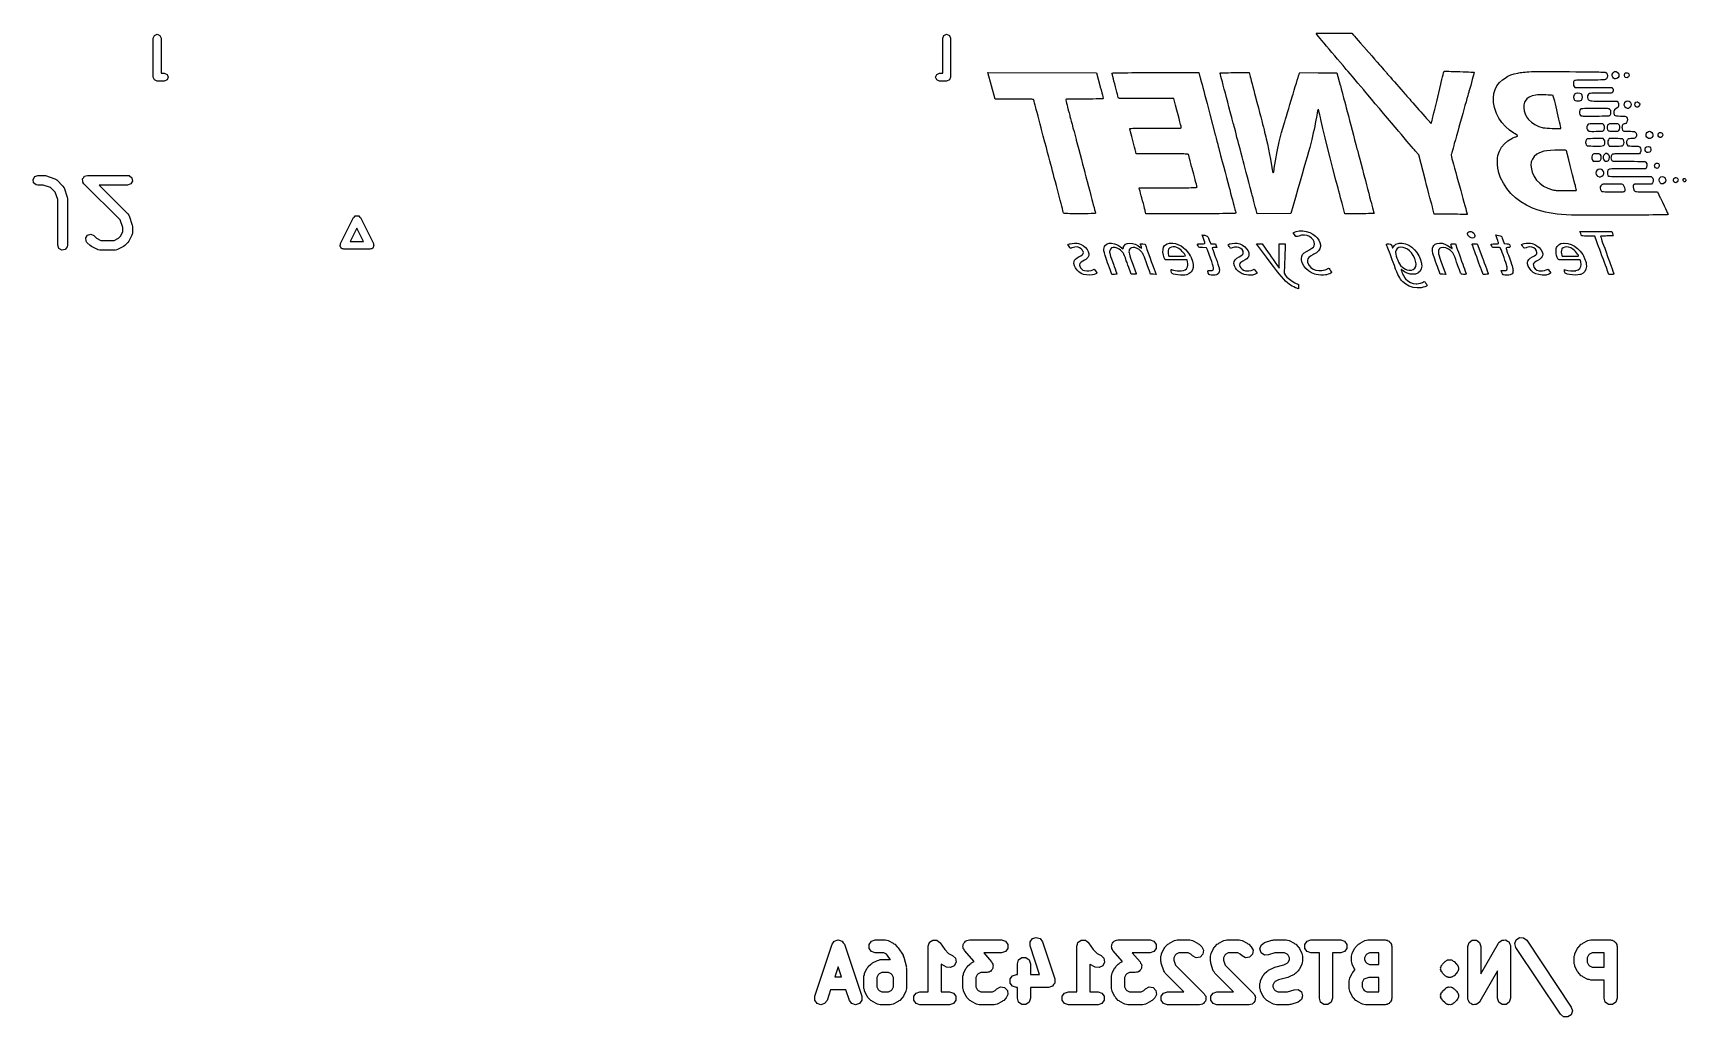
# Model space of a CAD drawing. Extents: x 200.8 to 226.3, y -91.4 to -76.3.
import ezdxf

# ---------------------------------------------------------------- set-up
doc = ezdxf.new("R2010")
doc.units = 0
doc.layers.add('BLACK', color=7, linetype='CONTINUOUS')

msp = doc.modelspace()

# ---------------------------------------------------------------- linework, layer by layer
at = {"layer": 'BLACK', "linetype": 'CONTINUOUS'}
for p, q in [((202.677, -76.34), (202.695, -76.2976)), ((202.695, -76.2976), (202.737, -76.28)), ((202.737, -76.28), (202.78, -76.2976)), ((202.78, -76.2976), (202.797, -76.34)), ((214.827, -76.34), (214.845, -76.2976)), ((214.845, -76.2976), (214.887, -76.28)), ((214.887, -76.28), (214.93, -76.2976)), ((214.93, -76.2976), (214.947, -76.34)), ((220.573, -76.2693), (220.574, -76.2677)), ((220.578, -76.2756), (220.573, -76.2693)), ((220.574, -76.2677), (220.58, -76.266)), ((220.591, -76.2906), (220.578, -76.2756)), ((220.58, -76.266), (220.592, -76.2646)), ((220.61, -76.3134), (220.591, -76.2906)), ((220.592, -76.2646), (220.611, -76.2636)), ((220.634, -76.3431), (220.61, -76.3134)), ((220.611, -76.2636), (220.638, -76.2628)), ((220.638, -76.2628), (220.674, -76.2622)), ((220.674, -76.2622), (220.721, -76.2619)), ((220.721, -76.2619), (220.778, -76.2617)), ((220.778, -76.2617), (220.847, -76.2617)), ((220.847, -76.2617), (221.125, -76.2621)), ((221.125, -76.2621), (221.15, -76.2924)), ((221.15, -76.2924), (221.165, -76.3096)), ((221.165, -76.3096), (221.191, -76.3395)), ((202.677, -76.94), (202.677, -76.34)), ((202.797, -76.34), (202.797, -76.88)), ((214.827, -76.88), (214.827, -76.34)), ((214.947, -76.34), (214.947, -76.94)), ((220.664, -76.3786), (220.634, -76.3431)), ((220.698, -76.4192), (220.664, -76.3786)), ((220.736, -76.4637), (220.698, -76.4192)), ((220.776, -76.5114), (220.736, -76.4637)), ((220.818, -76.5612), (220.776, -76.5114)), ((220.861, -76.6122), (220.818, -76.5612)), ((221.191, -76.3395), (221.221, -76.3751)), ((221.221, -76.3751), (221.258, -76.4174)), ((221.258, -76.4174), (221.302, -76.4673)), ((221.302, -76.4673), (221.354, -76.5258)), ((221.354, -76.5258), (221.356, -76.528)), ((221.356, -76.528), (221.391, -76.5679)), ((221.391, -76.5679), (221.431, -76.6135)), ((220.904, -76.6634), (220.861, -76.6122)), ((220.947, -76.7139), (220.904, -76.6634)), ((220.988, -76.7628), (220.947, -76.7139)), ((221.021, -76.8006), (220.988, -76.7628)), ((221.039, -76.8224), (221.021, -76.8006)), ((221.065, -76.8526), (221.039, -76.8224)), ((221.431, -76.6135), (221.473, -76.6613)), ((221.473, -76.6613), (221.513, -76.7076)), ((221.513, -76.7076), (221.549, -76.7488)), ((221.549, -76.7488), (221.568, -76.7703)), ((221.568, -76.7703), (221.595, -76.8012)), ((221.595, -76.8012), (221.618, -76.8283)), ((202.695, -76.9824), (202.677, -76.94)), ((202.737, -77), (202.695, -76.9824)), ((202.847, -77), (202.737, -77)), ((202.797, -76.88), (202.847, -76.88)), ((202.847, -76.88), (202.89, -76.8976)), ((202.89, -76.9824), (202.847, -77)), ((202.89, -76.8976), (202.907, -76.94)), ((202.907, -76.94), (202.89, -76.9824)), ((214.717, -76.94), (214.735, -76.8976)), ((214.735, -76.9824), (214.717, -76.94)), ((214.735, -76.8976), (214.777, -76.88)), ((214.777, -77), (214.735, -76.9824)), ((214.777, -76.88), (214.827, -76.88)), ((214.887, -77), (214.777, -77)), ((214.93, -76.9824), (214.887, -77)), ((214.947, -76.94), (214.93, -76.9824)), ((215.578, -77.0742), (215.524, -76.8709)), ((215.524, -76.8709), (217.194, -76.8742)), ((215.632, -77.2774), (215.578, -77.0742)), ((217.194, -76.8742), (217.246, -77.0678)), ((217.246, -77.0678), (217.253, -77.0922)), ((217.432, -76.8804), (217.433, -76.8797)), ((217.434, -76.888), (217.432, -76.8804)), ((217.433, -76.8797), (217.435, -76.8782)), ((217.438, -76.9061), (217.434, -76.888)), ((217.435, -76.8782), (217.44, -76.877)), ((217.445, -76.9327), (217.438, -76.9061)), ((217.44, -76.877), (217.45, -76.8759)), ((217.454, -76.966), (217.445, -76.9327)), ((217.45, -76.8759), (217.463, -76.8749)), ((217.463, -77.0043), (217.454, -76.966)), ((217.463, -76.8749), (217.482, -76.874)), ((217.474, -77.0455), (217.463, -77.0043)), ((217.485, -77.088), (217.474, -77.0455)), ((217.482, -76.874), (217.506, -76.8733)), ((217.506, -76.8733), (217.537, -76.8727)), ((217.537, -76.8727), (217.575, -76.8722)), ((217.575, -76.8722), (217.621, -76.8719)), ((217.621, -76.8719), (217.676, -76.8715)), ((217.676, -76.8715), (217.74, -76.8713)), ((217.74, -76.8713), (217.814, -76.8712)), ((217.814, -76.8712), (217.898, -76.8711)), ((217.898, -76.8711), (217.994, -76.871)), ((217.994, -76.871), (218.102, -76.871)), ((218.102, -76.871), (218.771, -76.871)), ((218.771, -76.871), (218.787, -76.9361)), ((218.787, -76.9361), (218.79, -76.9447)), ((218.79, -76.9447), (218.797, -76.9719)), ((218.797, -76.9719), (218.806, -77.0084)), ((218.806, -77.0084), (218.818, -77.0519)), ((218.818, -77.0519), (218.831, -77.1005)), ((219.096, -76.8763), (219.101, -76.8752)), ((219.098, -76.8833), (219.096, -76.8763)), ((219.102, -76.9014), (219.098, -76.8833)), ((219.101, -76.8752), (219.117, -76.8741)), ((219.11, -76.9298), (219.102, -76.9014)), ((219.119, -76.9673), (219.11, -76.9298)), ((219.117, -76.8741), (219.144, -76.873)), ((219.131, -77.013), (219.119, -76.9673)), ((219.145, -77.0657), (219.131, -77.013)), ((219.144, -76.873), (219.179, -76.8722)), ((219.16, -77.1244), (219.145, -77.0657)), ((219.179, -76.8722), (219.221, -76.8715)), ((219.221, -76.8715), (219.268, -76.8711)), ((219.268, -76.8711), (219.32, -76.871)), ((219.32, -76.871), (219.544, -76.871)), ((219.544, -76.871), (219.559, -76.9297)), ((219.559, -76.9297), (219.561, -76.938)), ((219.561, -76.938), (219.568, -76.9638)), ((219.568, -76.9638), (219.577, -76.9989)), ((219.577, -76.9989), (219.588, -77.0413)), ((219.588, -77.0413), (219.601, -77.0889)), ((220.254, -77.0846), (220.27, -77.0325)), ((220.27, -77.0325), (220.284, -76.9865)), ((220.284, -76.9865), (220.296, -76.9479)), ((220.296, -76.9479), (220.305, -76.9178)), ((220.305, -76.9178), (220.312, -76.8976)), ((220.312, -76.8976), (220.315, -76.8883)), ((220.315, -76.8883), (220.321, -76.8709)), ((220.321, -76.8709), (220.608, -76.8725)), ((220.608, -76.8725), (220.895, -76.8742)), ((220.895, -76.8742), (220.945, -77.0615)), ((220.945, -77.0615), (220.947, -77.0683)), ((220.947, -77.0683), (220.96, -77.1195)), ((221.096, -76.8899), (221.065, -76.8526)), ((221.133, -76.933), (221.096, -76.8899)), ((221.173, -76.9806), (221.133, -76.933)), ((221.216, -77.0315), (221.173, -76.9806)), ((221.261, -77.0842), (221.216, -77.0315)), ((221.618, -76.8283), (221.637, -76.8502)), ((221.637, -76.8502), (221.651, -76.8653)), ((221.651, -76.8653), (221.657, -76.8722)), ((221.657, -76.8722), (221.662, -76.878)), ((221.662, -76.878), (221.675, -76.8927)), ((221.675, -76.8927), (221.694, -76.9146)), ((221.694, -76.9146), (221.719, -76.9425)), ((221.719, -76.9425), (221.747, -76.9751)), ((221.747, -76.9751), (221.779, -77.0111)), ((221.779, -77.0111), (221.812, -77.0493)), ((221.812, -77.0493), (221.846, -77.0883)), ((222.478, -77.1136), (222.494, -77.0488)), ((222.494, -77.0488), (222.499, -77.0253)), ((222.499, -77.0253), (222.51, -76.9792)), ((222.51, -76.9792), (222.52, -76.9378)), ((222.52, -76.9378), (222.529, -76.9027)), ((222.529, -76.9027), (222.536, -76.8754)), ((222.536, -76.8754), (222.541, -76.8574)), ((222.541, -76.8574), (222.544, -76.8502)), ((222.544, -76.8502), (222.546, -76.8498)), ((222.546, -76.8498), (222.56, -76.8494)), ((222.56, -76.8494), (222.583, -76.8496)), ((222.583, -76.8496), (222.615, -76.8502)), ((222.615, -76.8502), (222.653, -76.8512)), ((222.653, -76.8512), (222.695, -76.8525)), ((222.695, -76.8525), (222.741, -76.854)), ((222.741, -76.854), (222.788, -76.8557)), ((222.788, -76.8557), (222.835, -76.8575)), ((222.835, -76.8575), (222.879, -76.8594)), ((222.879, -76.8594), (222.919, -76.8612)), ((222.919, -76.8612), (222.954, -76.863)), ((222.953, -77.068), (222.939, -77.1156)), ((222.965, -77.0221), (222.953, -77.068)), ((222.954, -76.863), (222.981, -76.8646)), ((222.977, -76.9792), (222.965, -77.0221)), ((222.988, -76.9411), (222.977, -76.9792)), ((222.981, -76.8646), (222.999, -76.866)), ((222.996, -76.9093), (222.988, -76.9411)), ((223.002, -76.8854), (222.996, -76.9093)), ((222.999, -76.866), (223.006, -76.8672)), ((223.006, -76.8709), (223.002, -76.8854)), ((223.006, -76.8672), (223.006, -76.8709)), ((223.328, -77.1313), (223.357, -77.0745)), ((223.357, -77.0745), (223.395, -77.024)), ((223.395, -77.024), (223.444, -76.9808)), ((223.444, -76.9808), (223.482, -76.9542)), ((223.482, -76.9542), (223.527, -76.9277)), ((223.527, -76.9277), (223.572, -76.9073)), ((223.572, -76.9073), (223.622, -76.8912)), ((223.622, -76.8912), (223.68, -76.8775)), ((223.68, -76.8775), (223.694, -76.8746)), ((223.694, -76.8746), (223.717, -76.8706)), ((223.717, -76.8706), (223.739, -76.867)), ((223.739, -76.867), (223.763, -76.8639)), ((223.763, -76.8639), (223.789, -76.8613)), ((223.789, -76.8613), (223.818, -76.8591)), ((223.818, -76.8591), (223.85, -76.8574)), ((223.85, -76.8574), (223.888, -76.856)), ((223.888, -76.856), (223.931, -76.8549)), ((223.931, -76.8549), (223.981, -76.8542)), ((223.981, -76.8542), (224.037, -76.8538)), ((224.037, -76.8538), (224.103, -76.8537)), ((224.103, -76.8537), (224.177, -76.8539)), ((224.177, -76.8539), (224.262, -76.8543)), ((224.262, -76.8543), (224.357, -76.8549)), ((224.357, -76.8549), (224.464, -76.8557)), ((224.464, -76.8557), (224.472, -76.8558)), ((224.472, -76.8558), (224.569, -76.8566)), ((224.534, -77.0222), (224.533, -77.0347)), ((224.533, -77.0347), (224.533, -77.0503)), ((224.533, -77.0503), (224.535, -77.0673)), ((224.536, -77.0119), (224.534, -77.0222)), ((224.535, -77.0673), (224.544, -77.0821)), ((224.539, -77.0038), (224.536, -77.0119)), ((224.544, -76.9975), (224.539, -77.0038)), ((224.553, -76.9928), (224.544, -76.9975)), ((224.568, -76.9895), (224.553, -76.9928)), ((224.588, -76.9873), (224.568, -76.9895)), ((224.569, -76.8566), (224.653, -76.8572)), ((224.616, -76.986), (224.588, -76.9873)), ((224.653, -76.9854), (224.616, -76.986)), ((224.653, -76.8572), (224.727, -76.8579)), ((224.7, -76.9853), (224.653, -76.9854)), ((224.757, -76.9853), (224.7, -76.9853)), ((224.727, -76.8579), (224.79, -76.8585)), ((224.783, -76.9853), (224.757, -76.9853)), ((224.853, -76.9851), (224.783, -76.9853)), ((224.79, -76.8585), (224.844, -76.8592)), ((224.844, -76.8592), (224.89, -76.8598)), ((224.91, -76.9846), (224.853, -76.9851)), ((224.89, -76.8598), (224.927, -76.8605)), ((224.956, -76.9837), (224.91, -76.9846)), ((224.927, -76.8605), (224.957, -76.8613)), ((224.991, -76.9825), (224.956, -76.9837)), ((224.957, -76.8613), (224.981, -76.8622)), ((224.981, -76.8622), (225, -76.8632)), ((225.014, -76.9808), (224.991, -76.9825)), ((225, -76.8632), (225.014, -76.8643)), ((225.014, -76.8643), (225.024, -76.8656)), ((225.028, -76.9787), (225.014, -76.9808)), ((225.024, -76.8656), (225.03, -76.8671)), ((225.03, -76.978), (225.028, -76.9787)), ((225.03, -76.8671), (225.035, -76.8688)), ((225.045, -76.9646), (225.03, -76.978)), ((225.035, -76.8688), (225.038, -76.8708)), ((225.038, -76.8708), (225.04, -76.873)), ((225.04, -76.873), (225.041, -76.8741)), ((225.041, -76.8741), (225.053, -76.8947)), ((225.054, -76.9438), (225.045, -76.9646)), ((225.053, -76.8947), (225.057, -76.9192)), ((225.057, -76.9192), (225.054, -76.9438)), ((225.13, -76.9201), (225.131, -76.8956)), ((225.139, -76.941), (225.13, -76.9201)), ((225.131, -76.8956), (225.145, -76.8715)), ((225.152, -76.9568), (225.139, -76.941)), ((225.145, -76.8715), (225.149, -76.867)), ((225.149, -76.867), (225.169, -76.8551)), ((225.165, -76.9642), (225.152, -76.9568)), ((225.182, -76.9661), (225.165, -76.9642)), ((225.169, -76.8551), (225.19, -76.8537)), ((225.184, -76.9661), (225.182, -76.9661)), ((225.202, -76.9625), (225.184, -76.9661)), ((225.19, -76.8537), (225.21, -76.8618)), ((225.218, -76.9497), (225.202, -76.9625)), ((225.21, -76.8618), (225.226, -76.8786)), ((225.221, -76.9459), (225.218, -76.9497)), ((225.232, -76.9295), (225.221, -76.9459)), ((225.226, -76.8786), (225.234, -76.9031)), ((225.235, -76.9142), (225.232, -76.9295)), ((225.234, -76.9031), (225.235, -76.9142)), ((225.319, -76.9084), (225.324, -76.8864)), ((225.319, -76.9127), (225.319, -76.9084)), ((225.324, -76.9337), (225.319, -76.9127)), ((225.324, -76.8864), (225.337, -76.8744)), ((225.338, -76.9464), (225.324, -76.9337)), ((225.337, -76.8744), (225.358, -76.8721)), ((225.357, -76.9493), (225.338, -76.9464)), ((225.368, -76.9465), (225.357, -76.9493)), ((225.358, -76.8721), (225.36, -76.8723)), ((225.36, -76.8723), (225.377, -76.8778)), ((225.384, -76.9348), (225.368, -76.9465)), ((225.377, -76.8778), (225.387, -76.891)), ((225.391, -76.9164), (225.384, -76.9348)), ((225.387, -76.891), (225.389, -76.8956)), ((225.389, -76.8956), (225.391, -76.9164)), ((215.925, -77.2774), (215.632, -77.2774)), ((215.997, -77.2775), (215.925, -77.2774)), ((216.058, -77.2777), (215.997, -77.2775)), ((216.107, -77.2781), (216.058, -77.2777)), ((216.147, -77.2788), (216.107, -77.2781)), ((216.177, -77.2797), (216.147, -77.2788)), ((216.199, -77.2808), (216.177, -77.2797)), ((216.214, -77.2822), (216.199, -77.2808)), ((216.222, -77.284), (216.214, -77.2822)), ((216.225, -77.2853), (216.222, -77.284)), ((216.228, -77.2935), (216.225, -77.2853)), ((216.234, -77.3122), (216.228, -77.2935)), ((216.242, -77.3396), (216.234, -77.3122)), ((216.722, -77.2851), (216.721, -77.2875)), ((216.721, -77.2875), (216.723, -77.297)), ((216.726, -77.2831), (216.722, -77.2851)), ((216.723, -77.297), (216.727, -77.3161)), ((216.733, -77.2815), (216.726, -77.2831)), ((216.727, -77.3161), (216.733, -77.3419)), ((216.745, -77.2802), (216.733, -77.2815)), ((216.763, -77.2792), (216.745, -77.2802)), ((216.788, -77.2785), (216.763, -77.2792)), ((216.821, -77.278), (216.788, -77.2785)), ((216.863, -77.2776), (216.821, -77.278)), ((216.915, -77.2775), (216.863, -77.2776)), ((216.978, -77.2774), (216.915, -77.2775)), ((217.01, -77.2774), (216.978, -77.2774)), ((217.081, -77.2773), (217.01, -77.2774)), ((217.14, -77.2771), (217.081, -77.2773)), ((217.188, -77.2767), (217.14, -77.2771)), ((217.227, -77.2761), (217.188, -77.2767)), ((217.256, -77.2752), (217.227, -77.2761)), ((217.253, -77.0922), (217.265, -77.1382)), ((217.276, -77.2741), (217.256, -77.2752)), ((217.265, -77.1382), (217.276, -77.1797)), ((217.276, -77.1797), (217.285, -77.2152)), ((217.29, -77.2728), (217.276, -77.2741)), ((217.285, -77.2152), (217.292, -77.243)), ((217.297, -77.2711), (217.29, -77.2728)), ((217.292, -77.243), (217.297, -77.2616)), ((217.297, -77.2616), (217.299, -77.2694)), ((217.299, -77.2694), (217.297, -77.2711)), ((217.496, -77.1298), (217.485, -77.088)), ((217.507, -77.1691), (217.496, -77.1298)), ((217.516, -77.2041), (217.507, -77.1691)), ((217.524, -77.2328), (217.516, -77.2041)), ((217.53, -77.2535), (217.524, -77.2328)), ((217.532, -77.2599), (217.53, -77.2535)), ((217.533, -77.2621), (217.532, -77.2599)), ((217.536, -77.264), (217.533, -77.2621)), ((217.541, -77.2656), (217.536, -77.264)), ((217.55, -77.267), (217.541, -77.2656)), ((217.564, -77.2681), (217.55, -77.267)), ((217.582, -77.2689), (217.564, -77.2681)), ((217.607, -77.2696), (217.582, -77.2689)), ((217.639, -77.2701), (217.607, -77.2696)), ((217.679, -77.2705), (217.639, -77.2701)), ((217.727, -77.2708), (217.679, -77.2705)), ((217.786, -77.2709), (217.727, -77.2708)), ((217.855, -77.271), (217.786, -77.2709)), ((217.936, -77.271), (217.855, -77.271)), ((217.959, -77.271), (217.936, -77.271)), ((218.383, -77.271), (217.959, -77.271)), ((218.41, -77.371), (218.383, -77.271)), ((218.831, -77.1005), (218.844, -77.152)), ((218.844, -77.152), (218.858, -77.2044)), ((218.858, -77.2044), (218.896, -77.347)), ((219.177, -77.1882), (219.16, -77.1244)), ((219.195, -77.2559), (219.177, -77.1882)), ((219.214, -77.3265), (219.195, -77.2559)), ((219.233, -77.3989), (219.214, -77.3265)), ((219.601, -77.0889), (219.614, -77.1397)), ((219.614, -77.1397), (219.628, -77.1917)), ((219.628, -77.1917), (219.638, -77.2298)), ((219.638, -77.2298), (219.663, -77.3259)), ((219.663, -77.3259), (219.685, -77.4112)), ((220.171, -77.361), (220.191, -77.2955)), ((220.191, -77.2955), (220.211, -77.2297)), ((220.211, -77.2297), (220.219, -77.2027)), ((220.219, -77.2027), (220.237, -77.1418)), ((220.237, -77.1418), (220.254, -77.0846)), ((220.96, -77.1195), (220.974, -77.1703)), ((220.974, -77.1703), (220.987, -77.2183)), ((220.987, -77.2183), (220.998, -77.2612)), ((220.998, -77.2612), (221.007, -77.2965)), ((221.007, -77.2965), (221.014, -77.3218)), ((221.014, -77.3218), (221.015, -77.3247)), ((221.015, -77.3247), (221.025, -77.3635)), ((221.306, -77.1376), (221.261, -77.0842)), ((221.319, -77.1536), (221.306, -77.1376)), ((221.369, -77.2123), (221.319, -77.1536)), ((221.425, -77.2785), (221.369, -77.2123)), ((221.485, -77.35), (221.425, -77.2785)), ((221.846, -77.0883), (221.88, -77.127)), ((221.88, -77.127), (221.912, -77.164)), ((221.912, -77.164), (221.942, -77.198)), ((221.942, -77.198), (221.942, -77.1989)), ((221.942, -77.1989), (221.954, -77.2118)), ((221.954, -77.2118), (221.971, -77.2313)), ((221.971, -77.2313), (221.992, -77.2551)), ((221.992, -77.2551), (222.015, -77.2806)), ((222.015, -77.2806), (222.034, -77.3025)), ((222.034, -77.3025), (222.062, -77.3343)), ((222.062, -77.3343), (222.094, -77.3702)), ((222.415, -77.3772), (222.431, -77.3136)), ((222.431, -77.3136), (222.446, -77.2475)), ((222.446, -77.2475), (222.462, -77.1803)), ((222.462, -77.1803), (222.478, -77.1136)), ((222.881, -77.3205), (222.865, -77.3763)), ((222.895, -77.271), (222.881, -77.3205)), ((222.907, -77.2292), (222.895, -77.271)), ((222.916, -77.1961), (222.907, -77.2292)), ((222.922, -77.1731), (222.916, -77.1961)), ((222.925, -77.1631), (222.922, -77.1731)), ((222.939, -77.1156), (222.925, -77.1631)), ((223.302, -77.2609), (223.31, -77.1937)), ((223.305, -77.3322), (223.302, -77.2609)), ((223.319, -77.4066), (223.305, -77.3322)), ((223.31, -77.1937), (223.328, -77.1313)), ((223.781, -77.3268), (223.772, -77.3662)), ((223.789, -77.3091), (223.781, -77.3268)), ((223.816, -77.2747), (223.789, -77.3091)), ((223.852, -77.2478), (223.816, -77.2747)), ((223.899, -77.2286), (223.852, -77.2478)), ((223.956, -77.217), (223.899, -77.2286)), ((223.979, -77.2147), (223.956, -77.217)), ((224.005, -77.2135), (223.979, -77.2147)), ((224.037, -77.2131), (224.005, -77.2135)), ((224.072, -77.2135), (224.037, -77.2131)), ((224.108, -77.2144), (224.072, -77.2135)), ((224.143, -77.2159), (224.108, -77.2144)), ((224.174, -77.2178), (224.143, -77.2159)), ((224.199, -77.22), (224.174, -77.2178)), ((224.216, -77.2225), (224.199, -77.22)), ((224.221, -77.2245), (224.216, -77.2225)), ((224.224, -77.2322), (224.221, -77.2245)), ((224.23, -77.2506), (224.224, -77.2322)), ((224.237, -77.2779), (224.23, -77.2506)), ((224.246, -77.3126), (224.237, -77.2779)), ((224.256, -77.3531), (224.246, -77.3126)), ((224.542, -77.2236), (224.537, -77.248)), ((224.537, -77.248), (224.541, -77.2745)), ((224.541, -77.2745), (224.553, -77.2954)), ((224.549, -77.2058), (224.542, -77.2236)), ((224.544, -77.0821), (224.558, -77.0996)), ((224.558, -77.1953), (224.549, -77.2058)), ((224.553, -77.2954), (224.563, -77.3002)), ((224.558, -77.0996), (225.128, -77.0996)), ((224.573, -77.1902), (224.558, -77.1953)), ((224.563, -77.3002), (224.582, -77.3041)), ((224.596, -77.1886), (224.573, -77.1902)), ((224.582, -77.3041), (224.605, -77.306)), ((224.604, -77.1886), (224.596, -77.1886)), ((224.632, -77.19), (224.604, -77.1886)), ((224.605, -77.306), (224.627, -77.3055)), ((224.627, -77.3055), (224.644, -77.3024)), ((224.651, -77.1954), (224.632, -77.19)), ((224.644, -77.3024), (224.658, -77.2938)), ((224.664, -77.2061), (224.651, -77.1954)), ((224.658, -77.2938), (224.671, -77.2747)), ((224.671, -77.2227), (224.664, -77.2061)), ((224.675, -77.2499), (224.671, -77.2227)), ((224.671, -77.2747), (224.675, -77.2499)), ((224.753, -77.2256), (224.75, -77.2499)), ((224.75, -77.2499), (224.75, -77.2513)), ((224.75, -77.2513), (224.755, -77.2751)), ((224.764, -77.2039), (224.753, -77.2256)), ((224.755, -77.2751), (224.756, -77.2761)), ((224.756, -77.2761), (224.76, -77.2848)), ((224.76, -77.2848), (224.766, -77.2917)), ((224.767, -77.2008), (224.764, -77.2039)), ((224.766, -77.2917), (224.774, -77.2972)), ((224.771, -77.1972), (224.767, -77.2008)), ((224.777, -77.1943), (224.771, -77.1972)), ((224.774, -77.2972), (224.785, -77.3014)), ((224.786, -77.1922), (224.777, -77.1943)), ((224.785, -77.3014), (224.802, -77.3045)), ((224.799, -77.1906), (224.786, -77.1922)), ((224.818, -77.1896), (224.799, -77.1906)), ((224.802, -77.3045), (224.824, -77.3066)), ((224.845, -77.1889), (224.818, -77.1896)), ((224.824, -77.3066), (224.854, -77.3079)), ((224.88, -77.1886), (224.845, -77.1889)), ((224.854, -77.3079), (224.893, -77.3086)), ((224.926, -77.1885), (224.88, -77.1886)), ((224.893, -77.3086), (224.942, -77.309)), ((224.954, -77.1885), (224.926, -77.1885)), ((224.942, -77.309), (225.003, -77.309)), ((225.005, -77.1885), (224.954, -77.1885)), ((225.003, -77.309), (225.21, -77.3091)), ((225.046, -77.1883), (225.005, -77.1885)), ((225.076, -77.1879), (225.046, -77.1883)), ((225.098, -77.1872), (225.076, -77.1879)), ((225.114, -77.186), (225.098, -77.1872)), ((225.124, -77.1843), (225.114, -77.186)), ((225.131, -77.1818), (225.124, -77.1843)), ((225.128, -77.0996), (225.138, -77.1137)), ((225.135, -77.1785), (225.131, -77.1818)), ((225.138, -77.1744), (225.135, -77.1785)), ((225.138, -77.1137), (225.145, -77.127)), ((225.147, -77.1513), (225.138, -77.1744)), ((225.145, -77.127), (225.147, -77.1513)), ((225.21, -77.3091), (225.22, -77.3248)), ((225.22, -77.3248), (225.222, -77.3284)), ((225.222, -77.3284), (225.228, -77.3469)), ((225.318, -77.348), (225.328, -77.3261)), ((225.328, -77.3261), (225.346, -77.3099)), ((225.346, -77.3099), (225.35, -77.3081)), ((225.35, -77.3081), (225.372, -77.3036)), ((225.372, -77.3036), (225.391, -77.309)), ((225.391, -77.309), (225.407, -77.3221)), ((225.407, -77.3221), (225.417, -77.3406)), ((225.484, -77.3407), (225.496, -77.3272)), ((225.496, -77.3272), (225.514, -77.3218)), ((225.514, -77.3218), (225.52, -77.3225)), ((225.52, -77.3225), (225.536, -77.3302)), ((225.536, -77.3302), (225.549, -77.3431)), ((216.251, -77.3737), (216.242, -77.3396)), ((216.261, -77.4128), (216.251, -77.3737)), ((216.267, -77.4361), (216.261, -77.4128)), ((216.28, -77.4851), (216.267, -77.4361)), ((216.295, -77.5423), (216.28, -77.4851)), ((216.311, -77.6036), (216.295, -77.5423)), ((216.733, -77.3419), (216.741, -77.3716)), ((216.741, -77.3716), (216.749, -77.4041)), ((216.749, -77.4041), (216.76, -77.4469)), ((216.76, -77.4469), (216.772, -77.4912)), ((216.772, -77.4912), (216.783, -77.5314)), ((216.783, -77.5314), (216.786, -77.5451)), ((216.786, -77.5451), (216.794, -77.5761)), ((216.794, -77.5761), (216.805, -77.6167)), ((218.431, -77.4494), (218.41, -77.371)), ((218.449, -77.5188), (218.431, -77.4494)), ((218.465, -77.5787), (218.449, -77.5188)), ((218.478, -77.6286), (218.465, -77.5787)), ((218.896, -77.347), (218.939, -77.5094)), ((218.939, -77.5094), (218.981, -77.6687)), ((219.252, -77.4722), (219.233, -77.3989)), ((219.272, -77.5453), (219.252, -77.4722)), ((219.276, -77.5631), (219.272, -77.5453)), ((219.283, -77.5868), (219.276, -77.5631)), ((219.288, -77.6083), (219.283, -77.5868)), ((219.685, -77.4112), (219.705, -77.4866)), ((219.705, -77.4866), (219.723, -77.5532)), ((219.723, -77.5532), (219.738, -77.612)), ((220.091, -77.6259), (220.103, -77.5868)), ((220.103, -77.5868), (220.117, -77.5391)), ((220.117, -77.5391), (220.134, -77.4844)), ((220.134, -77.4844), (220.152, -77.4245)), ((220.152, -77.4245), (220.171, -77.361)), ((220.581, -77.5547), (220.572, -77.6038)), ((220.585, -77.5285), (220.581, -77.5547)), ((220.592, -77.4908), (220.585, -77.5285)), ((220.597, -77.4642), (220.592, -77.4908)), ((220.602, -77.4471), (220.597, -77.4642)), ((220.605, -77.438), (220.602, -77.4471)), ((220.608, -77.4354), (220.605, -77.438)), ((220.61, -77.4367), (220.608, -77.4354)), ((220.612, -77.4433), (220.61, -77.4367)), ((220.616, -77.4607), (220.612, -77.4433)), ((220.623, -77.487), (220.616, -77.4607)), ((220.631, -77.5207), (220.623, -77.487)), ((220.64, -77.56), (220.631, -77.5207)), ((220.648, -77.5949), (220.64, -77.56)), ((221.025, -77.3635), (221.038, -77.4128)), ((221.038, -77.4128), (221.053, -77.4708)), ((221.053, -77.4708), (221.07, -77.5358)), ((221.07, -77.5358), (221.088, -77.606)), ((221.548, -77.4246), (221.485, -77.35)), ((221.612, -77.5), (221.548, -77.4246)), ((221.675, -77.574), (221.612, -77.5)), ((221.734, -77.6444), (221.675, -77.574)), ((222.094, -77.3702), (222.126, -77.4072)), ((222.126, -77.4072), (222.157, -77.4425)), ((222.157, -77.4425), (222.184, -77.4737)), ((222.184, -77.4737), (222.216, -77.5096)), ((222.216, -77.5096), (222.246, -77.5443)), ((222.246, -77.5443), (222.273, -77.5749)), ((222.273, -77.5749), (222.294, -77.5987)), ((222.359, -77.6055), (222.367, -77.5768)), ((222.367, -77.5768), (222.376, -77.5381)), ((222.376, -77.5381), (222.388, -77.491)), ((222.388, -77.491), (222.401, -77.4368)), ((222.401, -77.4368), (222.415, -77.3772)), ((222.811, -77.5699), (222.791, -77.6389)), ((222.83, -77.5023), (222.811, -77.5699)), ((222.848, -77.4373), (222.83, -77.5023)), ((222.865, -77.3763), (222.848, -77.4373)), ((223.343, -77.4835), (223.319, -77.4066)), ((223.351, -77.5015), (223.343, -77.4835)), ((223.386, -77.571), (223.351, -77.5015)), ((223.432, -77.6377), (223.386, -77.571)), ((223.772, -77.3662), (223.771, -77.4109)), ((223.771, -77.4109), (223.778, -77.4582)), ((223.778, -77.4582), (223.792, -77.5054)), ((223.792, -77.5054), (223.812, -77.5496)), ((223.812, -77.5496), (223.842, -77.592)), ((224.267, -77.3979), (224.256, -77.3531)), ((224.278, -77.4453), (224.267, -77.3979)), ((224.289, -77.4937), (224.278, -77.4453)), ((224.3, -77.5416), (224.289, -77.4937)), ((224.311, -77.5874), (224.3, -77.5416)), ((224.32, -77.6295), (224.311, -77.5874)), ((224.632, -77.4479), (224.626, -77.4695)), ((224.626, -77.4695), (224.626, -77.4933)), ((224.626, -77.4933), (224.631, -77.5148)), ((224.631, -77.5148), (224.641, -77.5298)), ((224.642, -77.4325), (224.632, -77.4479)), ((224.641, -77.5298), (224.644, -77.5315)), ((224.646, -77.4299), (224.642, -77.4325)), ((224.644, -77.5315), (224.649, -77.5341)), ((224.656, -77.428), (224.646, -77.4299)), ((224.649, -77.5341), (224.657, -77.5362)), ((224.677, -77.4265), (224.656, -77.428)), ((224.657, -77.5362), (224.668, -77.5378)), ((224.668, -77.5378), (224.684, -77.5389)), ((224.71, -77.4252), (224.677, -77.4265)), ((224.684, -77.5389), (224.707, -77.5396)), ((224.707, -77.5396), (224.737, -77.5399)), ((224.753, -77.4243), (224.71, -77.4252)), ((224.737, -77.5399), (224.776, -77.5399)), ((224.805, -77.4237), (224.753, -77.4243)), ((224.776, -77.5399), (224.825, -77.5397)), ((224.865, -77.4234), (224.805, -77.4237)), ((224.825, -77.5397), (224.886, -77.5392)), ((224.871, -77.4234), (224.865, -77.4234)), ((224.929, -77.4235), (224.871, -77.4234)), ((224.886, -77.5392), (224.932, -77.5388)), ((224.975, -77.4236), (224.929, -77.4235)), ((224.932, -77.5388), (224.979, -77.5384)), ((225.012, -77.4239), (224.975, -77.4236)), ((224.979, -77.5384), (225.016, -77.5378)), ((225.039, -77.4245), (225.012, -77.4239)), ((225.016, -77.5378), (225.044, -77.5371)), ((225.06, -77.4254), (225.039, -77.4245)), ((225.044, -77.5371), (225.064, -77.5361)), ((225.074, -77.4267), (225.06, -77.4254)), ((225.064, -77.5361), (225.078, -77.5347)), ((225.084, -77.4286), (225.074, -77.4267)), ((225.078, -77.5347), (225.087, -77.5328)), ((225.09, -77.4309), (225.084, -77.4286)), ((225.087, -77.5328), (225.093, -77.5304)), ((225.095, -77.4339), (225.09, -77.4309)), ((225.093, -77.5304), (225.097, -77.5273)), ((225.097, -77.4361), (225.095, -77.4339)), ((225.108, -77.4548), (225.097, -77.4361)), ((225.097, -77.5273), (225.1, -77.5234)), ((225.1, -77.5234), (225.108, -77.5051)), ((225.111, -77.4794), (225.108, -77.4548)), ((225.108, -77.5051), (225.111, -77.4794)), ((225.167, -77.4438), (225.156, -77.4669)), ((225.156, -77.4669), (225.157, -77.4794)), ((225.157, -77.4794), (225.157, -77.4957)), ((225.157, -77.4957), (225.158, -77.5024)), ((225.158, -77.5024), (225.162, -77.5167)), ((225.162, -77.5167), (225.168, -77.5266)), ((225.185, -77.4288), (225.167, -77.4438)), ((225.168, -77.5266), (225.179, -77.5329)), ((225.179, -77.5329), (225.196, -77.5366)), ((225.209, -77.4146), (225.185, -77.4288)), ((225.196, -77.5366), (225.222, -77.5384)), ((225.223, -77.4004), (225.209, -77.4146)), ((225.222, -77.5384), (225.258, -77.5393)), ((225.229, -77.3831), (225.223, -77.4004)), ((225.228, -77.3469), (225.23, -77.3683)), ((225.23, -77.3683), (225.229, -77.3831)), ((225.258, -77.5393), (225.287, -77.54)), ((225.287, -77.54), (225.312, -77.541)), ((225.312, -77.541), (225.328, -77.5427)), ((225.317, -77.3719), (225.318, -77.348)), ((225.326, -77.3944), (225.317, -77.3719)), ((225.343, -77.4118), (225.326, -77.3944)), ((225.328, -77.5427), (225.339, -77.5454)), ((225.339, -77.5454), (225.346, -77.5497)), ((225.344, -77.4126), (225.343, -77.4118)), ((225.364, -77.4217), (225.344, -77.4126)), ((225.346, -77.5497), (225.352, -77.5559)), ((225.352, -77.5559), (225.36, -77.5714)), ((225.36, -77.5714), (225.364, -77.5939)), ((225.381, -77.4209), (225.364, -77.4217)), ((225.397, -77.4095), (225.381, -77.4209)), ((225.402, -77.4049), (225.397, -77.4095)), ((225.416, -77.3843), (225.402, -77.4049)), ((225.421, -77.3621), (225.416, -77.3843)), ((225.417, -77.3406), (225.421, -77.3621)), ((225.479, -77.3589), (225.484, -77.3407)), ((225.482, -77.3781), (225.479, -77.3589)), ((225.491, -77.3917), (225.482, -77.3781)), ((225.508, -77.4027), (225.491, -77.3917)), ((225.526, -77.4027), (225.508, -77.4027)), ((225.533, -77.3995), (225.526, -77.4027)), ((225.543, -77.3879), (225.533, -77.3995)), ((225.551, -77.371), (225.543, -77.3879)), ((225.549, -77.3431), (225.554, -77.3572)), ((225.554, -77.3572), (225.551, -77.371)), ((216.327, -77.6649), (216.311, -77.6036)), ((216.342, -77.7223), (216.327, -77.6649)), ((216.348, -77.7441), (216.342, -77.7223)), ((216.375, -77.8481), (216.348, -77.7441)), ((216.805, -77.6167), (216.818, -77.6649)), ((216.818, -77.6649), (216.832, -77.7191)), ((216.832, -77.7191), (216.848, -77.7774)), ((216.848, -77.7774), (216.864, -77.8382)), ((216.864, -77.8382), (216.88, -77.8997)), ((217.706, -77.7324), (217.707, -77.7314)), ((217.707, -77.74), (217.706, -77.7324)), ((217.707, -77.7314), (217.714, -77.73)), ((217.711, -77.758), (217.707, -77.74)), ((217.718, -77.7845), (217.711, -77.758)), ((217.714, -77.73), (217.729, -77.7288)), ((217.726, -77.8177), (217.718, -77.7845)), ((217.736, -77.8556), (217.726, -77.8177)), ((217.729, -77.7288), (217.753, -77.7279)), ((217.753, -77.7279), (217.785, -77.7272)), ((217.785, -77.7272), (217.827, -77.7267)), ((217.827, -77.7267), (217.879, -77.7264)), ((217.879, -77.7264), (217.942, -77.7263)), ((217.942, -77.7263), (218.016, -77.7264)), ((218.016, -77.7264), (218.102, -77.7267)), ((218.102, -77.7267), (218.134, -77.7269)), ((218.134, -77.7269), (218.21, -77.7272)), ((218.21, -77.7272), (218.276, -77.7273)), ((218.276, -77.7273), (218.33, -77.7274)), ((218.33, -77.7274), (218.376, -77.7272)), ((218.376, -77.7272), (218.412, -77.7269)), ((218.412, -77.7269), (218.441, -77.7264)), ((218.441, -77.7264), (218.462, -77.7257)), ((218.462, -77.7257), (218.478, -77.7248)), ((218.488, -77.6681), (218.478, -77.6286)), ((218.478, -77.7248), (218.489, -77.7236)), ((218.495, -77.6966), (218.488, -77.6681)), ((218.489, -77.7236), (218.495, -77.7221)), ((218.499, -77.7137), (218.495, -77.6966)), ((218.495, -77.7221), (218.498, -77.7203)), ((218.498, -77.7203), (218.499, -77.7183)), ((218.499, -77.7183), (218.499, -77.7137)), ((218.981, -77.6687), (219.023, -77.8298)), ((219.023, -77.8298), (219.024, -77.8366)), ((219.024, -77.8366), (219.036, -77.8822)), ((219.294, -77.6291), (219.288, -77.6083)), ((219.3, -77.6505), (219.294, -77.6291)), ((219.306, -77.6738), (219.3, -77.6505)), ((219.313, -77.7004), (219.306, -77.6738)), ((219.321, -77.7317), (219.313, -77.7004)), ((219.331, -77.769), (219.321, -77.7317)), ((219.342, -77.8137), (219.331, -77.769)), ((219.356, -77.8671), (219.342, -77.8137)), ((219.738, -77.612), (219.751, -77.6639)), ((219.751, -77.6639), (219.763, -77.7101)), ((219.763, -77.7101), (219.773, -77.7516)), ((219.773, -77.7516), (219.782, -77.7893)), ((219.782, -77.7893), (219.791, -77.8242)), ((219.791, -77.8242), (219.799, -77.8575)), ((220.008, -77.9363), (220.043, -77.7934)), ((220.043, -77.7934), (220.081, -77.6586)), ((220.081, -77.6586), (220.083, -77.6548)), ((220.083, -77.6548), (220.091, -77.6259)), ((220.531, -77.7965), (220.519, -77.8479)), ((220.542, -77.7473), (220.531, -77.7965)), ((220.553, -77.6993), (220.542, -77.7473)), ((220.562, -77.6518), (220.553, -77.6993)), ((220.572, -77.6038), (220.562, -77.6518)), ((220.68, -77.7328), (220.648, -77.5949)), ((220.714, -77.8759), (220.68, -77.7328)), ((221.088, -77.606), (221.108, -77.6798)), ((221.108, -77.6798), (221.128, -77.7555)), ((221.128, -77.7555), (221.148, -77.8313)), ((221.148, -77.8313), (221.167, -77.9056)), ((221.789, -77.709), (221.734, -77.6444)), ((221.795, -77.7155), (221.789, -77.709)), ((221.841, -77.7704), (221.795, -77.7155)), ((221.886, -77.8241), (221.841, -77.7704)), ((221.93, -77.8756), (221.886, -77.8241)), ((222.294, -77.5987), (222.346, -77.6565)), ((222.346, -77.6565), (222.356, -77.6177)), ((222.356, -77.6177), (222.359, -77.6055)), ((222.734, -77.8426), (222.717, -77.9052)), ((222.753, -77.7765), (222.734, -77.8426)), ((222.772, -77.7082), (222.753, -77.7765)), ((222.791, -77.6389), (222.772, -77.7082)), ((223.487, -77.6997), (223.432, -77.6377)), ((223.55, -77.7551), (223.487, -77.6997)), ((223.619, -77.8019), (223.55, -77.7551)), ((223.637, -77.8122), (223.619, -77.8019)), ((223.659, -77.8267), (223.637, -77.8122)), ((223.671, -77.8388), (223.659, -77.8267)), ((223.672, -77.8481), (223.671, -77.8388)), ((223.842, -77.592), (223.887, -77.6351)), ((223.887, -77.6351), (223.94, -77.671)), ((223.94, -77.671), (224.002, -77.699)), ((224.002, -77.699), (224.071, -77.7185)), ((224.071, -77.7185), (224.078, -77.7197)), ((224.078, -77.7197), (224.101, -77.7228)), ((224.101, -77.7228), (224.132, -77.7256)), ((224.132, -77.7256), (224.167, -77.7282)), ((224.167, -77.7282), (224.205, -77.7303)), ((224.205, -77.7303), (224.242, -77.7319)), ((224.242, -77.7319), (224.276, -77.7328)), ((224.276, -77.7328), (224.306, -77.733)), ((224.306, -77.733), (224.327, -77.7323)), ((224.328, -77.6663), (224.32, -77.6295)), ((224.327, -77.7323), (224.339, -77.7306)), ((224.334, -77.6962), (224.328, -77.6663)), ((224.338, -77.7177), (224.334, -77.6962)), ((224.339, -77.7292), (224.338, -77.7177)), ((224.339, -77.7306), (224.339, -77.7292)), ((224.749, -77.6796), (224.743, -77.7027)), ((224.743, -77.7027), (224.743, -77.7286)), ((224.743, -77.7286), (224.743, -77.7292)), ((224.743, -77.7292), (224.751, -77.7531)), ((224.762, -77.6636), (224.749, -77.6796)), ((224.751, -77.7531), (224.76, -77.7665)), ((224.76, -77.7665), (224.771, -77.7735)), ((224.763, -77.6632), (224.762, -77.6636)), ((224.771, -77.6617), (224.763, -77.6632)), ((224.79, -77.6604), (224.771, -77.6617)), ((224.771, -77.7735), (224.776, -77.7739)), ((224.776, -77.7739), (224.793, -77.7745)), ((224.817, -77.6593), (224.79, -77.6604)), ((224.793, -77.7745), (224.818, -77.7747)), ((224.85, -77.6587), (224.817, -77.6593)), ((224.818, -77.7747), (224.85, -77.7746)), ((224.879, -77.6585), (224.85, -77.6587)), ((224.85, -77.7746), (224.885, -77.7741)), ((224.988, -77.6584), (224.879, -77.6585)), ((224.885, -77.7741), (224.922, -77.7735)), ((224.922, -77.7735), (224.95, -77.7727)), ((224.95, -77.7727), (224.969, -77.7714)), ((224.969, -77.7714), (224.982, -77.7695)), ((224.982, -77.7695), (224.991, -77.7664)), ((225.001, -77.6751), (224.988, -77.6584)), ((224.991, -77.7664), (224.996, -77.762)), ((224.996, -77.762), (225.001, -77.7558)), ((225.012, -77.6984), (225.001, -77.6751)), ((225.001, -77.7558), (225.006, -77.7497)), ((225.006, -77.7497), (225.014, -77.7249)), ((225.014, -77.7249), (225.012, -77.6984)), ((225.061, -77.6819), (225.054, -77.7046)), ((225.054, -77.7046), (225.054, -77.7249)), ((225.054, -77.7249), (225.054, -77.7295)), ((225.054, -77.7295), (225.061, -77.752)), ((225.066, -77.6751), (225.061, -77.6819)), ((225.061, -77.752), (225.074, -77.7678)), ((225.072, -77.6679), (225.066, -77.6751)), ((225.079, -77.6631), (225.072, -77.6679)), ((225.074, -77.7678), (225.08, -77.7694)), ((225.089, -77.6603), (225.079, -77.6631)), ((225.08, -77.7694), (225.097, -77.771)), ((225.104, -77.6589), (225.089, -77.6603)), ((225.097, -77.771), (225.122, -77.7721)), ((225.129, -77.6584), (225.104, -77.6589)), ((225.122, -77.7721), (225.151, -77.7725)), ((225.151, -77.6584), (225.129, -77.6584)), ((225.182, -77.6585), (225.151, -77.6584)), ((225.151, -77.7725), (225.175, -77.7722)), ((225.175, -77.7722), (225.2, -77.7712)), ((225.203, -77.6592), (225.182, -77.6585)), ((225.2, -77.7712), (225.219, -77.7697)), ((225.217, -77.661), (225.203, -77.6592)), ((225.226, -77.6644), (225.217, -77.661)), ((225.219, -77.7697), (225.228, -77.7678)), ((225.232, -77.6699), (225.226, -77.6644)), ((225.228, -77.7678), (225.233, -77.7632)), ((225.236, -77.6751), (225.232, -77.6699)), ((225.233, -77.7632), (225.244, -77.7445)), ((225.246, -77.696), (225.236, -77.6751)), ((225.244, -77.7445), (225.249, -77.7206)), ((225.249, -77.7206), (225.246, -77.696)), ((225.286, -77.6899), (225.281, -77.7142)), ((225.281, -77.7142), (225.282, -77.7206)), ((225.282, -77.7206), (225.283, -77.7386)), ((225.283, -77.7386), (225.291, -77.7586)), ((225.295, -77.6704), (225.286, -77.6899)), ((225.291, -77.7586), (225.295, -77.7638)), ((225.303, -77.6632), (225.295, -77.6704)), ((225.295, -77.7638), (225.301, -77.7679)), ((225.301, -77.7679), (225.311, -77.7705)), ((225.314, -77.6594), (225.303, -77.6632)), ((225.311, -77.7705), (225.326, -77.772)), ((225.323, -77.6585), (225.314, -77.6594)), ((225.34, -77.6527), (225.323, -77.6585)), ((225.326, -77.772), (225.35, -77.7726)), ((225.353, -77.6378), (225.34, -77.6527)), ((225.35, -77.7726), (225.383, -77.7727)), ((225.361, -77.6171), (225.353, -77.6378)), ((225.364, -77.5939), (225.361, -77.6171)), ((225.383, -77.7727), (225.417, -77.7732)), ((225.417, -77.7732), (225.446, -77.7746)), ((225.446, -77.7746), (225.468, -77.7768)), ((225.468, -77.7768), (225.479, -77.7795)), ((225.479, -77.7795), (225.486, -77.7854)), ((225.486, -77.7854), (225.498, -77.8026)), ((225.498, -77.8026), (225.505, -77.8239)), ((225.505, -77.8239), (225.506, -77.8434)), ((225.653, -77.8181), (225.658, -77.8016)), ((225.653, -77.8298), (225.653, -77.8181)), ((225.655, -77.8502), (225.653, -77.8298)), ((225.658, -77.8016), (225.671, -77.7879)), ((225.671, -77.7879), (225.672, -77.7867)), ((225.672, -77.7867), (225.689, -77.7768)), ((225.689, -77.7768), (225.704, -77.7727)), ((225.704, -77.7727), (225.721, -77.7777)), ((225.721, -77.7777), (225.739, -77.7914)), ((225.739, -77.7914), (225.752, -77.8101)), ((225.752, -77.8101), (225.757, -77.8298)), ((225.757, -77.8298), (225.754, -77.8473)), ((225.836, -77.8296), (225.841, -77.8111)), ((225.84, -77.8463), (225.836, -77.8296)), ((225.841, -77.8111), (225.844, -77.8059)), ((225.844, -77.8059), (225.86, -77.7948)), ((225.86, -77.7948), (225.88, -77.7931)), ((225.88, -77.7931), (225.898, -77.8018)), ((225.898, -77.8018), (225.906, -77.8133)), ((225.909, -77.8329), (225.9, -77.8542)), ((225.906, -77.8133), (225.909, -77.8329)), ((216.4, -77.9411), (216.375, -77.8481)), ((216.422, -78.0243), (216.4, -77.9411)), ((216.442, -78.099), (216.422, -78.0243)), ((216.88, -77.8997), (216.883, -77.9111)), ((216.883, -77.9111), (216.902, -77.9809)), ((216.902, -77.9809), (216.922, -78.0555)), ((216.922, -78.0555), (216.942, -78.1321)), ((217.747, -77.8964), (217.736, -77.8556)), ((217.758, -77.9383), (217.747, -77.8964)), ((217.769, -77.9792), (217.758, -77.9383)), ((217.779, -78.0175), (217.769, -77.9792)), ((217.788, -78.0511), (217.779, -78.0175)), ((217.795, -78.0782), (217.788, -78.0511)), ((217.798, -78.0886), (217.795, -78.0782)), ((217.807, -78.1219), (217.798, -78.0886)), ((219.036, -77.8822), (219.048, -77.928)), ((219.048, -77.928), (219.06, -77.9711)), ((219.06, -77.9711), (219.069, -78.0082)), ((219.069, -78.0082), (219.077, -78.0362)), ((219.077, -78.0362), (219.078, -78.0404)), ((219.078, -78.0404), (219.105, -78.144)), ((219.373, -77.9306), (219.356, -77.8671)), ((219.385, -77.9759), (219.373, -77.9306)), ((219.403, -78.0447), (219.385, -77.9759)), ((219.42, -78.1084), (219.403, -78.0447)), ((219.799, -77.8575), (219.806, -77.8902)), ((219.806, -77.8902), (219.824, -77.9693)), ((219.824, -77.9693), (219.841, -78.0502)), ((219.841, -78.0502), (219.857, -78.1291)), ((219.949, -78.2281), (219.976, -78.0827)), ((219.976, -78.0827), (220.008, -77.9363)), ((220.456, -78.0912), (220.436, -78.1657)), ((220.475, -78.023), (220.456, -78.0912)), ((220.491, -77.9603), (220.475, -78.023)), ((220.506, -77.9022), (220.491, -77.9603)), ((220.519, -77.8479), (220.506, -77.9022)), ((220.751, -78.0255), (220.714, -77.8759)), ((220.79, -78.1829), (220.751, -78.0255)), ((221.167, -77.9056), (221.186, -77.9766)), ((221.186, -77.9766), (221.203, -78.0426)), ((221.203, -78.0426), (221.21, -78.0663)), ((221.21, -78.0663), (221.227, -78.1314)), ((221.971, -77.9237), (221.93, -77.8756)), ((222.008, -77.9674), (221.971, -77.9237)), ((222.04, -78.0057), (222.008, -77.9674)), ((222.067, -78.0373), (222.04, -78.0057)), ((222.087, -78.0612), (222.067, -78.0373)), ((222.099, -78.0747), (222.087, -78.0612)), ((222.153, -78.1386), (222.099, -78.0747)), ((222.671, -78.0686), (222.663, -78.0986)), ((222.681, -78.0323), (222.671, -78.0686)), ((222.693, -77.9915), (222.681, -78.0323)), ((222.7, -77.9632), (222.693, -77.9915)), ((222.717, -77.9052), (222.7, -77.9632)), ((223.373, -78.1454), (223.395, -78.0799)), ((223.395, -78.0799), (223.428, -78.0202)), ((223.428, -78.0202), (223.472, -77.9673)), ((223.472, -77.9673), (223.524, -77.9221)), ((223.524, -77.9221), (223.586, -77.8857)), ((223.586, -77.8857), (223.604, -77.8769)), ((223.604, -77.8769), (223.629, -77.8658)), ((223.629, -77.8658), (223.648, -77.8578)), ((223.648, -77.8578), (223.659, -77.8542)), ((223.659, -77.8542), (223.661, -77.8538)), ((223.661, -77.8538), (223.672, -77.8481)), ((224.037, -78.0938), (224.002, -78.1091)), ((224.078, -78.0821), (224.037, -78.0938)), ((224.125, -78.0736), (224.078, -78.0821)), ((224.181, -78.0681), (224.125, -78.0736)), ((224.246, -78.0652), (224.181, -78.0681)), ((224.29, -78.0645), (224.246, -78.0652)), ((224.329, -78.0645), (224.29, -78.0645)), ((224.364, -78.0648), (224.329, -78.0645)), ((224.392, -78.0654), (224.364, -78.0648)), ((224.412, -78.0662), (224.392, -78.0654)), ((224.422, -78.0673), (224.412, -78.0662)), ((224.422, -78.0675), (224.422, -78.0673)), ((224.426, -78.0752), (224.422, -78.0675)), ((224.431, -78.0917), (224.426, -78.0752)), ((224.437, -78.1134), (224.431, -78.0917)), ((224.726, -77.921), (224.722, -77.9441)), ((224.722, -77.9441), (224.724, -77.961)), ((224.724, -77.961), (224.732, -77.9823)), ((224.735, -77.9012), (224.726, -77.921)), ((224.732, -77.9823), (224.744, -77.9964)), ((224.744, -77.8918), (224.735, -77.9012)), ((224.752, -77.8904), (224.744, -77.8918)), ((224.744, -77.9964), (224.744, -77.9965)), ((224.744, -77.9965), (224.753, -77.998)), ((224.771, -77.8891), (224.752, -77.8904)), ((224.753, -77.998), (224.772, -77.9992)), ((224.798, -77.8881), (224.771, -77.8891)), ((224.772, -77.9992), (224.8, -78.0002)), ((224.832, -77.8874), (224.798, -77.8881)), ((224.8, -78.0002), (224.834, -78.0009)), ((224.87, -77.8871), (224.832, -77.8874)), ((224.834, -78.0009), (224.872, -78.0012)), ((224.873, -77.8871), (224.87, -77.8871)), ((224.872, -78.0012), (224.917, -78.0011)), ((224.994, -77.887), (224.873, -77.8871)), ((224.917, -78.0011), (224.952, -78.0003)), ((224.952, -78.0003), (224.978, -77.9983)), ((224.978, -77.9983), (224.995, -77.9944)), ((225.008, -77.9044), (224.994, -77.887)), ((224.995, -77.9944), (225.006, -77.9881)), ((225.006, -77.9881), (225.013, -77.9789)), ((225.017, -77.9203), (225.008, -77.9044)), ((225.013, -77.9789), (225.017, -77.9661)), ((225.02, -77.9384), (225.017, -77.9203)), ((225.017, -77.9661), (225.019, -77.9492)), ((225.019, -77.9492), (225.02, -77.9384)), ((225.063, -77.9384), (225.062, -77.9441)), ((225.062, -77.9441), (225.062, -77.9449)), ((225.062, -77.9449), (225.066, -77.966)), ((225.065, -77.9232), (225.063, -77.9384)), ((225.073, -77.9045), (225.065, -77.9232)), ((225.066, -77.966), (225.073, -77.9843)), ((225.085, -77.887), (225.073, -77.9039)), ((225.073, -77.9039), (225.073, -77.9045)), ((225.073, -77.9843), (225.085, -78.0013)), ((225.184, -77.8871), (225.085, -77.887)), ((225.085, -78.0013), (225.184, -78.0012)), ((225.219, -77.8874), (225.184, -77.8871)), ((225.184, -78.0012), (225.205, -78.0011)), ((225.205, -78.0011), (225.237, -78.0005)), ((225.249, -77.8882), (225.219, -77.8874)), ((225.237, -78.0005), (225.264, -77.9994)), ((225.273, -77.8894), (225.249, -77.8882)), ((225.264, -77.9994), (225.283, -77.998)), ((225.288, -77.8909), (225.273, -77.8894)), ((225.283, -77.998), (225.291, -77.9964)), ((225.291, -77.8918), (225.288, -77.8909)), ((225.303, -77.9059), (225.291, -77.8918)), ((225.291, -77.9964), (225.3, -77.9871)), ((225.3, -77.9871), (225.309, -77.9672)), ((225.311, -77.9272), (225.303, -77.9059)), ((225.309, -77.9672), (225.313, -77.9441)), ((225.313, -77.9441), (225.311, -77.9272)), ((225.36, -77.9105), (225.352, -77.9332)), ((225.352, -77.9332), (225.352, -77.9441)), ((225.352, -77.9441), (225.352, -77.9581)), ((225.352, -77.9581), (225.359, -77.9806)), ((225.359, -77.9806), (225.373, -77.9964)), ((225.364, -77.9037), (225.36, -77.9105)), ((225.372, -77.895), (225.364, -77.9037)), ((225.381, -77.89), (225.372, -77.895)), ((225.373, -77.9964), (225.373, -77.9966)), ((225.373, -77.9966), (225.383, -77.9984)), ((225.395, -77.8877), (225.381, -77.89)), ((225.383, -77.9984), (225.403, -77.9998)), ((225.417, -77.887), (225.395, -77.8877)), ((225.403, -77.9998), (225.43, -78.0008)), ((225.424, -77.887), (225.417, -77.887)), ((225.45, -77.8864), (225.424, -77.887)), ((225.43, -78.0008), (225.461, -78.0012)), ((225.467, -77.8839), (225.45, -77.8864)), ((225.461, -78.0012), (225.491, -78.0013)), ((225.479, -77.8788), (225.467, -77.8839)), ((225.487, -77.8727), (225.479, -77.8788)), ((225.5, -77.8584), (225.487, -77.8727)), ((225.491, -78.0013), (225.516, -78.0019)), ((225.506, -77.8436), (225.5, -77.8584)), ((225.506, -77.8434), (225.506, -77.8436)), ((225.516, -78.0019), (225.532, -78.0034)), ((225.532, -78.0034), (225.543, -78.0061)), ((225.543, -78.0061), (225.551, -78.0104)), ((225.551, -78.0104), (225.558, -78.0169)), ((225.558, -78.0169), (225.568, -78.0322)), ((225.571, -78.0823), (225.561, -78.1038)), ((225.568, -78.0322), (225.573, -78.0567)), ((225.573, -78.0567), (225.571, -78.0823)), ((225.639, -78.0458), (225.646, -78.0254)), ((225.64, -78.0687), (225.639, -78.0458)), ((225.65, -78.087), (225.64, -78.0687)), ((225.646, -78.0254), (225.661, -78.0119)), ((225.666, -78.099), (225.65, -78.087)), ((225.663, -77.8646), (225.655, -77.8502)), ((225.661, -78.0119), (225.685, -78.0076)), ((225.671, -77.8718), (225.663, -77.8646)), ((225.692, -77.8846), (225.671, -77.8718)), ((225.685, -78.0076), (225.689, -78.0079)), ((225.704, -78.0972), (225.685, -78.1029)), ((225.689, -78.0079), (225.708, -78.0151)), ((225.714, -77.8848), (225.692, -77.8846)), ((225.713, -78.0902), (225.704, -78.0972)), ((225.708, -78.0151), (225.722, -78.0301)), ((225.725, -78.0709), (225.713, -78.0902)), ((225.735, -77.8723), (225.714, -77.8848)), ((225.722, -78.0301), (225.728, -78.0498)), ((225.728, -78.0498), (225.725, -78.0709)), ((225.739, -77.8684), (225.735, -77.8723)), ((225.754, -77.8473), (225.739, -77.8684)), ((225.851, -77.8595), (225.84, -77.8463)), ((225.866, -77.8671), (225.851, -77.8595)), ((225.882, -77.8672), (225.866, -77.8671)), ((225.897, -77.8578), (225.882, -77.8672)), ((225.9, -77.8542), (225.897, -77.8578)), ((216.46, -78.1664), (216.442, -78.099)), ((216.476, -78.2279), (216.46, -78.1664)), ((216.491, -78.2846), (216.476, -78.2279)), ((216.505, -78.3379), (216.491, -78.2846)), ((216.518, -78.3889), (216.505, -78.3379)), ((216.942, -78.1321), (216.962, -78.2078)), ((216.962, -78.2078), (216.981, -78.2798)), ((216.981, -78.2798), (216.998, -78.3453)), ((216.998, -78.3453), (217.013, -78.4013)), ((218.207, -78.1219), (217.807, -78.1219)), ((218.288, -78.122), (218.207, -78.1219)), ((218.358, -78.122), (218.288, -78.122)), ((218.416, -78.1222), (218.358, -78.122)), ((218.465, -78.1224), (218.416, -78.1222)), ((218.505, -78.1228), (218.465, -78.1224)), ((218.536, -78.1233), (218.505, -78.1228)), ((218.561, -78.124), (218.536, -78.1233)), ((218.579, -78.1249), (218.561, -78.124)), ((218.592, -78.126), (218.579, -78.1249)), ((218.601, -78.1274), (218.592, -78.126)), ((218.606, -78.1291), (218.601, -78.1274)), ((218.609, -78.1311), (218.606, -78.1291)), ((218.61, -78.133), (218.609, -78.1311)), ((218.613, -78.1436), (218.61, -78.133)), ((218.618, -78.1645), (218.613, -78.1436)), ((218.626, -78.1939), (218.618, -78.1645)), ((218.636, -78.2298), (218.626, -78.1939)), ((218.647, -78.2703), (218.636, -78.2298)), ((218.658, -78.3135), (218.647, -78.2703)), ((218.67, -78.3574), (218.658, -78.3135)), ((219.105, -78.144), (219.13, -78.2378)), ((219.13, -78.2378), (219.153, -78.3241)), ((219.153, -78.3241), (219.175, -78.405)), ((219.436, -78.1688), (219.42, -78.1084)), ((219.451, -78.2275), (219.436, -78.1688)), ((219.466, -78.2863), (219.451, -78.2275)), ((219.482, -78.3468), (219.466, -78.2863)), ((219.499, -78.4107), (219.482, -78.3468)), ((219.857, -78.1291), (219.872, -78.2035)), ((219.872, -78.2035), (219.884, -78.2707)), ((219.884, -78.2707), (219.893, -78.3283)), ((219.893, -78.3283), (219.894, -78.3313)), ((219.894, -78.3313), (219.899, -78.3647)), ((219.926, -78.3684), (219.931, -78.3394)), ((219.931, -78.3394), (219.949, -78.2281)), ((220.387, -78.3369), (220.359, -78.4353)), ((220.413, -78.2473), (220.387, -78.3369)), ((220.436, -78.1657), (220.413, -78.2473)), ((220.833, -78.3492), (220.79, -78.1829)), ((220.879, -78.5257), (220.833, -78.3492)), ((221.227, -78.1314), (221.246, -78.2038)), ((221.246, -78.2038), (221.266, -78.2797)), ((221.266, -78.2797), (221.286, -78.3557)), ((222.256, -78.5319), (222.153, -78.1386)), ((222.658, -78.1202), (222.655, -78.1316)), ((222.655, -78.1316), (222.655, -78.1396)), ((222.655, -78.1396), (222.657, -78.1627)), ((222.657, -78.1627), (222.665, -78.1972)), ((222.663, -78.0986), (222.658, -78.1202)), ((222.665, -78.1972), (222.677, -78.2427)), ((222.677, -78.2427), (222.687, -78.2792)), ((222.687, -78.2792), (222.705, -78.3424)), ((222.705, -78.3424), (222.723, -78.4087)), ((223.364, -78.2353), (223.367, -78.1869)), ((223.366, -78.2876), (223.364, -78.2353)), ((223.371, -78.3395), (223.366, -78.2876)), ((223.367, -78.1869), (223.373, -78.1464)), ((223.38, -78.3871), (223.371, -78.3395)), ((223.373, -78.1464), (223.373, -78.1454)), ((223.886, -78.2461), (223.881, -78.2967)), ((223.881, -78.2967), (223.887, -78.3527)), ((223.903, -78.201), (223.886, -78.2461)), ((223.931, -78.1616), (223.903, -78.201)), ((223.97, -78.1283), (223.931, -78.1616)), ((224.002, -78.1091), (223.97, -78.1283)), ((224.437, -78.1141), (224.437, -78.1134)), ((224.463, -78.2145), (224.437, -78.1141)), ((224.485, -78.303), (224.463, -78.2145)), ((224.505, -78.3801), (224.485, -78.303)), ((224.822, -78.1465), (224.818, -78.1693)), ((224.818, -78.1693), (224.82, -78.1941)), ((224.82, -78.1941), (224.827, -78.2164)), ((224.829, -78.1349), (224.822, -78.1465)), ((224.827, -78.2164), (224.839, -78.2314)), ((224.837, -78.127), (224.829, -78.1349)), ((224.849, -78.1226), (224.837, -78.127)), ((224.839, -78.2314), (224.839, -78.2315)), ((224.839, -78.2315), (224.849, -78.2338)), ((224.869, -78.1207), (224.849, -78.1226)), ((224.849, -78.2338), (224.868, -78.2355)), ((224.868, -78.2355), (224.892, -78.2361)), ((224.881, -78.1204), (224.869, -78.1207)), ((224.905, -78.1207), (224.881, -78.1204)), ((224.892, -78.2361), (224.897, -78.2361)), ((224.897, -78.2361), (224.919, -78.2356)), ((224.925, -78.1222), (224.905, -78.1207)), ((224.919, -78.2356), (224.933, -78.2333)), ((224.936, -78.1241), (224.925, -78.1222)), ((224.933, -78.2333), (224.942, -78.2283)), ((224.95, -78.1351), (224.936, -78.1241)), ((224.942, -78.2283), (224.95, -78.2195)), ((224.96, -78.154), (224.95, -78.1351)), ((224.95, -78.2195), (224.96, -78.2004)), ((224.963, -78.177), (224.96, -78.154)), ((224.96, -78.2004), (224.963, -78.177)), ((225.002, -78.1396), (224.992, -78.1633)), ((224.992, -78.1633), (224.992, -78.177)), ((224.992, -78.177), (224.992, -78.19)), ((224.992, -78.19), (225.001, -78.2156)), ((225.001, -78.2156), (225.01, -78.2273)), ((225.011, -78.1299), (225.002, -78.1396)), ((225.01, -78.2273), (225.021, -78.2346)), ((225.03, -78.1179), (225.011, -78.1299)), ((225.021, -78.2346), (225.04, -78.2362)), ((225.048, -78.1177), (225.03, -78.1179)), ((225.04, -78.2362), (225.052, -78.2349)), ((225.068, -78.1293), (225.048, -78.1177)), ((225.052, -78.2349), (225.072, -78.2246)), ((225.07, -78.1309), (225.068, -78.1293)), ((225.082, -78.1441), (225.07, -78.1309)), ((225.072, -78.2246), (225.084, -78.2043)), ((225.087, -78.1597), (225.082, -78.1441)), ((225.084, -78.2043), (225.087, -78.1741)), ((225.087, -78.1741), (225.087, -78.1597)), ((225.113, -78.1741), (225.112, -78.1812)), ((225.112, -78.1812), (225.116, -78.2048)), ((225.115, -78.1571), (225.113, -78.1741)), ((225.123, -78.1379), (225.115, -78.1571)), ((225.116, -78.2048), (225.125, -78.2229)), ((225.126, -78.1347), (225.123, -78.1379)), ((225.151, -78.352), (225.123, -78.3534)), ((225.125, -78.2229), (225.127, -78.2253)), ((225.13, -78.1311), (225.126, -78.1347)), ((225.127, -78.2253), (225.131, -78.2282)), ((225.135, -78.1282), (225.13, -78.1311)), ((225.131, -78.2282), (225.136, -78.2305)), ((225.143, -78.126), (225.135, -78.1282)), ((225.136, -78.2305), (225.145, -78.2324)), ((225.154, -78.1243), (225.143, -78.126)), ((225.145, -78.2324), (225.157, -78.2338)), ((225.187, -78.3511), (225.151, -78.352)), ((225.171, -78.123), (225.154, -78.1243)), ((225.157, -78.2338), (225.175, -78.2348)), ((225.194, -78.1221), (225.171, -78.123)), ((225.175, -78.2348), (225.199, -78.2355)), ((225.232, -78.3507), (225.187, -78.3511)), ((225.225, -78.1214), (225.194, -78.1221)), ((225.199, -78.2355), (225.231, -78.2359)), ((225.266, -78.1209), (225.225, -78.1214)), ((225.231, -78.2359), (225.273, -78.2361)), ((225.288, -78.3505), (225.232, -78.3507)), ((225.317, -78.1204), (225.266, -78.1209)), ((225.273, -78.2361), (225.324, -78.2362)), ((225.354, -78.3505), (225.288, -78.3505)), ((225.344, -78.1202), (225.317, -78.1204)), ((225.324, -78.2362), (225.387, -78.2362)), ((225.549, -78.1188), (225.344, -78.1202)), ((225.372, -78.3505), (225.354, -78.3505)), ((225.65, -78.3505), (225.372, -78.3505)), ((225.387, -78.2362), (225.412, -78.2362)), ((225.412, -78.2362), (225.47, -78.2363)), ((225.47, -78.2363), (225.518, -78.2364)), ((225.518, -78.2364), (225.556, -78.2368)), ((225.561, -78.1038), (225.549, -78.1188)), ((225.556, -78.2368), (225.585, -78.2373)), ((225.585, -78.2373), (225.607, -78.2382)), ((225.607, -78.2382), (225.622, -78.2393)), ((225.622, -78.2393), (225.633, -78.2409)), ((225.633, -78.2409), (225.641, -78.2429)), ((225.641, -78.2429), (225.645, -78.2455)), ((225.645, -78.2455), (225.649, -78.2486)), ((225.649, -78.2486), (225.651, -78.2503)), ((225.66, -78.3273), (225.65, -78.3505)), ((225.651, -78.2503), (225.663, -78.2723)), ((225.666, -78.2994), (225.66, -78.3273)), ((225.663, -78.2723), (225.666, -78.2994)), ((225.685, -78.1029), (225.666, -78.099)), ((225.783, -78.3029), (225.785, -78.2908)), ((225.788, -78.3202), (225.783, -78.3029)), ((225.785, -78.2908), (225.794, -78.2747)), ((225.8, -78.3353), (225.788, -78.3202)), ((225.794, -78.2747), (225.81, -78.265)), ((225.815, -78.3437), (225.8, -78.3353)), ((225.81, -78.265), (225.827, -78.2633)), ((225.82, -78.3442), (225.815, -78.3437)), ((225.832, -78.3398), (225.82, -78.3442)), ((225.827, -78.2633), (225.843, -78.2716)), ((225.845, -78.3292), (225.832, -78.3398)), ((225.843, -78.2716), (225.855, -78.2895)), ((225.846, -78.3287), (225.845, -78.3292)), ((225.856, -78.3097), (225.846, -78.3287)), ((225.855, -78.2895), (225.856, -78.3097)), ((200.827, -78.5144), (200.853, -78.4699)), ((200.836, -78.5649), (200.827, -78.5144)), ((200.875, -78.5979), (200.836, -78.5649)), ((200.853, -78.4699), (200.901, -78.4524)), ((200.901, -78.6024), (200.875, -78.5979)), ((200.901, -78.4524), (200.996, -78.4524)), ((200.984, -78.6024), (200.901, -78.6024)), ((201.098, -78.6406), (200.984, -78.6024)), ((200.996, -78.4524), (201.018, -78.4563)), ((201.018, -78.4563), (201.02, -78.4562)), ((201.02, -78.4562), (201.163, -78.5038)), ((201.163, -78.5038), (201.185, -78.5163)), ((201.185, -78.5163), (201.188, -78.5201)), ((201.188, -78.5201), (201.192, -78.522)), ((201.192, -78.522), (201.287, -78.6172)), ((201.589, -78.5144), (201.59, -78.5114)), ((201.593, -78.5366), (201.589, -78.5144)), ((201.59, -78.508), (201.603, -78.4895)), ((201.59, -78.5114), (201.59, -78.508)), ((201.595, -78.5591), (201.593, -78.5366)), ((201.597, -78.5629), (201.595, -78.5591)), ((201.598, -78.5649), (201.597, -78.5629)), ((201.6, -78.567), (201.598, -78.5649)), ((201.61, -78.5804), (201.6, -78.567)), ((201.603, -78.4895), (201.614, -78.4699)), ((202.168, -79.1393), (201.61, -78.5804)), ((201.614, -78.4699), (201.618, -78.4688)), ((201.618, -78.4688), (201.62, -78.4659)), ((201.62, -78.4659), (201.641, -78.4601)), ((201.641, -78.4601), (201.663, -78.4524)), ((201.663, -78.4524), (202.282, -78.4524)), ((202.282, -78.6024), (201.844, -78.6024)), ((201.844, -78.6024), (202.287, -79.0458)), ((202.282, -78.4524), (202.307, -78.4569)), ((202.33, -78.5848), (202.282, -78.6024)), ((202.307, -78.4569), (202.347, -78.4899)), ((202.356, -78.5404), (202.33, -78.5848)), ((202.347, -78.4899), (202.356, -78.5404)), ((216.532, -78.4389), (216.518, -78.3889)), ((216.545, -78.4893), (216.532, -78.4389)), ((216.549, -78.5061), (216.545, -78.4893)), ((216.562, -78.5534), (216.549, -78.5061)), ((216.576, -78.6094), (216.562, -78.5534)), ((217.013, -78.4013), (217.015, -78.4118)), ((217.015, -78.4118), (217.032, -78.4767)), ((217.032, -78.4767), (217.051, -78.5483)), ((217.051, -78.5483), (217.071, -78.6227)), ((218.673, -78.3696), (218.67, -78.3574)), ((218.681, -78.3983), (218.673, -78.3696)), ((218.691, -78.4351), (218.681, -78.3983)), ((218.701, -78.4757), (218.691, -78.4351)), ((218.712, -78.5159), (218.701, -78.4757)), ((218.715, -78.5264), (218.712, -78.5159)), ((218.724, -78.5602), (218.715, -78.5264)), ((218.731, -78.5901), (218.724, -78.5602)), ((218.737, -78.6138), (218.731, -78.5901)), ((219.175, -78.405), (219.195, -78.4831)), ((219.195, -78.4831), (219.216, -78.5604)), ((219.216, -78.5604), (219.236, -78.6395)), ((219.518, -78.4797), (219.499, -78.4107)), ((219.538, -78.5556), (219.518, -78.4797)), ((219.56, -78.6399), (219.538, -78.5556)), ((219.899, -78.3647), (219.903, -78.3877)), ((219.903, -78.3877), (219.906, -78.4022)), ((219.906, -78.4022), (219.908, -78.4101)), ((219.908, -78.4101), (219.911, -78.4134)), ((219.911, -78.4134), (219.914, -78.414)), ((219.914, -78.414), (219.917, -78.4082)), ((219.917, -78.4082), (219.922, -78.3921)), ((219.922, -78.3921), (219.926, -78.3684)), ((220.328, -78.5434), (220.294, -78.662)), ((220.359, -78.4353), (220.328, -78.5434)), ((220.902, -78.6109), (220.879, -78.5257)), ((221.286, -78.3557), (221.305, -78.4281)), ((221.305, -78.4281), (221.322, -78.4934)), ((221.322, -78.4934), (221.332, -78.5324)), ((221.332, -78.5324), (221.349, -78.5957)), ((221.349, -78.5957), (221.366, -78.6606)), ((222.275, -78.6023), (222.256, -78.5319)), ((222.293, -78.6707), (222.275, -78.6023)), ((222.723, -78.4087), (222.742, -78.477)), ((222.742, -78.477), (222.761, -78.5462)), ((222.761, -78.5462), (222.78, -78.6151)), ((223.382, -78.3982), (223.38, -78.3871)), ((223.413, -78.4887), (223.382, -78.3982)), ((223.456, -78.5748), (223.413, -78.4887)), ((223.509, -78.6558), (223.456, -78.5748)), ((223.887, -78.3527), (223.901, -78.4032)), ((223.901, -78.4032), (223.929, -78.4675)), ((223.929, -78.4675), (223.967, -78.5248)), ((223.967, -78.5248), (224.015, -78.5746)), ((224.015, -78.5746), (224.072, -78.6165)), ((224.522, -78.4461), (224.505, -78.3801)), ((224.536, -78.5016), (224.522, -78.4461)), ((224.548, -78.5468), (224.536, -78.5016)), ((224.557, -78.5823), (224.548, -78.5468)), ((224.564, -78.6085), (224.557, -78.5823)), ((224.882, -78.3944), (224.878, -78.4164)), ((224.878, -78.4164), (224.882, -78.4389)), ((224.896, -78.3754), (224.882, -78.3944)), ((224.882, -78.4389), (224.898, -78.4594)), ((224.916, -78.3621), (224.896, -78.3754)), ((224.898, -78.4594), (224.905, -78.4647)), ((224.905, -78.4647), (224.928, -78.4735)), ((224.943, -78.3569), (224.916, -78.3621)), ((224.928, -78.4735), (224.952, -78.4728)), ((224.944, -78.3569), (224.943, -78.3569)), ((224.964, -78.362), (224.944, -78.3569)), ((224.952, -78.4728), (224.974, -78.4641)), ((224.969, -78.5979), (224.956, -78.6113)), ((224.983, -78.3748), (224.964, -78.362)), ((224.974, -78.5938), (224.969, -78.5979)), ((224.974, -78.4641), (224.992, -78.4488)), ((224.981, -78.5907), (224.974, -78.5938)), ((224.991, -78.5885), (224.981, -78.5907)), ((224.998, -78.3919), (224.983, -78.3748)), ((225.006, -78.587), (224.991, -78.5885)), ((224.992, -78.4488), (225.002, -78.4282)), ((225.003, -78.4039), (224.998, -78.3919)), ((225.002, -78.4282), (225.003, -78.4039)), ((225.026, -78.5861), (225.006, -78.587)), ((225.054, -78.5856), (225.026, -78.5861)), ((225.092, -78.5856), (225.054, -78.5856)), ((225.058, -78.4039), (225.057, -78.4077)), ((225.057, -78.4077), (225.059, -78.4316)), ((225.06, -78.392), (225.058, -78.4039)), ((225.059, -78.4316), (225.066, -78.4521)), ((225.062, -78.3824), (225.06, -78.392)), ((225.065, -78.3744), (225.062, -78.3824)), ((225.07, -78.3679), (225.065, -78.3744)), ((225.066, -78.4521), (225.078, -78.4648)), ((225.077, -78.3627), (225.07, -78.3679)), ((225.087, -78.3586), (225.077, -78.3627)), ((225.078, -78.4648), (225.079, -78.4653)), ((225.079, -78.4653), (225.093, -78.4668)), ((225.102, -78.3556), (225.087, -78.3586)), ((225.134, -78.5857), (225.092, -78.5856)), ((225.093, -78.4668), (225.118, -78.4681)), ((225.123, -78.3534), (225.102, -78.3556)), ((225.118, -78.4681), (225.155, -78.4692)), ((225.181, -78.5862), (225.134, -78.5857)), ((225.155, -78.4692), (225.204, -78.47)), ((225.222, -78.5871), (225.181, -78.5862)), ((225.204, -78.47), (225.263, -78.4707)), ((225.255, -78.5885), (225.222, -78.5871)), ((225.28, -78.5902), (225.255, -78.5885)), ((225.263, -78.4707), (225.332, -78.4711)), ((225.294, -78.5921), (225.28, -78.5902)), ((225.296, -78.5928), (225.294, -78.5921)), ((225.306, -78.6034), (225.296, -78.5928)), ((225.317, -78.6218), (225.306, -78.6034)), ((225.332, -78.4711), (225.411, -78.4712)), ((225.411, -78.4712), (225.733, -78.4712)), ((225.459, -78.5978), (225.454, -78.6132)), ((225.462, -78.5937), (225.459, -78.5978)), ((225.467, -78.5906), (225.462, -78.5937)), ((225.475, -78.5885), (225.467, -78.5906)), ((225.489, -78.587), (225.475, -78.5885)), ((225.509, -78.5861), (225.489, -78.587)), ((225.538, -78.5857), (225.509, -78.5861)), ((225.577, -78.5855), (225.538, -78.5857)), ((225.602, -78.5855), (225.577, -78.5855)), ((225.737, -78.5855), (225.602, -78.5855)), ((225.733, -78.4712), (225.748, -78.4868)), ((225.751, -78.5688), (225.737, -78.5855)), ((225.748, -78.4868), (225.756, -78.4966)), ((225.762, -78.5456), (225.751, -78.5688)), ((225.756, -78.4966), (225.763, -78.5201)), ((225.763, -78.5201), (225.762, -78.5456)), ((225.853, -78.526), (225.854, -78.5107)), ((225.857, -78.5472), (225.853, -78.526)), ((225.854, -78.5107), (225.864, -78.4895)), ((225.871, -78.5663), (225.857, -78.5472)), ((225.864, -78.4895), (225.88, -78.4753)), ((225.871, -78.5669), (225.871, -78.5663)), ((225.887, -78.5803), (225.871, -78.5669)), ((225.88, -78.4753), (225.9, -78.4692)), ((225.9, -78.5844), (225.887, -78.5803)), ((225.9, -78.4692), (225.921, -78.4725)), ((225.916, -78.581), (225.9, -78.5844)), ((225.938, -78.5672), (225.916, -78.581)), ((225.921, -78.4725), (225.939, -78.4864)), ((225.951, -78.5466), (225.938, -78.5672)), ((225.939, -78.4864), (225.947, -78.4983)), ((225.947, -78.4983), (225.954, -78.5226)), ((225.954, -78.5226), (225.951, -78.5466)), ((226.072, -78.5199), (226.081, -78.5011)), ((226.073, -78.538), (226.072, -78.5199)), ((226.081, -78.5531), (226.073, -78.538)), ((226.081, -78.5011), (226.082, -78.5)), ((226.094, -78.5629), (226.081, -78.5531)), ((226.082, -78.5), (226.095, -78.4886)), ((226.11, -78.5653), (226.094, -78.5629)), ((226.095, -78.4886), (226.107, -78.4839)), ((226.107, -78.4839), (226.111, -78.4843)), ((226.127, -78.558), (226.11, -78.5653)), ((226.111, -78.4843), (226.127, -78.4925)), ((226.127, -78.4925), (226.14, -78.5076)), ((226.132, -78.5537), (226.127, -78.558)), ((226.142, -78.5386), (226.132, -78.5537)), ((226.14, -78.5076), (226.145, -78.5252)), ((226.145, -78.5252), (226.142, -78.5386)), ((226.222, -78.5144), (226.233, -78.503)), ((226.223, -78.531), (226.222, -78.5144)), ((226.227, -78.5415), (226.223, -78.531)), ((226.238, -78.5524), (226.227, -78.5415)), ((226.233, -78.503), (226.236, -78.5017)), ((226.236, -78.5017), (226.25, -78.5015)), ((226.252, -78.5512), (226.238, -78.5524)), ((226.25, -78.5015), (226.261, -78.5096)), ((226.256, -78.5489), (226.252, -78.5512)), ((226.266, -78.5369), (226.256, -78.5489)), ((226.261, -78.5096), (226.266, -78.5226)), ((226.266, -78.5226), (226.266, -78.5369)), ((201.168, -78.7108), (201.098, -78.6406)), ((201.207, -78.8253), (201.168, -78.7108)), ((201.207, -79.5274), (201.207, -78.8253)), ((201.287, -78.6172), (201.302, -78.6385)), ((201.302, -78.6385), (201.302, -78.643)), ((201.302, -78.643), (201.305, -78.6465)), ((201.305, -78.6465), (201.353, -78.7894)), ((201.353, -78.7894), (201.356, -78.8116)), ((201.356, -78.8116), (201.357, -78.8131)), ((201.357, -78.8131), (201.357, -79.5274)), ((216.592, -78.6704), (216.576, -78.6094)), ((216.608, -78.7329), (216.592, -78.6704)), ((216.624, -78.7933), (216.608, -78.7329)), ((216.636, -78.8363), (216.624, -78.7933)), ((216.648, -78.8831), (216.636, -78.8363)), ((217.071, -78.6227), (217.09, -78.6961)), ((217.09, -78.6961), (217.108, -78.7648)), ((217.108, -78.7648), (217.124, -78.825)), ((217.124, -78.825), (217.133, -78.8591)), ((217.133, -78.8591), (217.145, -78.9057)), ((217.852, -78.6451), (217.855, -78.6448)), ((217.853, -78.6517), (217.852, -78.6451)), ((217.858, -78.6688), (217.853, -78.6517)), ((217.855, -78.6448), (217.87, -78.6444)), ((217.864, -78.6948), (217.858, -78.6688)), ((217.873, -78.7281), (217.864, -78.6948)), ((217.87, -78.6444), (217.895, -78.644)), ((217.883, -78.7668), (217.873, -78.7281)), ((217.892, -78.7991), (217.883, -78.7668)), ((217.904, -78.8441), (217.892, -78.7991)), ((217.895, -78.644), (217.931, -78.6437)), ((217.915, -78.8877), (217.904, -78.8441)), ((217.931, -78.6437), (217.975, -78.6434)), ((217.975, -78.6434), (218.028, -78.6431)), ((218.028, -78.6431), (218.087, -78.6429)), ((218.087, -78.6429), (218.152, -78.6428)), ((218.152, -78.6428), (218.222, -78.6427)), ((218.222, -78.6427), (218.296, -78.6426)), ((218.296, -78.6426), (218.373, -78.6426)), ((218.373, -78.6426), (218.449, -78.6425)), ((218.449, -78.6425), (218.514, -78.6424)), ((218.514, -78.6424), (218.568, -78.6422)), ((218.568, -78.6422), (218.614, -78.6418)), ((218.614, -78.6418), (218.65, -78.6413)), ((218.65, -78.6413), (218.679, -78.6407)), ((218.679, -78.6407), (218.702, -78.6399)), ((218.702, -78.6399), (218.718, -78.6389)), ((218.718, -78.6389), (218.729, -78.6378)), ((218.729, -78.6378), (218.736, -78.6363)), ((218.736, -78.6363), (218.74, -78.6347)), ((218.74, -78.6289), (218.737, -78.6138)), ((218.741, -78.6328), (218.74, -78.6289)), ((218.74, -78.6347), (218.741, -78.6328)), ((219.236, -78.6395), (219.245, -78.6712)), ((219.245, -78.6712), (219.259, -78.7265)), ((219.259, -78.7265), (219.273, -78.7805)), ((219.273, -78.7805), (219.287, -78.8311)), ((219.287, -78.8311), (219.298, -78.876)), ((219.585, -78.7345), (219.56, -78.6399)), ((219.591, -78.7569), (219.585, -78.7345)), ((219.604, -78.8049), (219.591, -78.7569)), ((219.616, -78.8521), (219.604, -78.8049)), ((219.628, -78.8963), (219.616, -78.8521)), ((220.256, -78.7919), (220.184, -79.0395)), ((220.294, -78.662), (220.256, -78.7919)), ((220.911, -78.6476), (220.902, -78.6109)), ((220.924, -78.6933), (220.911, -78.6476)), ((220.937, -78.7447), (220.924, -78.6933)), ((220.951, -78.7985), (220.937, -78.7447)), ((220.966, -78.8515), (220.951, -78.7985)), ((220.973, -78.8792), (220.966, -78.8515)), ((221.366, -78.6606), (221.383, -78.7243)), ((221.383, -78.7243), (221.398, -78.784)), ((221.398, -78.784), (221.413, -78.837)), ((221.413, -78.837), (221.424, -78.8804)), ((222.31, -78.7357), (222.293, -78.6707)), ((222.326, -78.7961), (222.31, -78.7357)), ((222.34, -78.8507), (222.326, -78.7961)), ((222.353, -78.8982), (222.34, -78.8507)), ((222.78, -78.6151), (222.799, -78.6828)), ((222.799, -78.6828), (222.817, -78.748)), ((222.817, -78.748), (222.834, -78.8098)), ((222.834, -78.8098), (222.85, -78.867)), ((223.572, -78.7309), (223.509, -78.6558)), ((223.644, -78.7994), (223.572, -78.7309)), ((223.724, -78.8606), (223.644, -78.7994)), ((223.812, -78.9135), (223.724, -78.8606)), ((224.072, -78.6165), (224.138, -78.6501)), ((224.138, -78.6501), (224.212, -78.6747)), ((224.212, -78.6747), (224.216, -78.6756)), ((224.216, -78.6756), (224.233, -78.6793)), ((224.233, -78.6793), (224.251, -78.6822)), ((224.251, -78.6822), (224.271, -78.6843)), ((224.271, -78.6843), (224.297, -78.6857)), ((224.297, -78.6857), (224.329, -78.6865)), ((224.329, -78.6865), (224.37, -78.687)), ((224.37, -78.687), (224.422, -78.6871)), ((224.422, -78.6871), (224.459, -78.687)), ((224.459, -78.687), (224.499, -78.6865)), ((224.499, -78.6865), (224.533, -78.6858)), ((224.533, -78.6858), (224.559, -78.6848)), ((224.559, -78.6848), (224.577, -78.6836)), ((224.566, -78.6172), (224.564, -78.6085)), ((224.573, -78.6434), (224.566, -78.6172)), ((224.579, -78.6649), (224.573, -78.6434)), ((224.577, -78.6836), (224.583, -78.6823)), ((224.582, -78.6788), (224.579, -78.6649)), ((224.583, -78.6823), (224.582, -78.6788)), ((224.948, -78.6285), (224.947, -78.648)), ((224.947, -78.648), (224.952, -78.6695)), ((224.956, -78.6113), (224.948, -78.6269)), ((224.948, -78.6269), (224.948, -78.6285)), ((224.952, -78.6695), (224.957, -78.6823)), ((224.957, -78.6823), (224.959, -78.6883)), ((224.959, -78.6883), (224.969, -78.6993)), ((224.969, -78.6993), (224.977, -78.7008)), ((224.977, -78.7008), (224.996, -78.7023)), ((224.996, -78.7023), (225.024, -78.7037)), ((225.024, -78.7037), (225.061, -78.7048)), ((225.061, -78.7048), (225.103, -78.7055)), ((225.103, -78.7055), (225.149, -78.7059)), ((225.149, -78.7059), (225.178, -78.706)), ((225.178, -78.706), (225.223, -78.706)), ((225.223, -78.706), (225.257, -78.7058)), ((225.257, -78.7058), (225.282, -78.7053)), ((225.282, -78.7053), (225.3, -78.7043)), ((225.3, -78.7043), (225.311, -78.7028)), ((225.311, -78.7028), (225.319, -78.7006)), ((225.327, -78.643), (225.317, -78.6218)), ((225.319, -78.7006), (225.323, -78.6978)), ((225.323, -78.6978), (225.325, -78.694)), ((225.325, -78.694), (225.329, -78.6845)), ((225.331, -78.6625), (225.327, -78.643)), ((225.329, -78.6845), (225.332, -78.6669)), ((225.332, -78.6669), (225.331, -78.6625)), ((225.454, -78.6132), (225.454, -78.6317)), ((225.454, -78.6317), (225.459, -78.6573)), ((225.459, -78.6573), (225.462, -78.6655)), ((225.462, -78.6655), (225.462, -78.6669)), ((225.462, -78.6669), (225.466, -78.6778)), ((225.466, -78.6778), (225.471, -78.6873)), ((225.471, -78.6873), (225.478, -78.6944)), ((225.478, -78.6944), (225.49, -78.6995)), ((225.49, -78.6995), (225.507, -78.7028)), ((225.507, -78.7028), (225.531, -78.7048)), ((225.531, -78.7048), (225.564, -78.7058)), ((225.564, -78.7058), (225.606, -78.7061)), ((225.606, -78.7061), (225.659, -78.7061)), ((225.659, -78.7061), (225.828, -78.7061)), ((225.828, -78.7061), (225.871, -78.7966)), ((225.871, -78.7966), (225.874, -78.8027)), ((225.874, -78.8027), (225.905, -78.8665)), ((202.287, -79.0458), (202.302, -79.0671)), ((202.302, -79.0671), (202.302, -79.0716)), ((202.302, -79.0716), (202.305, -79.0751)), ((202.305, -79.0751), (202.353, -79.2179)), ((205.559, -79.5032), (205.759, -79.1032)), ((205.759, -79.1032), (205.773, -79.0907)), ((205.773, -79.0907), (205.786, -79.0763)), ((205.786, -79.0763), (205.79, -79.076)), ((205.79, -79.076), (205.793, -79.0731)), ((205.793, -79.0731), (205.812, -79.0744)), ((205.812, -79.0744), (205.831, -79.0731)), ((205.831, -79.0731), (205.835, -79.076)), ((205.835, -79.076), (205.839, -79.0763)), ((205.839, -79.0763), (205.852, -79.0907)), ((205.852, -79.0907), (205.866, -79.1032)), ((205.866, -79.1032), (206.066, -79.5032)), ((216.659, -78.9263), (216.648, -78.8831)), ((216.669, -78.9642), (216.659, -78.9263)), ((216.677, -78.9952), (216.669, -78.9642)), ((216.683, -79.0177), (216.677, -78.9952)), ((216.687, -79.03), (216.683, -79.0177)), ((216.687, -79.0316), (216.687, -79.03)), ((216.689, -79.0344), (216.687, -79.0316)), ((216.692, -79.0367), (216.689, -79.0344)), ((216.699, -79.0386), (216.692, -79.0367)), ((216.71, -79.04), (216.699, -79.0386)), ((216.727, -79.041), (216.71, -79.04)), ((216.751, -79.0418), (216.727, -79.041)), ((216.783, -79.0422), (216.751, -79.0418)), ((216.824, -79.0425), (216.783, -79.0422)), ((216.875, -79.0427), (216.824, -79.0425)), ((216.934, -79.0427), (216.875, -79.0427)), ((217.007, -79.0425), (216.934, -79.0427)), ((217.066, -79.042), (217.007, -79.0425)), ((217.113, -79.0412), (217.066, -79.042)), ((217.148, -79.04), (217.113, -79.0412)), ((217.145, -78.9057), (217.156, -78.9474)), ((217.169, -79.0385), (217.148, -79.04)), ((217.156, -78.9474), (217.165, -78.9828)), ((217.165, -78.9828), (217.172, -79.0104)), ((217.178, -79.0366), (217.169, -79.0385)), ((217.172, -79.0104), (217.177, -79.0287)), ((217.177, -79.0287), (217.178, -79.0362)), ((217.178, -79.0362), (217.178, -79.0366)), ((217.926, -78.9277), (217.915, -78.8877)), ((217.935, -78.9615), (217.926, -78.9277)), ((217.941, -78.9868), (217.935, -78.9615)), ((217.943, -78.9966), (217.941, -78.9868)), ((217.955, -79.0427), (217.943, -78.9966)), ((218.646, -79.0427), (217.955, -79.0427)), ((218.756, -79.0427), (218.646, -79.0427)), ((218.855, -79.0426), (218.756, -79.0427)), ((218.941, -79.0425), (218.855, -79.0426)), ((219.018, -79.0423), (218.941, -79.0425)), ((219.084, -79.0421), (219.018, -79.0423)), ((219.14, -79.0418), (219.084, -79.0421)), ((219.188, -79.0414), (219.14, -79.0418)), ((219.228, -79.0409), (219.188, -79.0414)), ((219.261, -79.0403), (219.228, -79.0409)), ((219.287, -79.0395), (219.261, -79.0403)), ((219.306, -79.0387), (219.287, -79.0395)), ((219.298, -78.876), (219.308, -78.9131)), ((219.321, -79.0378), (219.306, -79.0387)), ((219.308, -78.9131), (219.315, -78.9401)), ((219.315, -78.9401), (219.318, -78.9488)), ((219.318, -78.9488), (219.325, -78.9796)), ((219.33, -79.0367), (219.321, -79.0378)), ((219.325, -78.9796), (219.332, -79.0057)), ((219.335, -79.0354), (219.33, -79.0367)), ((219.332, -79.0057), (219.336, -79.0246)), ((219.337, -79.034), (219.335, -79.0354)), ((219.336, -79.0246), (219.337, -79.0338)), ((219.337, -79.0338), (219.337, -79.034)), ((219.638, -78.935), (219.628, -78.8963)), ((219.646, -78.9658), (219.638, -78.935)), ((219.65, -78.9839), (219.646, -78.9658)), ((219.665, -79.0427), (219.65, -78.9839)), ((220.184, -79.0395), (219.665, -79.0427)), ((221.016, -79.0427), (220.973, -78.8792)), ((221.24, -79.0427), (221.016, -79.0427)), ((221.292, -79.0425), (221.24, -79.0427)), ((221.34, -79.0421), (221.292, -79.0425)), ((221.382, -79.0415), (221.34, -79.0421)), ((221.417, -79.0407), (221.382, -79.0415)), ((221.443, -79.0397), (221.417, -79.0407)), ((221.424, -78.8804), (221.433, -78.9128)), ((221.433, -78.9128), (221.443, -78.9519)), ((221.443, -78.9519), (221.452, -78.9857)), ((221.46, -79.0386), (221.443, -79.0397)), ((221.452, -78.9857), (221.459, -79.0123)), ((221.459, -79.0123), (221.463, -79.0302)), ((221.465, -79.0375), (221.46, -79.0386)), ((221.463, -79.0302), (221.465, -79.0375)), ((222.363, -78.9373), (222.353, -78.8982)), ((222.371, -78.9669), (222.363, -78.9373)), ((222.376, -78.9855), (222.371, -78.9669)), ((222.376, -78.9871), (222.376, -78.9855)), ((222.393, -79.049), (222.376, -78.9871)), ((222.541, -79.049), (222.393, -79.049)), ((222.591, -79.0492), (222.541, -79.049)), ((222.645, -79.0498), (222.591, -79.0492)), ((222.699, -79.0507), (222.645, -79.0498)), ((222.748, -79.0518), (222.699, -79.0507)), ((222.789, -79.053), (222.748, -79.0518)), ((222.794, -79.0532), (222.789, -79.053)), ((222.829, -79.0543), (222.794, -79.0532)), ((222.859, -79.0548), (222.829, -79.0543)), ((222.85, -78.867), (222.864, -78.9185)), ((222.882, -79.0545), (222.859, -79.0548)), ((222.864, -78.9185), (222.876, -78.9632)), ((222.876, -78.9632), (222.886, -79.0001)), ((222.896, -79.0536), (222.882, -79.0545)), ((222.886, -79.0001), (222.893, -79.028)), ((222.893, -79.028), (222.898, -79.0459)), ((222.9, -79.0526), (222.896, -79.0536)), ((222.898, -79.0459), (222.9, -79.0526)), ((223.906, -78.9576), (223.812, -78.9135)), ((223.994, -78.9883), (223.906, -78.9576)), ((224.05, -79.0044), (223.994, -78.9883)), ((224.106, -79.0184), (224.05, -79.0044)), ((224.163, -79.0303), (224.106, -79.0184)), ((224.222, -79.0402), (224.163, -79.0303)), ((224.284, -79.0484), (224.222, -79.0402)), ((224.351, -79.0548), (224.284, -79.0484)), ((224.424, -79.0598), (224.351, -79.0548)), ((224.504, -79.0633), (224.424, -79.0598)), ((224.592, -79.0655), (224.504, -79.0633)), ((224.691, -79.0666), (224.592, -79.0655)), ((224.8, -79.0665), (224.691, -79.0666)), ((224.814, -79.0665), (224.8, -79.0665)), ((224.874, -79.0662), (224.814, -79.0665)), ((224.944, -79.0659), (224.874, -79.0662)), ((225.023, -79.0655), (224.944, -79.0659)), ((225.108, -79.0651), (225.023, -79.0655)), ((225.197, -79.0647), (225.108, -79.0651)), ((225.288, -79.0644), (225.197, -79.0647)), ((225.379, -79.064), (225.288, -79.0644)), ((225.468, -79.0636), (225.379, -79.064)), ((225.549, -79.0633), (225.468, -79.0636)), ((225.623, -79.063), (225.549, -79.0633)), ((225.693, -79.0625), (225.623, -79.063)), ((225.758, -79.0619), (225.693, -79.0625)), ((225.817, -79.0612), (225.758, -79.0619)), ((225.869, -79.0605), (225.817, -79.0612)), ((225.914, -79.0596), (225.869, -79.0605)), ((225.905, -78.8665), (225.93, -78.9196)), ((225.949, -79.0588), (225.914, -79.0596)), ((225.93, -78.9196), (225.95, -78.9628)), ((225.975, -79.0579), (225.949, -79.0588)), ((225.95, -78.9628), (225.966, -78.9969)), ((225.966, -78.9969), (225.978, -79.0225)), ((225.989, -79.0569), (225.975, -79.0579)), ((225.978, -79.0225), (225.986, -79.0405)), ((225.986, -79.0405), (225.991, -79.0515)), ((225.992, -79.0563), (225.989, -79.0569)), ((225.991, -79.0515), (225.992, -79.0563)), ((201.667, -79.3707), (201.717, -79.3574)), ((201.717, -79.3574), (201.763, -79.3791)), ((202.207, -79.2538), (202.168, -79.1393)), ((202.172, -79.3877), (202.207, -79.3192)), ((202.207, -79.3192), (202.207, -79.2538)), ((202.352, -79.3626), (202.349, -79.366)), ((202.349, -79.366), (202.349, -79.3704)), ((202.357, -79.3369), (202.352, -79.3626)), ((202.353, -79.2179), (202.356, -79.2401)), ((202.356, -79.2401), (202.357, -79.2417)), ((202.357, -79.2417), (202.357, -79.3369)), ((205.812, -79.2642), (205.709, -79.47)), ((205.915, -79.47), (205.812, -79.2642)), ((218.84, -79.4249), (218.818, -79.3672)), ((218.818, -79.3672), (218.838, -79.371)), ((220.22, -79.3361), (220.243, -79.3253)), ((220.239, -79.3637), (220.22, -79.3361)), ((220.251, -79.3801), (220.239, -79.3637)), ((220.243, -79.3253), (220.267, -79.316)), ((220.267, -79.316), (220.315, -79.3064)), ((220.315, -79.3064), (220.368, -79.306)), ((220.368, -79.306), (220.422, -79.3145)), ((220.422, -79.3145), (220.475, -79.3314)), ((220.475, -79.3314), (220.524, -79.3561)), ((220.524, -79.3561), (220.567, -79.3882)), ((222.906, -79.3497), (222.911, -79.331)), ((222.911, -79.3709), (222.906, -79.3497)), ((222.911, -79.331), (222.923, -79.3195)), ((222.923, -79.3195), (222.941, -79.3154)), ((222.941, -79.3154), (222.961, -79.3183)), ((222.961, -79.3183), (222.981, -79.3277)), ((222.981, -79.3277), (222.999, -79.3434)), ((222.999, -79.3434), (223.012, -79.365)), ((223.012, -79.365), (223.017, -79.3787)), ((223.361, -79.4274), (223.339, -79.3671)), ((223.339, -79.3671), (223.359, -79.371)), ((224.646, -79.3491), (224.633, -79.3157)), ((224.633, -79.3157), (225.127, -79.3157)), ((224.653, -79.3675), (224.646, -79.3491)), ((224.658, -79.3802), (224.653, -79.3675)), ((225.127, -79.3157), (225.134, -79.3418)), ((225.134, -79.3418), (225.136, -79.3476)), ((225.136, -79.3476), (225.142, -79.3653)), ((225.142, -79.3653), (225.146, -79.3767)), ((201.224, -79.5756), (201.207, -79.5274)), ((201.269, -79.6012), (201.224, -79.5756)), ((201.319, -79.5923), (201.269, -79.6012)), ((201.352, -79.553), (201.319, -79.5923)), ((201.357, -79.5274), (201.352, -79.553)), ((201.638, -79.4127), (201.667, -79.3707)), ((201.642, -79.4638), (201.638, -79.4127)), ((201.657, -79.4852), (201.642, -79.4638)), ((201.705, -79.5328), (201.657, -79.4852)), ((201.706, -79.5335), (201.705, -79.5328)), ((201.724, -79.5468), (201.706, -79.5335)), ((201.82, -79.5945), (201.724, -79.5468)), ((201.763, -79.3791), (201.802, -79.4181)), ((201.802, -79.4181), (201.871, -79.4524)), ((201.824, -79.595), (201.82, -79.5945)), ((201.827, -79.5979), (201.824, -79.595)), ((201.853, -79.6024), (201.827, -79.5979)), ((202.091, -79.6024), (201.853, -79.6024)), ((201.871, -79.4524), (202.073, -79.4524)), ((202.073, -79.4524), (202.142, -79.4181)), ((202.095, -79.6008), (202.091, -79.6024)), ((202.1, -79.6019), (202.095, -79.6008)), ((202.125, -79.5945), (202.1, -79.6019)), ((202.22, -79.5468), (202.125, -79.5945)), ((202.142, -79.4181), (202.172, -79.3877)), ((202.221, -79.5457), (202.22, -79.5468)), ((202.239, -79.5328), (202.221, -79.5457)), ((202.287, -79.4852), (202.239, -79.5328)), ((202.288, -79.4837), (202.287, -79.4852)), ((202.301, -79.4657), (202.288, -79.4837)), ((202.349, -79.3704), (202.301, -79.4657)), ((205.552, -79.53), (205.558, -79.5171)), ((205.556, -79.5391), (205.552, -79.53)), ((205.555, -79.549), (205.556, -79.5391)), ((205.565, -79.5595), (205.555, -79.549)), ((205.558, -79.5171), (205.559, -79.5032)), ((205.57, -79.5724), (205.565, -79.5595)), ((205.579, -79.5762), (205.57, -79.5724)), ((205.586, -79.5837), (205.579, -79.5762)), ((205.599, -79.5847), (205.586, -79.5837)), ((205.612, -79.59), (205.599, -79.5847)), ((206.012, -79.59), (205.612, -79.59)), ((205.709, -79.47), (205.915, -79.47)), ((206.025, -79.5847), (206.012, -79.59)), ((206.039, -79.5837), (206.025, -79.5847)), ((206.046, -79.5762), (206.039, -79.5837)), ((206.055, -79.5724), (206.046, -79.5762)), ((206.06, -79.5595), (206.055, -79.5724)), ((206.069, -79.549), (206.06, -79.5595)), ((206.066, -79.5032), (206.067, -79.5171)), ((206.067, -79.5171), (206.072, -79.53)), ((206.072, -79.53), (206.069, -79.5391)), ((206.069, -79.5391), (206.069, -79.549)), ((216.752, -79.5186), (216.776, -79.508)), ((216.772, -79.5474), (216.752, -79.5186)), ((216.783, -79.5632), (216.772, -79.5474)), ((216.776, -79.508), (216.789, -79.5038)), ((216.792, -79.5736), (216.783, -79.5632)), ((216.789, -79.5038), (216.818, -79.4988)), ((216.795, -79.5761), (216.792, -79.5736)), ((216.802, -79.5739), (216.795, -79.5761)), ((216.816, -79.5685), (216.802, -79.5739)), ((216.818, -79.5676), (216.816, -79.5685)), ((216.818, -79.4988), (216.858, -79.497)), ((216.861, -79.5552), (216.818, -79.5676)), ((216.858, -79.497), (216.871, -79.497)), ((216.9, -79.5549), (216.861, -79.5552)), ((216.871, -79.497), (216.896, -79.4979)), ((216.896, -79.4979), (216.916, -79.5009)), ((216.935, -79.5665), (216.9, -79.5549)), ((216.916, -79.5009), (216.935, -79.5068)), ((216.935, -79.5068), (216.957, -79.5168)), ((216.959, -79.583), (216.935, -79.5665)), ((216.957, -79.5168), (216.993, -79.5371)), ((216.975, -79.6003), (216.959, -79.583)), ((216.986, -79.6198), (216.975, -79.6003)), ((216.988, -79.6247), (216.986, -79.6198)), ((216.993, -79.5371), (217.026, -79.5642)), ((217.026, -79.5642), (217.051, -79.5944)), ((217.051, -79.5944), (217.068, -79.6261)), ((217.305, -79.5928), (217.306, -79.5865)), ((217.308, -79.6147), (217.305, -79.5928)), ((217.306, -79.5865), (217.311, -79.5666)), ((217.315, -79.6463), (217.308, -79.6147)), ((217.311, -79.5666), (217.319, -79.5456)), ((217.319, -79.5456), (217.331, -79.527)), ((217.331, -79.527), (217.356, -79.5068)), ((217.356, -79.5068), (217.388, -79.496)), ((217.388, -79.496), (217.427, -79.4949)), ((217.398, -79.6129), (217.396, -79.6221)), ((217.396, -79.6221), (217.396, -79.6355)), ((217.409, -79.5871), (217.398, -79.6129)), ((217.427, -79.5698), (217.409, -79.5871)), ((217.427, -79.4949), (217.471, -79.5038)), ((217.452, -79.5612), (217.427, -79.5698)), ((217.481, -79.5614), (217.452, -79.5612)), ((217.471, -79.5038), (217.473, -79.5044)), ((217.473, -79.5044), (217.502, -79.5162)), ((217.512, -79.5704), (217.481, -79.5614)), ((217.502, -79.5162), (217.533, -79.5328)), ((217.545, -79.5885), (217.512, -79.5704)), ((217.533, -79.5328), (217.561, -79.5516)), ((217.562, -79.6024), (217.545, -79.5885)), ((217.561, -79.5516), (217.582, -79.5696)), ((217.578, -79.6167), (217.562, -79.6024)), ((217.591, -79.631), (217.578, -79.6167)), ((217.582, -79.5696), (217.585, -79.5727)), ((217.585, -79.5727), (217.598, -79.5814)), ((217.598, -79.5814), (217.607, -79.5796)), ((217.607, -79.5796), (217.61, -79.5675)), ((217.61, -79.5675), (217.612, -79.5545)), ((217.612, -79.5545), (217.624, -79.5326)), ((217.624, -79.5326), (217.642, -79.5134)), ((217.642, -79.5134), (217.665, -79.5009)), ((217.665, -79.5009), (217.671, -79.4991)), ((217.671, -79.4991), (217.707, -79.4949)), ((217.695, -79.6152), (217.694, -79.6284)), ((217.698, -79.6034), (217.695, -79.6152)), ((217.699, -79.5999), (217.698, -79.6034)), ((217.711, -79.5789), (217.699, -79.5999)), ((217.707, -79.4949), (217.748, -79.4996)), ((217.731, -79.5663), (217.711, -79.5789)), ((217.757, -79.5618), (217.731, -79.5663)), ((217.748, -79.4996), (217.789, -79.5123)), ((217.786, -79.5651), (217.757, -79.5618)), ((217.818, -79.576), (217.786, -79.5651)), ((217.789, -79.5123), (217.829, -79.532)), ((217.849, -79.5942), (217.818, -79.576)), ((217.829, -79.532), (217.863, -79.5579)), ((217.878, -79.6195), (217.849, -79.5942)), ((217.863, -79.5579), (217.87, -79.5636)), ((217.87, -79.5636), (217.881, -79.5721)), ((217.871, -79.508), (217.874, -79.5071)), ((217.873, -79.5148), (217.871, -79.508)), ((217.877, -79.5297), (217.873, -79.5148)), ((217.874, -79.5071), (217.887, -79.5069)), ((217.881, -79.5404), (217.877, -79.5297)), ((217.885, -79.627), (217.878, -79.6195)), ((217.886, -79.5583), (217.881, -79.5404)), ((217.881, -79.5721), (217.888, -79.5739)), ((217.888, -79.5708), (217.886, -79.5583)), ((217.887, -79.5069), (217.906, -79.5075)), ((217.888, -79.5739), (217.888, -79.5708)), ((217.906, -79.5075), (217.942, -79.5094)), ((217.942, -79.5094), (217.956, -79.5507)), ((217.956, -79.5507), (217.971, -79.5929)), ((217.971, -79.5929), (217.99, -79.6467)), ((218.217, -79.6355), (218.219, -79.5949)), ((218.219, -79.5949), (218.227, -79.5594)), ((218.227, -79.5594), (218.243, -79.5317)), ((218.243, -79.5317), (218.257, -79.5194)), ((218.257, -79.5194), (218.284, -79.506)), ((218.284, -79.506), (218.316, -79.4969)), ((218.298, -79.6069), (218.296, -79.6324)), ((218.304, -79.5872), (218.298, -79.6069)), ((218.306, -79.5832), (218.304, -79.5872)), ((218.324, -79.5676), (218.306, -79.5832)), ((218.316, -79.4969), (218.35, -79.4935)), ((218.348, -79.556), (218.324, -79.5676)), ((218.375, -79.5508), (218.348, -79.556)), ((218.35, -79.4935), (218.37, -79.4949)), ((218.37, -79.4949), (218.408, -79.5022)), ((218.378, -79.5507), (218.375, -79.5508)), ((218.403, -79.5545), (218.378, -79.5507)), ((218.433, -79.5645), (218.403, -79.5545)), ((218.408, -79.5022), (218.447, -79.5144)), ((218.463, -79.5789), (218.433, -79.5645)), ((218.447, -79.5144), (218.483, -79.53)), ((218.484, -79.5927), (218.463, -79.5789)), ((218.483, -79.53), (218.499, -79.5394)), ((218.497, -79.6049), (218.484, -79.5927)), ((218.514, -79.6226), (218.497, -79.6049)), ((218.499, -79.5394), (218.53, -79.5637)), ((218.531, -79.6427), (218.514, -79.6226)), ((218.53, -79.5637), (218.562, -79.5945)), ((218.562, -79.5945), (218.594, -79.629)), ((218.749, -79.513), (218.751, -79.5091)), ((218.75, -79.5193), (218.749, -79.513)), ((218.751, -79.5205), (218.75, -79.5193)), ((218.751, -79.5091), (218.76, -79.5071)), ((218.757, -79.5396), (218.751, -79.5205)), ((218.762, -79.552), (218.757, -79.5396)), ((218.76, -79.5071), (218.777, -79.5064)), ((218.77, -79.5591), (218.762, -79.552)), ((218.783, -79.5626), (218.77, -79.5591)), ((218.777, -79.5064), (218.804, -79.5062)), ((218.803, -79.564), (218.783, -79.5626)), ((218.827, -79.5647), (218.803, -79.564)), ((218.804, -79.5062), (218.821, -79.5062)), ((218.821, -79.5062), (218.842, -79.5055)), ((218.889, -79.5666), (218.827, -79.5647)), ((218.838, -79.371), (218.86, -79.3753)), ((218.852, -79.4575), (218.84, -79.4249)), ((218.842, -79.5055), (218.855, -79.5021)), ((218.859, -79.48), (218.852, -79.4575)), ((218.855, -79.5021), (218.86, -79.4942)), ((218.86, -79.4942), (218.859, -79.48)), ((218.86, -79.3753), (218.883, -79.3811)), ((218.883, -79.3811), (218.898, -79.3887)), ((218.901, -79.5983), (218.889, -79.5666)), ((218.898, -79.3887), (218.909, -79.4007)), ((218.928, -79.6686), (218.901, -79.5983)), ((218.909, -79.4007), (218.918, -79.4194)), ((218.918, -79.4194), (218.929, -79.4475)), ((218.929, -79.4475), (218.952, -79.5062)), ((218.952, -79.5062), (219.025, -79.5062)), ((218.981, -79.5655), (218.976, -79.5682)), ((218.976, -79.5682), (218.976, -79.5716)), ((218.976, -79.5716), (218.981, -79.5855)), ((218.996, -79.5638), (218.981, -79.5655)), ((218.981, -79.5855), (218.989, -79.6086)), ((218.989, -79.6086), (219, -79.6391)), ((219.01, -79.5634), (218.996, -79.5638)), ((219.045, -79.5634), (219.01, -79.5634)), ((219.025, -79.5062), (219.035, -79.5348)), ((219.035, -79.5348), (219.045, -79.5634)), ((219.221, -79.522), (219.227, -79.5149)), ((219.224, -79.532), (219.221, -79.522)), ((219.234, -79.5475), (219.224, -79.532)), ((219.227, -79.5149), (219.24, -79.5079)), ((219.244, -79.559), (219.234, -79.5475)), ((219.24, -79.5079), (219.252, -79.5038)), ((219.258, -79.5768), (219.244, -79.559)), ((219.252, -79.5038), (219.281, -79.4988)), ((219.284, -79.566), (219.258, -79.5768)), ((219.281, -79.4988), (219.322, -79.497)), ((219.319, -79.556), (219.284, -79.566)), ((219.354, -79.555), (219.319, -79.556)), ((219.322, -79.497), (219.335, -79.4971)), ((219.335, -79.4971), (219.361, -79.498)), ((219.387, -79.5619), (219.354, -79.555)), ((219.361, -79.498), (219.38, -79.501)), ((219.38, -79.501), (219.399, -79.507)), ((219.415, -79.5759), (219.387, -79.5619)), ((219.399, -79.507), (219.422, -79.517)), ((219.437, -79.596), (219.415, -79.5759)), ((219.422, -79.517), (219.439, -79.5263)), ((219.45, -79.6214), (219.437, -79.596)), ((219.439, -79.5263), (219.475, -79.5516)), ((219.453, -79.6397), (219.45, -79.6214)), ((219.475, -79.5516), (219.504, -79.5812)), ((219.504, -79.5812), (219.526, -79.6134)), ((219.526, -79.6134), (219.538, -79.6465)), ((219.809, -79.711), (219.655, -79.5062)), ((219.655, -79.5062), (219.743, -79.5062)), ((219.743, -79.5062), (219.837, -79.6412)), ((220.005, -79.6936), (220.003, -79.5062)), ((220.003, -79.5062), (220.1, -79.5062)), ((220.096, -79.6094), (220.095, -79.635)), ((220.1, -79.5062), (220.096, -79.6094)), ((220.261, -79.3919), (220.251, -79.3801)), ((220.265, -79.3952), (220.261, -79.3919)), ((220.274, -79.3952), (220.265, -79.3952)), ((220.29, -79.3913), (220.274, -79.3952)), ((220.306, -79.386), (220.29, -79.3913)), ((220.35, -79.375), (220.306, -79.386)), ((220.393, -79.3734), (220.35, -79.375)), ((220.391, -79.6466), (220.426, -79.6217)), ((220.434, -79.3805), (220.393, -79.3734)), ((220.426, -79.6217), (220.473, -79.5966)), ((220.472, -79.3954), (220.434, -79.3805)), ((220.504, -79.417), (220.472, -79.3954)), ((220.473, -79.5966), (220.476, -79.595)), ((220.476, -79.595), (220.51, -79.5755)), ((220.529, -79.4446), (220.504, -79.417)), ((220.51, -79.5755), (220.533, -79.5562)), ((220.545, -79.4773), (220.529, -79.4446)), ((220.533, -79.5562), (220.546, -79.5358)), ((220.55, -79.5129), (220.545, -79.4773)), ((220.546, -79.5358), (220.55, -79.5129)), ((220.567, -79.3882), (220.59, -79.4133)), ((220.612, -79.6149), (220.58, -79.6429)), ((220.59, -79.4133), (220.614, -79.4478)), ((220.633, -79.5835), (220.612, -79.6149)), ((220.614, -79.4478), (220.632, -79.4848)), ((220.632, -79.4848), (220.642, -79.5195)), ((220.643, -79.5497), (220.633, -79.5835)), ((220.642, -79.5195), (220.643, -79.5497)), ((221.655, -79.5112), (221.659, -79.509)), ((221.657, -79.5195), (221.655, -79.5112)), ((221.663, -79.536), (221.657, -79.5195)), ((221.659, -79.509), (221.672, -79.5074)), ((221.672, -79.5571), (221.663, -79.536)), ((221.672, -79.5074), (221.691, -79.5075)), ((221.672, -79.5575), (221.672, -79.5571)), ((221.678, -79.574), (221.672, -79.5575)), ((221.688, -79.6005), (221.678, -79.574)), ((221.701, -79.635), (221.688, -79.6005)), ((221.691, -79.5075), (221.693, -79.5076)), ((221.693, -79.5076), (221.713, -79.5092)), ((221.713, -79.5092), (221.724, -79.5127)), ((221.724, -79.5127), (221.731, -79.5208)), ((221.731, -79.5208), (221.737, -79.5359)), ((221.737, -79.5359), (221.745, -79.5552)), ((221.745, -79.5552), (221.752, -79.5658)), ((221.752, -79.5658), (221.757, -79.5658)), ((221.757, -79.5658), (221.762, -79.5563)), ((221.762, -79.5563), (221.778, -79.5318)), ((221.778, -79.5318), (221.803, -79.5118)), ((221.806, -79.6013), (221.797, -79.6319)), ((221.803, -79.5118), (221.836, -79.4994)), ((221.824, -79.5787), (221.806, -79.6013)), ((221.848, -79.5642), (221.824, -79.5787)), ((221.836, -79.4994), (221.854, -79.4964)), ((221.878, -79.558), (221.848, -79.5642)), ((221.854, -79.4964), (221.901, -79.4967)), ((221.912, -79.5602), (221.878, -79.558)), ((221.901, -79.4967), (221.95, -79.5079)), ((221.947, -79.571), (221.912, -79.5602)), ((221.983, -79.5905), (221.947, -79.571)), ((221.95, -79.5079), (221.999, -79.5289)), ((222.012, -79.6129), (221.983, -79.5905)), ((221.999, -79.5289), (222.045, -79.5589)), ((222.043, -79.6458), (222.012, -79.6129)), ((222.045, -79.5589), (222.088, -79.5968)), ((222.088, -79.5968), (222.126, -79.6417)), ((222.365, -79.6123), (222.366, -79.5749)), ((222.372, -79.6559), (222.365, -79.6123)), ((222.366, -79.5749), (222.375, -79.5456)), ((222.375, -79.5456), (222.384, -79.5326)), ((222.384, -79.5326), (222.407, -79.5118)), ((222.407, -79.5118), (222.438, -79.4992)), ((222.438, -79.4992), (222.474, -79.4948)), ((222.46, -79.5995), (222.456, -79.6155)), ((222.456, -79.6155), (222.456, -79.635)), ((222.461, -79.5962), (222.46, -79.5995)), ((222.474, -79.5782), (222.461, -79.5962)), ((222.474, -79.4948), (222.514, -79.4985)), ((222.495, -79.5675), (222.474, -79.5782)), ((222.525, -79.5635), (222.495, -79.5675)), ((222.514, -79.4985), (222.555, -79.5102)), ((222.531, -79.5634), (222.525, -79.5635)), ((222.572, -79.5692), (222.531, -79.5634)), ((222.555, -79.5102), (222.596, -79.5298)), ((222.612, -79.5871), (222.572, -79.5692)), ((222.596, -79.5298), (222.636, -79.5572)), ((222.637, -79.6047), (222.612, -79.5871)), ((222.636, -79.5572), (222.651, -79.5692)), ((222.658, -79.6243), (222.637, -79.6047)), ((222.648, -79.5153), (222.652, -79.5087)), ((222.652, -79.5286), (222.648, -79.5153)), ((222.651, -79.5692), (222.663, -79.5779)), ((222.652, -79.5087), (222.663, -79.5065)), ((222.66, -79.551), (222.652, -79.5286)), ((222.663, -79.5564), (222.66, -79.551)), ((222.663, -79.5065), (222.682, -79.5063)), ((222.668, -79.5711), (222.663, -79.5564)), ((222.663, -79.5779), (222.669, -79.5804)), ((222.669, -79.5798), (222.668, -79.5711)), ((222.669, -79.5804), (222.669, -79.5798)), ((222.682, -79.5063), (222.719, -79.5063)), ((222.719, -79.5063), (222.747, -79.5872)), ((222.747, -79.5872), (222.751, -79.6009)), ((222.751, -79.6009), (222.764, -79.6355)), ((222.924, -79.3895), (222.911, -79.3709)), ((222.942, -79.4043), (222.924, -79.3895)), ((222.962, -79.4138), (222.942, -79.4043)), ((222.983, -79.4167), (222.962, -79.4138)), ((222.976, -79.5093), (222.981, -79.5079)), ((222.978, -79.5159), (222.976, -79.5093)), ((222.984, -79.5328), (222.978, -79.5159)), ((222.981, -79.5079), (222.995, -79.5067)), ((223.001, -79.4117), (222.983, -79.4167)), ((222.993, -79.5583), (222.984, -79.5328)), ((223.004, -79.5908), (222.993, -79.5583)), ((222.995, -79.5067), (223.016, -79.5063)), ((223.011, -79.4021), (223.001, -79.4117)), ((223.018, -79.6286), (223.004, -79.5908)), ((223.017, -79.3901), (223.011, -79.4021)), ((223.016, -79.5063), (223.055, -79.5063)), ((223.017, -79.3787), (223.017, -79.3901)), ((223.055, -79.5063), (223.14, -79.7365)), ((223.268, -79.5119), (223.277, -79.5089)), ((223.268, -79.5128), (223.268, -79.5119)), ((223.27, -79.5226), (223.268, -79.5128)), ((223.276, -79.5382), (223.27, -79.5226)), ((223.277, -79.5414), (223.276, -79.5382)), ((223.277, -79.5089), (223.297, -79.5069)), ((223.287, -79.5634), (223.277, -79.5414)), ((223.347, -79.5634), (223.287, -79.5634)), ((223.297, -79.5069), (223.325, -79.5062)), ((223.325, -79.5062), (223.327, -79.5062)), ((223.327, -79.5062), (223.354, -79.5058)), ((223.376, -79.5636), (223.347, -79.5634)), ((223.354, -79.5058), (223.371, -79.5043)), ((223.359, -79.371), (223.382, -79.3755)), ((223.37, -79.4539), (223.361, -79.4274)), ((223.377, -79.4764), (223.37, -79.4539)), ((223.371, -79.5043), (223.38, -79.5015)), ((223.394, -79.5646), (223.376, -79.5636)), ((223.382, -79.492), (223.377, -79.4764)), ((223.38, -79.5015), (223.382, -79.497)), ((223.382, -79.3755), (223.405, -79.3813)), ((223.382, -79.497), (223.382, -79.492)), ((223.405, -79.5669), (223.394, -79.5646)), ((223.405, -79.3813), (223.42, -79.3889)), ((223.411, -79.571), (223.405, -79.5669)), ((223.414, -79.5777), (223.411, -79.571)), ((223.425, -79.6049), (223.414, -79.5777)), ((223.42, -79.3889), (223.43, -79.4006)), ((223.438, -79.6385), (223.425, -79.6049)), ((223.43, -79.4006), (223.439, -79.4188)), ((223.439, -79.4188), (223.449, -79.446)), ((223.449, -79.446), (223.47, -79.5031)), ((223.47, -79.5031), (223.508, -79.5049)), ((223.503, -79.566), (223.497, -79.5714)), ((223.497, -79.5714), (223.498, -79.577)), ((223.498, -79.577), (223.503, -79.5932)), ((223.52, -79.5635), (223.503, -79.566)), ((223.503, -79.5932), (223.511, -79.6175)), ((223.508, -79.5049), (223.508, -79.505)), ((223.508, -79.505), (223.529, -79.5065)), ((223.511, -79.6175), (223.522, -79.6477)), ((223.528, -79.5634), (223.52, -79.5635)), ((223.549, -79.5625), (223.528, -79.5634)), ((223.529, -79.5065), (223.541, -79.5095)), ((223.541, -79.5095), (223.548, -79.5159)), ((223.548, -79.5159), (223.553, -79.5276)), ((223.558, -79.5579), (223.549, -79.5625)), ((223.553, -79.5276), (223.559, -79.5471)), ((223.559, -79.5471), (223.558, -79.5579)), ((223.737, -79.5187), (223.761, -79.5078)), ((223.749, -79.5383), (223.737, -79.5187)), ((223.761, -79.5581), (223.749, -79.5383)), ((223.761, -79.5078), (223.778, -79.5023)), ((223.773, -79.5685), (223.761, -79.5581)), ((223.787, -79.5706), (223.773, -79.5685)), ((223.778, -79.5023), (223.806, -79.4982)), ((223.807, -79.5658), (223.787, -79.5706)), ((223.806, -79.4982), (223.843, -79.497)), ((223.817, -79.5624), (223.807, -79.5658)), ((223.858, -79.5535), (223.817, -79.5624)), ((223.843, -79.497), (223.847, -79.497)), ((223.847, -79.497), (223.876, -79.4977)), ((223.894, -79.5559), (223.858, -79.5535)), ((223.876, -79.4977), (223.898, -79.5003)), ((223.927, -79.5697), (223.894, -79.5559)), ((223.898, -79.5003), (223.917, -79.5057)), ((223.917, -79.5057), (223.938, -79.5147)), ((223.927, -79.5699), (223.927, -79.5697)), ((223.95, -79.5893), (223.927, -79.5699)), ((223.938, -79.5147), (223.973, -79.5347)), ((223.966, -79.6144), (223.95, -79.5893)), ((223.973, -79.6409), (223.966, -79.6144)), ((223.973, -79.5347), (224.007, -79.5623)), ((224.007, -79.5623), (224.034, -79.5938)), ((224.034, -79.5938), (224.052, -79.6273)), ((224.268, -79.6201), (224.269, -79.5953)), ((224.271, -79.6528), (224.268, -79.6201)), ((224.269, -79.5953), (224.271, -79.5764)), ((224.271, -79.5764), (224.276, -79.5614)), ((224.276, -79.5614), (224.286, -79.5456)), ((224.286, -79.5456), (224.292, -79.5373)), ((224.292, -79.5373), (224.314, -79.5155)), ((224.314, -79.5155), (224.342, -79.502)), ((224.342, -79.502), (224.379, -79.4953)), ((224.35, -79.6069), (224.348, -79.6324)), ((224.356, -79.5872), (224.35, -79.6069)), ((224.358, -79.5832), (224.356, -79.5872)), ((224.375, -79.5676), (224.358, -79.5832)), ((224.4, -79.556), (224.375, -79.5676)), ((224.379, -79.4953), (224.393, -79.4944)), ((224.393, -79.4944), (224.447, -79.4988)), ((224.426, -79.5508), (224.4, -79.556)), ((224.43, -79.5507), (224.426, -79.5508)), ((224.46, -79.5555), (224.43, -79.5507)), ((224.447, -79.4988), (224.5, -79.5146)), ((224.494, -79.5689), (224.46, -79.5555)), ((224.527, -79.5887), (224.494, -79.5689)), ((224.5, -79.5146), (224.55, -79.5409)), ((224.549, -79.6069), (224.527, -79.5887)), ((224.566, -79.6247), (224.549, -79.6069)), ((224.55, -79.5409), (224.597, -79.5767)), ((224.597, -79.5767), (224.64, -79.621)), ((224.64, -79.621), (224.677, -79.6728)), ((224.659, -79.3838), (224.658, -79.3802)), ((224.665, -79.3844), (224.659, -79.3838)), ((224.681, -79.3851), (224.665, -79.3844)), ((224.706, -79.3859), (224.681, -79.3851)), ((224.738, -79.3866), (224.706, -79.3859)), ((224.761, -79.387), (224.738, -79.3866)), ((224.864, -79.3888), (224.761, -79.387)), ((224.895, -79.4745), (224.864, -79.3888)), ((224.907, -79.5066), (224.895, -79.4745)), ((224.922, -79.5474), (224.907, -79.5066)), ((224.939, -79.5937), (224.922, -79.5474)), ((224.957, -79.6422), (224.939, -79.5937)), ((224.957, -79.3893), (224.951, -79.3912)), ((224.951, -79.3912), (224.951, -79.3918)), ((224.951, -79.3918), (224.952, -79.3958)), ((224.952, -79.3958), (224.954, -79.4036)), ((224.954, -79.4036), (224.959, -79.416)), ((224.973, -79.3876), (224.957, -79.3893)), ((224.959, -79.416), (224.965, -79.4338)), ((224.965, -79.4338), (224.973, -79.4579)), ((224.998, -79.3864), (224.973, -79.3876)), ((224.973, -79.4579), (224.984, -79.4889)), ((224.984, -79.4889), (224.999, -79.5279)), ((225.03, -79.3857), (224.998, -79.3864)), ((224.999, -79.5279), (225.016, -79.5755)), ((225.016, -79.5755), (225.037, -79.6325)), ((225.05, -79.3856), (225.03, -79.3857)), ((225.088, -79.3854), (225.05, -79.3856)), ((225.115, -79.3848), (225.088, -79.3854)), ((225.133, -79.3836), (225.115, -79.3848)), ((225.142, -79.3817), (225.133, -79.3836)), ((225.146, -79.3788), (225.142, -79.3817)), ((225.146, -79.3767), (225.146, -79.3788)), ((216.846, -79.8093), (216.848, -79.7786)), ((216.854, -79.843), (216.846, -79.8093)), ((216.848, -79.7786), (216.857, -79.7588)), ((216.87, -79.8773), (216.854, -79.843)), ((216.857, -79.7588), (216.872, -79.7407)), ((216.894, -79.91), (216.87, -79.8773)), ((216.872, -79.7407), (216.895, -79.7228)), ((216.895, -79.7228), (216.929, -79.7032)), ((216.929, -79.7032), (216.93, -79.7027)), ((216.93, -79.7027), (216.953, -79.6893)), ((216.937, -79.8104), (216.931, -79.8316)), ((216.931, -79.8316), (216.931, -79.8342)), ((216.931, -79.8342), (216.937, -79.8525)), ((216.956, -79.79), (216.937, -79.8104)), ((216.937, -79.8525), (216.949, -79.8737)), ((216.949, -79.8737), (216.964, -79.8934)), ((216.953, -79.6893), (216.972, -79.6754)), ((216.984, -79.7723), (216.956, -79.79)), ((216.972, -79.6754), (216.984, -79.6641)), ((216.984, -79.6641), (216.99, -79.6537)), ((217.007, -79.7596), (216.984, -79.7723)), ((216.992, -79.6415), (216.988, -79.6247)), ((216.99, -79.6537), (216.992, -79.6415)), ((217.028, -79.747), (217.007, -79.7596)), ((217.041, -79.7385), (217.028, -79.747)), ((217.063, -79.7156), (217.041, -79.7385)), ((217.075, -79.6882), (217.063, -79.7156)), ((217.068, -79.6261), (217.076, -79.6579)), ((217.076, -79.6579), (217.075, -79.6882)), ((217.326, -79.6857), (217.315, -79.6463)), ((217.341, -79.7308), (217.326, -79.6857)), ((217.353, -79.7634), (217.341, -79.7308)), ((217.365, -79.7968), (217.353, -79.7634)), ((217.38, -79.8365), (217.365, -79.7968)), ((217.394, -79.8765), (217.38, -79.8365)), ((217.403, -79.9015), (217.394, -79.8765)), ((217.396, -79.6355), (217.399, -79.6522)), ((217.399, -79.6522), (217.404, -79.6737)), ((217.404, -79.6737), (217.412, -79.7012)), ((217.412, -79.7012), (217.423, -79.7363)), ((217.423, -79.7363), (217.439, -79.7803)), ((217.439, -79.7803), (217.459, -79.8348)), ((217.459, -79.8348), (217.467, -79.8565)), ((217.467, -79.8565), (217.48, -79.8935)), ((217.602, -79.647), (217.591, -79.631)), ((217.613, -79.6667), (217.602, -79.647)), ((217.625, -79.6918), (217.613, -79.6667)), ((217.638, -79.7242), (217.625, -79.6918)), ((217.653, -79.7658), (217.638, -79.7242)), ((217.664, -79.7952), (217.653, -79.7658)), ((217.677, -79.8341), (217.664, -79.7952)), ((217.691, -79.8708), (217.677, -79.8341)), ((217.702, -79.9029), (217.691, -79.8708)), ((217.694, -79.6284), (217.696, -79.6444)), ((217.696, -79.6444), (217.701, -79.6648)), ((217.701, -79.6648), (217.708, -79.691)), ((217.708, -79.691), (217.719, -79.7246)), ((217.719, -79.7246), (217.734, -79.767)), ((217.734, -79.767), (217.753, -79.8197)), ((217.753, -79.8197), (217.765, -79.8508)), ((217.765, -79.8508), (217.778, -79.8888)), ((217.892, -79.6359), (217.885, -79.627)), ((217.899, -79.6453), (217.892, -79.6359)), ((217.906, -79.6566), (217.899, -79.6453)), ((217.913, -79.6709), (217.906, -79.6566)), ((217.922, -79.6893), (217.913, -79.6709)), ((217.931, -79.7132), (217.922, -79.6893)), ((217.943, -79.7437), (217.931, -79.7132)), ((217.957, -79.7819), (217.943, -79.7437)), ((217.975, -79.829), (217.957, -79.7819)), ((217.995, -79.8863), (217.975, -79.829)), ((217.99, -79.6467), (218.013, -79.7096)), ((218.013, -79.7096), (218.038, -79.7803)), ((218.038, -79.7803), (218.066, -79.8573)), ((218.066, -79.8573), (218.11, -79.9767)), ((218.223, -79.6784), (218.217, -79.6355)), ((218.237, -79.7209), (218.223, -79.6784)), ((218.239, -79.7269), (218.237, -79.7209)), ((218.251, -79.7539), (218.239, -79.7269)), ((218.587, -79.7539), (218.251, -79.7539)), ((218.296, -79.6324), (218.297, -79.6586)), ((218.297, -79.6586), (218.302, -79.6804)), ((218.302, -79.6804), (218.308, -79.6967)), ((218.308, -79.6967), (218.436, -79.6967)), ((218.436, -79.6967), (218.443, -79.6967)), ((218.443, -79.6967), (218.481, -79.6964)), ((218.481, -79.6964), (218.514, -79.6955)), ((218.514, -79.6955), (218.54, -79.6943)), ((218.546, -79.6625), (218.531, -79.6427)), ((218.54, -79.6943), (218.557, -79.6928)), ((218.558, -79.6793), (218.546, -79.6625)), ((218.557, -79.6928), (218.563, -79.6911)), ((218.563, -79.6901), (218.558, -79.6793)), ((218.563, -79.6911), (218.563, -79.6901)), ((218.578, -79.8907), (218.591, -79.8683)), ((218.594, -79.7821), (218.587, -79.7539)), ((218.591, -79.8683), (218.594, -79.8604)), ((218.594, -79.629), (218.621, -79.6642)), ((218.6, -79.8121), (218.594, -79.7821)), ((218.594, -79.8604), (218.6, -79.8364)), ((218.6, -79.8364), (218.6, -79.8121)), ((218.621, -79.6642), (218.637, -79.6911)), ((218.637, -79.6911), (218.641, -79.6969)), ((218.641, -79.6969), (218.651, -79.7185)), ((218.651, -79.7185), (218.672, -79.7737)), ((218.672, -79.7737), (218.682, -79.824)), ((218.682, -79.8688), (218.672, -79.9077)), ((218.682, -79.824), (218.682, -79.8688)), ((218.95, -79.728), (218.928, -79.6686)), ((218.967, -79.7774), (218.95, -79.728)), ((218.98, -79.8176), (218.967, -79.7774)), ((218.989, -79.8496), (218.98, -79.8176)), ((218.993, -79.8743), (218.989, -79.8496)), ((218.994, -79.8925), (218.993, -79.8743)), ((219, -79.6391), (219.012, -79.6753)), ((219.012, -79.6753), (219.027, -79.7154)), ((219.027, -79.7154), (219.035, -79.7381)), ((219.035, -79.7381), (219.049, -79.7795)), ((219.049, -79.7795), (219.062, -79.8177)), ((219.062, -79.8177), (219.073, -79.8505)), ((219.073, -79.8505), (219.08, -79.8757)), ((219.08, -79.8757), (219.084, -79.8913)), ((219.309, -79.8081), (219.312, -79.7773)), ((219.318, -79.8437), (219.309, -79.8081)), ((219.312, -79.7773), (219.327, -79.7505)), ((219.331, -79.8752), (219.318, -79.8437)), ((219.327, -79.7505), (219.353, -79.7263)), ((219.349, -79.9001), (219.331, -79.8752)), ((219.353, -79.7263), (219.392, -79.704)), ((219.392, -79.704), (219.417, -79.6906)), ((219.401, -79.8072), (219.396, -79.8287)), ((219.396, -79.8287), (219.401, -79.8527)), ((219.412, -79.7953), (219.401, -79.8072)), ((219.401, -79.8527), (219.415, -79.8764)), ((219.43, -79.7817), (219.412, -79.7953)), ((219.415, -79.8764), (219.434, -79.8976)), ((219.417, -79.6906), (219.438, -79.6745)), ((219.448, -79.7716), (219.43, -79.7817)), ((219.438, -79.6745), (219.45, -79.6581)), ((219.483, -79.7524), (219.448, -79.7716)), ((219.45, -79.6581), (219.453, -79.6397)), ((219.508, -79.7354), (219.483, -79.7524)), ((219.525, -79.719), (219.508, -79.7354)), ((219.532, -79.7082), (219.525, -79.719)), ((219.54, -79.6786), (219.532, -79.7082)), ((219.538, -79.6465), (219.54, -79.6786)), ((219.867, -79.7888), (219.809, -79.711)), ((219.837, -79.6412), (219.856, -79.6675)), ((219.856, -79.6675), (219.884, -79.7075)), ((219.919, -79.8569), (219.867, -79.7888)), ((219.884, -79.7075), (219.911, -79.7457)), ((219.911, -79.7457), (219.935, -79.7801)), ((219.965, -79.9161), (219.919, -79.8569)), ((219.935, -79.7801), (219.955, -79.8084)), ((219.955, -79.8084), (219.969, -79.8285)), ((219.969, -79.8285), (219.98, -79.8438)), ((219.98, -79.8438), (219.993, -79.8629)), ((219.993, -79.8629), (220.003, -79.876)), ((220.003, -79.876), (220.006, -79.8809)), ((220.006, -79.7409), (220.005, -79.6936)), ((220.006, -79.7838), (220.006, -79.7409)), ((220.006, -79.8207), (220.006, -79.7838)), ((220.007, -79.8502), (220.006, -79.8207)), ((220.006, -79.8803), (220.007, -79.8706)), ((220.007, -79.8706), (220.007, -79.8502)), ((220.087, -79.8364), (220.082, -79.9603)), ((220.089, -79.7884), (220.087, -79.8364)), ((220.091, -79.7356), (220.089, -79.7884)), ((220.093, -79.6829), (220.091, -79.7356)), ((220.095, -79.635), (220.093, -79.6829)), ((220.348, -79.7302), (220.353, -79.6997)), ((220.349, -79.7501), (220.348, -79.7302)), ((220.361, -79.7972), (220.349, -79.7501)), ((220.353, -79.6997), (220.367, -79.6722)), ((220.384, -79.8424), (220.361, -79.7972)), ((220.367, -79.6722), (220.391, -79.6466)), ((220.416, -79.8842), (220.384, -79.8424)), ((220.446, -79.7357), (220.441, -79.7598)), ((220.441, -79.7598), (220.443, -79.7877)), ((220.443, -79.7877), (220.447, -79.8023)), ((220.461, -79.7143), (220.446, -79.7357)), ((220.447, -79.8023), (220.466, -79.8391)), ((220.486, -79.6942), (220.461, -79.7143)), ((220.466, -79.8391), (220.493, -79.8699)), ((220.522, -79.6742), (220.486, -79.6942)), ((220.493, -79.8699), (220.528, -79.8938)), ((220.539, -79.6664), (220.522, -79.6742)), ((220.58, -79.6429), (220.539, -79.6664)), ((221.717, -79.6757), (221.701, -79.635)), ((221.733, -79.7206), (221.717, -79.6757)), ((221.75, -79.7678), (221.733, -79.7206)), ((221.754, -79.7779), (221.75, -79.7678)), ((221.778, -79.8419), (221.754, -79.7779)), ((221.798, -79.8954), (221.778, -79.8419)), ((221.797, -79.6319), (221.797, -79.6414)), ((221.797, -79.6414), (221.801, -79.6643)), ((221.801, -79.6643), (221.808, -79.6937)), ((221.808, -79.6937), (221.818, -79.7265)), ((221.818, -79.7265), (221.83, -79.7597)), ((221.83, -79.7597), (221.843, -79.79)), ((221.843, -79.79), (221.855, -79.8144)), ((221.855, -79.8144), (221.872, -79.8389)), ((221.872, -79.8389), (221.907, -79.8718)), ((221.907, -79.8718), (221.95, -79.8975)), ((222.069, -79.6859), (222.043, -79.6458)), ((222.091, -79.7295), (222.069, -79.6859)), ((222.106, -79.7734), (222.091, -79.7295)), ((222.092, -79.88), (222.107, -79.8532)), ((222.112, -79.8139), (222.106, -79.7734)), ((222.107, -79.8532), (222.112, -79.8197)), ((222.112, -79.8197), (222.112, -79.8139)), ((222.126, -79.6417), (222.156, -79.6926)), ((222.156, -79.6926), (222.159, -79.6972)), ((222.159, -79.6972), (222.183, -79.7543)), ((222.183, -79.7543), (222.196, -79.8062)), ((222.199, -79.8524), (222.192, -79.8926)), ((222.196, -79.8062), (222.197, -79.8197)), ((222.197, -79.8197), (222.199, -79.8524)), ((222.381, -79.6878), (222.372, -79.6559)), ((222.389, -79.7101), (222.381, -79.6878)), ((222.4, -79.7414), (222.389, -79.7101)), ((222.413, -79.7786), (222.4, -79.7414)), ((222.428, -79.8189), (222.413, -79.7786)), ((222.441, -79.8555), (222.428, -79.8189)), ((222.484, -79.973), (222.441, -79.8555)), ((222.456, -79.635), (222.459, -79.6593)), ((222.459, -79.6593), (222.466, -79.6898)), ((222.466, -79.6898), (222.478, -79.7279)), ((222.478, -79.7279), (222.494, -79.7748)), ((222.494, -79.7748), (222.514, -79.8319)), ((222.514, -79.8319), (222.568, -79.9767)), ((222.676, -79.6465), (222.658, -79.6243)), ((222.692, -79.6738), (222.676, -79.6465)), ((222.708, -79.7087), (222.692, -79.6738)), ((222.722, -79.7477), (222.708, -79.7087)), ((222.737, -79.7875), (222.722, -79.7477)), ((222.751, -79.8287), (222.737, -79.7875)), ((222.766, -79.8688), (222.751, -79.8287)), ((222.764, -79.6355), (222.779, -79.6776)), ((222.779, -79.9051), (222.766, -79.8688)), ((222.779, -79.6776), (222.796, -79.7242)), ((222.796, -79.7242), (222.813, -79.7725)), ((222.813, -79.7725), (222.831, -79.8195)), ((222.831, -79.8195), (222.844, -79.8547)), ((222.844, -79.8547), (222.858, -79.8926)), ((223.029, -79.6603), (223.018, -79.6286)), ((223.046, -79.7073), (223.029, -79.6603)), ((223.064, -79.7559), (223.046, -79.7073)), ((223.081, -79.8031), (223.064, -79.7559)), ((223.096, -79.8458), (223.081, -79.8031)), ((223.109, -79.8808), (223.096, -79.8458)), ((223.14, -79.7365), (223.144, -79.7471)), ((223.144, -79.7471), (223.162, -79.7978)), ((223.162, -79.7978), (223.179, -79.8444)), ((223.179, -79.8444), (223.194, -79.8857)), ((223.452, -79.6763), (223.438, -79.6385)), ((223.466, -79.716), (223.452, -79.6763)), ((223.479, -79.7556), (223.466, -79.716)), ((223.492, -79.7928), (223.479, -79.7556)), ((223.502, -79.8253), (223.492, -79.7928)), ((223.51, -79.8511), (223.502, -79.8253)), ((223.514, -79.8678), (223.51, -79.8511)), ((223.514, -79.8708), (223.514, -79.8678)), ((223.515, -79.8931), (223.514, -79.8708)), ((223.522, -79.6477), (223.534, -79.6819)), ((223.534, -79.6819), (223.534, -79.6823)), ((223.534, -79.6823), (223.554, -79.7374)), ((223.554, -79.7374), (223.57, -79.7822)), ((223.57, -79.7822), (223.583, -79.818)), ((223.583, -79.818), (223.592, -79.8463)), ((223.592, -79.8463), (223.598, -79.8686)), ((223.598, -79.8686), (223.602, -79.8863)), ((223.83, -79.782), (223.832, -79.7732)), ((223.83, -79.8131), (223.83, -79.782)), ((223.839, -79.8475), (223.83, -79.8131)), ((223.832, -79.7732), (223.847, -79.7497)), ((223.857, -79.8823), (223.839, -79.8475)), ((223.847, -79.7497), (223.871, -79.7274)), ((223.871, -79.7274), (223.903, -79.7084)), ((223.903, -79.7084), (223.934, -79.6925)), ((223.925, -79.8035), (223.917, -79.8201)), ((223.917, -79.8201), (223.918, -79.8398)), ((223.918, -79.8398), (223.925, -79.8641)), ((223.941, -79.788), (223.925, -79.8035)), ((223.925, -79.8641), (223.944, -79.891)), ((223.934, -79.6925), (223.956, -79.6764)), ((223.967, -79.7716), (223.941, -79.788)), ((223.956, -79.6764), (223.969, -79.6606)), ((223.975, -79.7673), (223.967, -79.7716)), ((223.969, -79.6606), (223.973, -79.644)), ((223.973, -79.644), (223.973, -79.6409)), ((224.011, -79.7459), (223.975, -79.7673)), ((224.038, -79.7241), (224.011, -79.7459)), ((224.055, -79.703), (224.038, -79.7241)), ((224.052, -79.6273), (224.061, -79.6608)), ((224.06, -79.6924), (224.055, -79.703)), ((224.061, -79.6608), (224.06, -79.6924)), ((224.276, -79.6861), (224.271, -79.6528)), ((224.284, -79.7163), (224.276, -79.6861)), ((224.294, -79.7394), (224.284, -79.7163)), ((224.298, -79.7459), (224.294, -79.7394)), ((224.304, -79.7485), (224.298, -79.7459)), ((224.316, -79.7505), (224.304, -79.7485)), ((224.336, -79.752), (224.316, -79.7505)), ((224.365, -79.753), (224.336, -79.752)), ((224.348, -79.6324), (224.349, -79.6586)), ((224.349, -79.6586), (224.354, -79.6804)), ((224.354, -79.6804), (224.36, -79.6967)), ((224.36, -79.6967), (224.487, -79.6967)), ((224.405, -79.7536), (224.365, -79.753)), ((224.455, -79.7539), (224.405, -79.7536)), ((224.471, -79.7539), (224.455, -79.7539)), ((224.638, -79.7539), (224.471, -79.7539)), ((224.487, -79.6967), (224.495, -79.6967)), ((224.495, -79.6967), (224.533, -79.6965)), ((224.533, -79.6965), (224.566, -79.696)), ((224.583, -79.645), (224.566, -79.6247)), ((224.566, -79.696), (224.591, -79.6953)), ((224.599, -79.6651), (224.583, -79.645)), ((224.591, -79.6953), (224.608, -79.6944)), ((224.61, -79.682), (224.599, -79.6651)), ((224.608, -79.6944), (224.614, -79.6934)), ((224.614, -79.6929), (224.61, -79.682)), ((224.614, -79.6934), (224.614, -79.6929)), ((224.632, -79.8848), (224.647, -79.8564)), ((224.646, -79.7826), (224.638, -79.7539)), ((224.652, -79.8219), (224.646, -79.7826)), ((224.647, -79.8564), (224.652, -79.8219)), ((224.677, -79.6728), (224.687, -79.6934)), ((224.687, -79.6934), (224.706, -79.7312)), ((224.706, -79.7312), (224.728, -79.7952)), ((224.735, -79.8563), (224.727, -79.8964)), ((224.728, -79.7952), (224.732, -79.8117)), ((224.732, -79.8117), (224.735, -79.8563)), ((224.974, -79.6897), (224.957, -79.6422)), ((224.979, -79.7031), (224.974, -79.6897)), ((224.996, -79.7479), (224.979, -79.7031)), ((225.012, -79.793), (224.996, -79.7479)), ((225.028, -79.8356), (225.012, -79.793)), ((225.042, -79.873), (225.028, -79.8356)), ((225.037, -79.6325), (225.061, -79.6999)), ((225.052, -79.9023), (225.042, -79.873)), ((225.061, -79.6999), (225.09, -79.7784)), ((225.09, -79.7784), (225.1, -79.8067)), ((225.1, -79.8067), (225.117, -79.8512)), ((225.117, -79.8512), (225.131, -79.891)), ((216.924, -79.9387), (216.894, -79.91)), ((216.957, -79.9607), (216.924, -79.9387)), ((216.996, -79.9759), (216.957, -79.9607)), ((216.964, -79.8934), (216.98, -79.9073)), ((216.98, -79.9073), (216.984, -79.9094)), ((216.984, -79.9094), (217.01, -79.9184)), ((217.042, -79.9853), (216.996, -79.9759)), ((217.01, -79.9184), (217.043, -79.9228)), ((217.088, -79.9885), (217.042, -79.9853)), ((217.043, -79.9228), (217.078, -79.9226)), ((217.078, -79.9226), (217.11, -79.9177)), ((217.132, -79.9851), (217.088, -79.9885)), ((217.11, -79.9177), (217.136, -79.908)), ((217.159, -79.9784), (217.132, -79.9851)), ((217.136, -79.908), (217.16, -79.8939)), ((217.183, -79.9694), (217.159, -79.9784)), ((217.16, -79.8939), (217.181, -79.9239)), ((217.181, -79.9239), (217.19, -79.9359)), ((217.195, -79.961), (217.183, -79.9694)), ((217.19, -79.9359), (217.197, -79.9507)), ((217.197, -79.9507), (217.195, -79.961)), ((217.429, -79.9761), (217.403, -79.9015)), ((217.469, -79.9761), (217.429, -79.9761)), ((217.49, -79.9757), (217.469, -79.9761)), ((217.48, -79.8935), (217.492, -79.9254)), ((217.504, -79.9748), (217.49, -79.9757)), ((217.492, -79.9254), (217.501, -79.9505)), ((217.501, -79.9505), (217.507, -79.9672)), ((217.509, -79.9736), (217.504, -79.9748)), ((217.507, -79.9672), (217.509, -79.9736)), ((217.711, -79.9279), (217.702, -79.9029)), ((217.717, -79.9436), (217.711, -79.9279)), ((217.718, -79.9444), (217.717, -79.9436)), ((217.729, -79.973), (217.718, -79.9444)), ((217.768, -79.9748), (217.729, -79.973)), ((217.788, -79.9751), (217.768, -79.9748)), ((217.778, -79.8888), (217.79, -79.9216)), ((217.803, -79.9739), (217.788, -79.9751)), ((217.79, -79.9216), (217.799, -79.9475)), ((217.799, -79.9475), (217.805, -79.9648)), ((217.807, -79.9719), (217.803, -79.9739)), ((217.805, -79.9648), (217.807, -79.9719)), ((218.008, -79.9222), (217.995, -79.8863)), ((218.027, -79.973), (218.008, -79.9222)), ((218.068, -79.9748), (218.027, -79.973)), ((218.11, -79.9767), (218.068, -79.9748)), ((218.343, -79.9128), (218.345, -79.9035)), ((218.345, -79.9286), (218.343, -79.9128)), ((218.345, -79.9035), (218.348, -79.9034)), ((218.349, -79.9457), (218.345, -79.9286)), ((218.348, -79.9034), (218.36, -79.9058)), ((218.355, -79.959), (218.349, -79.9457)), ((218.359, -79.963), (218.355, -79.959)), ((218.38, -79.9708), (218.359, -79.963)), ((218.36, -79.9058), (218.377, -79.9108)), ((218.377, -79.9108), (218.384, -79.9125)), ((218.41, -79.9776), (218.38, -79.9708)), ((218.384, -79.9125), (218.407, -79.9167)), ((218.407, -79.9167), (218.437, -79.9197)), ((218.447, -79.9829), (218.41, -79.9776)), ((218.437, -79.9197), (218.468, -79.9212)), ((218.485, -79.9864), (218.447, -79.9829)), ((218.468, -79.9212), (218.499, -79.9207)), ((218.522, -79.9879), (218.485, -79.9864)), ((218.499, -79.9207), (218.534, -79.9162)), ((218.555, -79.9871), (218.522, -79.9879)), ((218.534, -79.9162), (218.559, -79.9064)), ((218.579, -79.9836), (218.555, -79.9871)), ((218.559, -79.9064), (218.578, -79.8907)), ((218.582, -79.9829), (218.579, -79.9836)), ((218.622, -79.9653), (218.582, -79.9829)), ((218.652, -79.94), (218.622, -79.9653)), ((218.672, -79.9077), (218.652, -79.94)), ((218.907, -79.9308), (218.908, -79.921)), ((218.912, -79.9492), (218.907, -79.9308)), ((218.908, -79.921), (218.918, -79.9175)), ((218.915, -79.9569), (218.912, -79.9492)), ((218.926, -79.9759), (218.915, -79.9569)), ((218.918, -79.9175), (218.937, -79.918)), ((218.938, -79.9833), (218.926, -79.9759)), ((218.937, -79.918), (218.939, -79.9181)), ((218.961, -79.9869), (218.938, -79.9833)), ((218.939, -79.9181), (218.957, -79.9187)), ((218.957, -79.9187), (218.972, -79.9174)), ((218.989, -79.9878), (218.961, -79.9869)), ((218.972, -79.9174), (218.983, -79.9131)), ((218.983, -79.9131), (218.99, -79.9051)), ((219.018, -79.9861), (218.989, -79.9878)), ((218.99, -79.9051), (218.994, -79.8925)), ((219.042, -79.9821), (219.018, -79.9861)), ((219.05, -79.9793), (219.042, -79.9821)), ((219.072, -79.9637), (219.05, -79.9793)), ((219.084, -79.9398), (219.072, -79.9637)), ((219.084, -79.8913), (219.086, -79.9085)), ((219.086, -79.9085), (219.084, -79.9398)), ((219.375, -79.9258), (219.349, -79.9001)), ((219.405, -79.9491), (219.375, -79.9258)), ((219.436, -79.9669), (219.405, -79.9491)), ((219.434, -79.8976), (219.459, -79.9137)), ((219.444, -79.9704), (219.436, -79.9669)), ((219.469, -79.9775), (219.444, -79.9704)), ((219.459, -79.9137), (219.487, -79.9225)), ((219.501, -79.983), (219.469, -79.9775)), ((219.487, -79.9225), (219.501, -79.9241)), ((219.501, -79.9241), (219.539, -79.9239)), ((219.535, -79.9864), (219.501, -79.983)), ((219.568, -79.9876), (219.535, -79.9864)), ((219.539, -79.9239), (219.574, -79.9179)), ((219.596, -79.9862), (219.568, -79.9876)), ((219.574, -79.9179), (219.601, -79.9069)), ((219.611, -79.9833), (219.596, -79.9862)), ((219.601, -79.9069), (219.623, -79.8944)), ((219.628, -79.9766), (219.611, -79.9833)), ((219.623, -79.8944), (219.668, -79.9569)), ((219.646, -79.9677), (219.628, -79.9766)), ((219.647, -79.9675), (219.646, -79.9677)), ((219.668, -79.9569), (219.647, -79.9675)), ((220.006, -79.9671), (219.965, -79.9161)), ((220.006, -79.8809), (220.006, -79.8803)), ((220.042, -80.0107), (220.006, -79.9671)), ((220.075, -80.0477), (220.042, -80.0107)), ((220.105, -80.0787), (220.075, -80.0477)), ((220.082, -79.9603), (220.098, -79.9848)), ((220.098, -79.9848), (220.099, -79.9863)), ((220.099, -79.9863), (220.126, -80.0183)), ((220.132, -80.1045), (220.105, -80.0787)), ((220.126, -80.0183), (220.162, -80.0505)), ((220.157, -80.1258), (220.132, -80.1045)), ((220.182, -80.1434), (220.157, -80.1258)), ((220.162, -80.0505), (220.203, -80.0803)), ((220.203, -80.0803), (220.247, -80.1048)), ((220.247, -80.1048), (220.302, -80.1317)), ((220.302, -80.1317), (220.303, -80.165)), ((220.456, -79.921), (220.416, -79.8842)), ((220.503, -79.951), (220.456, -79.921)), ((220.554, -79.9728), (220.503, -79.951)), ((220.528, -79.8938), (220.569, -79.9101)), ((220.576, -79.9791), (220.554, -79.9728)), ((220.569, -79.9101), (220.614, -79.918)), ((220.61, -79.9846), (220.576, -79.9791)), ((220.648, -79.9875), (220.61, -79.9846)), ((220.614, -79.918), (220.662, -79.9168)), ((220.687, -79.9876), (220.648, -79.9875)), ((220.662, -79.9168), (220.711, -79.9058)), ((220.721, -79.9848), (220.687, -79.9876)), ((220.711, -79.9058), (220.73, -79.8988)), ((220.735, -79.9823), (220.721, -79.9848)), ((220.73, -79.8988), (220.748, -79.8917)), ((220.761, -79.9747), (220.735, -79.9823)), ((220.748, -79.8917), (220.756, -79.8867)), ((220.756, -79.8867), (220.759, -79.8847)), ((220.759, -79.8847), (220.767, -79.8809)), ((220.784, -79.9655), (220.761, -79.9747)), ((220.767, -79.8809), (220.767, -79.881)), ((220.767, -79.881), (220.773, -79.8871)), ((220.773, -79.8871), (220.784, -79.9011)), ((220.784, -79.9011), (220.798, -79.9205)), ((220.802, -79.9561), (220.784, -79.9655)), ((220.798, -79.9205), (220.813, -79.9427)), ((220.812, -79.9477), (220.802, -79.9561)), ((220.813, -79.9427), (220.812, -79.9477)), ((221.816, -79.9395), (221.798, -79.8954)), ((221.832, -79.9758), (221.816, -79.9395)), ((221.846, -80.0057), (221.832, -79.9758)), ((221.861, -80.0304), (221.846, -80.0057)), ((221.875, -80.0515), (221.861, -80.0304)), ((221.89, -80.0703), (221.875, -80.0515)), ((221.887, -79.9023), (221.882, -79.9004)), ((221.882, -79.9004), (221.882, -79.9061)), ((221.882, -79.9061), (221.887, -79.9208)), ((221.898, -79.9105), (221.887, -79.9023)), ((221.887, -79.9208), (221.895, -79.9415)), ((221.906, -80.0882), (221.89, -80.0703)), ((221.895, -79.9415), (221.905, -79.9651)), ((221.898, -79.9108), (221.898, -79.9105)), ((221.935, -79.9383), (221.898, -79.9108)), ((221.905, -79.9651), (221.916, -79.9889)), ((221.907, -80.0889), (221.906, -80.0882)), ((221.954, -80.128), (221.907, -80.0889)), ((221.916, -79.9889), (221.927, -80.01)), ((221.927, -80.01), (221.936, -80.0253)), ((221.977, -79.9585), (221.935, -79.9383)), ((221.936, -80.0253), (221.951, -80.0447)), ((221.95, -79.8975), (221.969, -79.9049)), ((221.951, -80.0447), (221.985, -80.0758)), ((222.008, -80.1573), (221.954, -80.128)), ((221.969, -79.9049), (222.006, -79.9126)), ((222.02, -79.971), (221.977, -79.9585)), ((221.985, -80.0758), (222.026, -80.1004)), ((222.006, -79.9126), (222.04, -79.9105)), ((222.063, -79.9754), (222.02, -79.971)), ((222.026, -80.1004), (222.07, -80.1164)), ((222.04, -79.9105), (222.069, -79.8994)), ((222.104, -79.9711), (222.063, -79.9754)), ((222.069, -79.8994), (222.092, -79.88)), ((222.07, -80.1164), (222.114, -80.1222)), ((222.138, -79.9579), (222.104, -79.9711)), ((222.114, -80.1222), (222.124, -80.1218)), ((222.124, -80.1218), (222.152, -80.1181)), ((222.147, -79.9529), (222.138, -79.9579)), ((222.175, -79.9262), (222.147, -79.9529)), ((222.152, -80.1181), (222.183, -80.1113)), ((222.192, -79.8926), (222.175, -79.9262)), ((222.183, -80.1113), (222.21, -80.1027)), ((222.21, -80.1027), (222.229, -80.0934)), ((222.229, -80.0934), (222.231, -80.0925)), ((222.231, -80.0925), (222.239, -80.0883)), ((222.239, -80.0883), (222.245, -80.0896)), ((222.245, -80.0896), (222.253, -80.0983)), ((222.253, -80.0983), (222.265, -80.1159)), ((222.265, -80.1159), (222.266, -80.1179)), ((222.266, -80.1179), (222.277, -80.1351)), ((222.526, -79.9748), (222.484, -79.973)), ((222.568, -79.9767), (222.526, -79.9748)), ((222.79, -79.9351), (222.779, -79.9051)), ((222.798, -79.9561), (222.79, -79.9351)), ((222.799, -79.9587), (222.798, -79.9561)), ((222.804, -79.9682), (222.799, -79.9587)), ((222.811, -79.9734), (222.804, -79.9682)), ((222.823, -79.9756), (222.811, -79.9734)), ((222.844, -79.9761), (222.823, -79.9756)), ((222.847, -79.9761), (222.844, -79.9761)), ((222.867, -79.9758), (222.847, -79.9761)), ((222.858, -79.8926), (222.87, -79.925)), ((222.882, -79.9748), (222.867, -79.9758)), ((222.87, -79.925), (222.879, -79.9504)), ((222.879, -79.9504), (222.885, -79.9671)), ((222.887, -79.9735), (222.882, -79.9748)), ((222.885, -79.9671), (222.887, -79.9735)), ((223.113, -79.8921), (223.109, -79.8808)), ((223.143, -79.9761), (223.113, -79.8921)), ((223.183, -79.9761), (223.143, -79.9761)), ((223.204, -79.9754), (223.183, -79.9761)), ((223.194, -79.8857), (223.206, -79.9204)), ((223.219, -79.9737), (223.204, -79.9754)), ((223.206, -79.9204), (223.216, -79.9471)), ((223.216, -79.9471), (223.222, -79.9645)), ((223.224, -79.9714), (223.219, -79.9737)), ((223.222, -79.9645), (223.224, -79.9714)), ((223.432, -79.9489), (223.421, -79.919)), ((223.421, -79.919), (223.458, -79.919)), ((223.442, -79.9701), (223.432, -79.9489)), ((223.454, -79.9811), (223.442, -79.9701)), ((223.459, -79.9832), (223.454, -79.9811)), ((223.458, -79.919), (223.471, -79.9187)), ((223.481, -79.9868), (223.459, -79.9832)), ((223.471, -79.9187), (223.495, -79.9155)), ((223.509, -79.9878), (223.481, -79.9868)), ((223.495, -79.9155), (223.509, -79.9075)), ((223.509, -79.9075), (223.515, -79.8931)), ((223.538, -79.9863), (223.509, -79.9878)), ((223.562, -79.9825), (223.538, -79.9863)), ((223.571, -79.9796), (223.562, -79.9825)), ((223.589, -79.9681), (223.571, -79.9796)), ((223.6, -79.9516), (223.589, -79.9681)), ((223.604, -79.9272), (223.6, -79.9516)), ((223.602, -79.8863), (223.604, -79.9009)), ((223.604, -79.9009), (223.605, -79.9138)), ((223.605, -79.9138), (223.604, -79.9272)), ((223.882, -79.9146), (223.857, -79.8823)), ((223.911, -79.9416), (223.882, -79.9146)), ((223.917, -79.946), (223.911, -79.9416)), ((223.956, -79.9663), (223.917, -79.946)), ((223.944, -79.891), (223.971, -79.9106)), ((224.002, -79.9806), (223.956, -79.9663)), ((223.971, -79.9106), (224.006, -79.922)), ((224.051, -79.9878), (224.002, -79.9806)), ((224.006, -79.922), (224.048, -79.9243)), ((224.048, -79.9243), (224.057, -79.9236)), ((224.071, -79.9883), (224.051, -79.9878)), ((224.057, -79.9236), (224.09, -79.918)), ((224.094, -79.9877), (224.071, -79.9883)), ((224.09, -79.918), (224.117, -79.9087)), ((224.114, -79.9864), (224.094, -79.9877)), ((224.125, -79.9848), (224.114, -79.9864)), ((224.117, -79.9087), (224.144, -79.8955)), ((224.147, -79.9766), (224.125, -79.9847)), ((224.125, -79.9847), (224.125, -79.9848)), ((224.144, -79.8955), (224.163, -79.9226)), ((224.166, -79.9678), (224.147, -79.9766)), ((224.163, -79.9226), (224.17, -79.933)), ((224.179, -79.9599), (224.166, -79.9678)), ((224.17, -79.933), (224.179, -79.9474)), ((224.179, -79.9474), (224.183, -79.9556)), ((224.183, -79.9556), (224.179, -79.9599)), ((224.396, -79.9109), (224.397, -79.9037)), ((224.397, -79.926), (224.396, -79.9109)), ((224.397, -79.9037), (224.399, -79.9034)), ((224.398, -79.9329), (224.397, -79.926)), ((224.401, -79.9477), (224.398, -79.9329)), ((224.399, -79.9034), (224.409, -79.9051)), ((224.405, -79.9569), (224.401, -79.9477)), ((224.415, -79.9633), (224.405, -79.9569)), ((224.409, -79.9051), (224.426, -79.9096)), ((224.433, -79.9697), (224.415, -79.9633)), ((224.426, -79.9096), (224.449, -79.9154)), ((224.44, -79.9718), (224.433, -79.9697)), ((224.476, -79.9804), (224.44, -79.9718)), ((224.449, -79.9154), (224.492, -79.9218)), ((224.518, -79.9856), (224.476, -79.9804)), ((224.492, -79.9218), (224.535, -79.9232)), ((224.561, -79.9873), (224.518, -79.9856)), ((224.535, -79.9232), (224.571, -79.9194)), ((224.601, -79.9855), (224.561, -79.9873)), ((224.571, -79.9194), (224.573, -79.9191)), ((224.573, -79.9191), (224.607, -79.9061)), ((224.635, -79.9801), (224.601, -79.9855)), ((224.607, -79.9061), (224.632, -79.8848)), ((224.646, -79.9768), (224.635, -79.9801)), ((224.682, -79.9579), (224.646, -79.9768)), ((224.709, -79.9306), (224.682, -79.9579)), ((224.727, -79.8964), (224.709, -79.9306)), ((225.056, -79.911), (225.052, -79.9023)), ((225.079, -79.9761), (225.056, -79.911)), ((225.12, -79.9761), (225.079, -79.9761)), ((225.141, -79.9758), (225.12, -79.9761)), ((225.131, -79.891), (225.143, -79.9245)), ((225.155, -79.9748), (225.141, -79.9758)), ((225.143, -79.9245), (225.152, -79.9504)), ((225.152, -79.9504), (225.158, -79.9673)), ((225.16, -79.9736), (225.155, -79.9748)), ((225.158, -79.9673), (225.16, -79.9736)), ((220.207, -80.1581), (220.182, -80.1434)), ((220.232, -80.1705), (220.207, -80.1581)), ((220.258, -80.1813), (220.232, -80.1705)), ((220.262, -80.1829), (220.258, -80.1813)), ((220.303, -80.1983), (220.262, -80.1829)), ((220.303, -80.165), (220.303, -80.1983)), ((222.066, -80.1764), (222.008, -80.1573)), ((222.128, -80.1846), (222.066, -80.1764)), ((222.191, -80.1815), (222.128, -80.1846)), ((222.224, -80.1753), (222.191, -80.1815)), ((222.246, -80.1689), (222.224, -80.1753)), ((222.265, -80.1619), (222.246, -80.1689)), ((222.274, -80.1571), (222.265, -80.1619)), ((222.28, -80.1515), (222.274, -80.1571)), ((222.277, -80.1351), (222.281, -80.1453)), ((222.281, -80.1453), (222.28, -80.1515)), ((212.857, -91.0885), (213.124, -90.2885)), ((213.124, -90.2885), (213.142, -90.2642)), ((213.142, -90.2642), (213.159, -90.2396)), ((213.159, -90.2396), (213.16, -90.2394)), ((213.16, -90.2394), (213.161, -90.2387)), ((213.161, -90.2387), (213.189, -90.2296)), ((213.189, -90.2296), (213.218, -90.2201)), ((213.218, -90.2201), (213.219, -90.2203)), ((213.219, -90.2203), (213.22, -90.2201)), ((213.22, -90.2201), (213.248, -90.2296)), ((213.248, -90.2296), (213.277, -90.2387)), ((213.277, -90.2387), (213.277, -90.2394)), ((213.277, -90.2394), (213.278, -90.2396)), ((213.278, -90.2396), (213.296, -90.2642)), ((213.296, -90.2642), (213.314, -90.2885)), ((213.314, -90.2885), (213.58, -91.0885)), ((213.695, -90.2892), (213.731, -90.2392)), ((213.695, -90.351), (213.695, -90.2892)), ((213.731, -90.2392), (213.79, -90.2201)), ((213.79, -90.2201), (213.943, -90.2201)), ((213.943, -90.2201), (213.965, -90.2272)), ((213.965, -90.2272), (213.987, -90.2307)), ((213.987, -90.2307), (214.064, -90.2687)), ((214.064, -90.2687), (214.075, -90.2801)), ((214.075, -90.2801), (214.09, -90.2875)), ((214.09, -90.2875), (214.128, -90.3256)), ((214.605, -90.3161), (214.615, -90.2889)), ((214.615, -90.2889), (214.624, -90.2613)), ((214.624, -90.2613), (214.625, -90.2601)), ((214.625, -90.2601), (214.626, -90.2581)), ((214.626, -90.2581), (214.65, -90.242)), ((214.65, -90.242), (214.674, -90.225)), ((214.674, -90.225), (214.676, -90.225)), ((214.676, -90.225), (214.677, -90.2238)), ((214.677, -90.2238), (214.706, -90.225)), ((214.706, -90.225), (214.735, -90.225)), ((214.735, -90.225), (214.737, -90.2262)), ((214.737, -90.2262), (214.739, -90.2263)), ((214.739, -90.2263), (214.762, -90.2443)), ((214.762, -90.2443), (214.785, -90.2613)), ((214.785, -90.2613), (214.786, -90.2633)), ((214.786, -90.2633), (214.788, -90.2646)), ((214.788, -90.2646), (214.858, -90.3707)), ((215.143, -90.2892), (215.149, -90.28)), ((215.143, -90.3094), (215.143, -90.2892)), ((215.149, -90.28), (215.152, -90.2689)), ((215.152, -90.2689), (215.167, -90.2556)), ((215.167, -90.2556), (215.179, -90.2392)), ((215.179, -90.2392), (215.19, -90.2357)), ((215.19, -90.2357), (215.198, -90.2282)), ((215.198, -90.2282), (215.219, -90.2263)), ((215.219, -90.2263), (215.238, -90.2201)), ((215.238, -90.2201), (215.733, -90.2201)), ((215.733, -90.2201), (215.792, -90.2392)), ((215.792, -90.2392), (215.828, -90.2892)), ((215.828, -90.2892), (215.828, -90.351)), ((216.171, -90.2518), (216.207, -90.2015)), ((216.172, -90.3136), (216.171, -90.2518)), ((216.207, -90.2015), (216.266, -90.182)), ((216.266, -90.182), (216.325, -90.2007)), ((216.325, -90.2007), (216.361, -90.2504)), ((216.361, -90.2504), (216.552, -90.8218)), ((216.89, -90.3161), (216.9, -90.2889)), ((216.9, -90.2889), (216.909, -90.2613)), ((216.909, -90.2613), (216.911, -90.2601)), ((216.911, -90.2601), (216.912, -90.2581)), ((216.912, -90.2581), (216.936, -90.242)), ((216.936, -90.242), (216.959, -90.225)), ((216.959, -90.225), (216.961, -90.225)), ((216.961, -90.225), (216.963, -90.2238)), ((216.963, -90.2238), (216.992, -90.225)), ((216.992, -90.225), (217.021, -90.225)), ((217.021, -90.225), (217.023, -90.2262)), ((217.023, -90.2262), (217.025, -90.2263)), ((217.025, -90.2263), (217.048, -90.2443)), ((217.048, -90.2443), (217.071, -90.2613)), ((217.071, -90.2613), (217.072, -90.2633)), ((217.072, -90.2633), (217.073, -90.2646)), ((217.073, -90.2646), (217.144, -90.3707)), ((217.428, -90.2892), (217.435, -90.28)), ((217.428, -90.3094), (217.428, -90.2892)), ((217.435, -90.28), (217.438, -90.2689)), ((217.438, -90.2689), (217.453, -90.2556)), ((217.453, -90.2556), (217.465, -90.2392)), ((217.465, -90.2392), (217.476, -90.2357)), ((217.476, -90.2357), (217.484, -90.2282)), ((217.484, -90.2282), (217.504, -90.2263)), ((217.504, -90.2263), (217.524, -90.2201)), ((217.524, -90.2201), (218.019, -90.2201)), ((218.019, -90.2201), (218.078, -90.2392)), ((218.078, -90.2392), (218.114, -90.2892)), ((218.114, -90.2892), (218.114, -90.351)), ((218.253, -90.3256), (218.291, -90.2875)), ((218.291, -90.2875), (218.305, -90.2801)), ((218.305, -90.2801), (218.317, -90.2687)), ((218.317, -90.2687), (218.393, -90.2307)), ((218.393, -90.2307), (218.416, -90.2272)), ((218.416, -90.2272), (218.438, -90.2201)), ((218.438, -90.2201), (218.628, -90.2201)), ((218.628, -90.2201), (218.65, -90.2272)), ((218.65, -90.2272), (218.673, -90.2307)), ((218.673, -90.2307), (218.749, -90.2687)), ((218.749, -90.2687), (218.761, -90.2801)), ((218.761, -90.2801), (218.775, -90.2875)), ((218.775, -90.2875), (218.813, -90.3256)), ((219.015, -90.3256), (219.053, -90.2875)), ((219.053, -90.2875), (219.067, -90.2801)), ((219.067, -90.2801), (219.079, -90.2687)), ((219.079, -90.2687), (219.155, -90.2307)), ((219.155, -90.2307), (219.178, -90.2272)), ((219.178, -90.2272), (219.2, -90.2201)), ((219.2, -90.2201), (219.39, -90.2201)), ((219.39, -90.2201), (219.412, -90.2272)), ((219.412, -90.2272), (219.435, -90.2307)), ((219.435, -90.2307), (219.511, -90.2687)), ((219.511, -90.2687), (219.523, -90.2801)), ((219.523, -90.2801), (219.537, -90.2875)), ((219.537, -90.2875), (219.575, -90.3256)), ((219.709, -90.3589), (219.728, -90.3)), ((219.728, -90.3), (219.778, -90.2633)), ((219.778, -90.2633), (219.892, -90.2252)), ((219.892, -90.2252), (219.908, -90.2251)), ((219.908, -90.2251), (219.924, -90.2201)), ((219.924, -90.2201), (220.114, -90.2201)), ((220.114, -90.2201), (220.136, -90.2272)), ((220.136, -90.2272), (220.159, -90.2307)), ((220.159, -90.2307), (220.235, -90.2687)), ((220.235, -90.2687), (220.247, -90.2801)), ((220.247, -90.2801), (220.261, -90.2875)), ((220.261, -90.2875), (220.299, -90.3256)), ((220.4, -90.2892), (220.436, -90.2392)), ((220.4, -90.351), (220.4, -90.2892)), ((220.436, -90.2392), (220.495, -90.2201)), ((220.495, -90.2201), (220.952, -90.2201)), ((220.952, -90.2201), (221.011, -90.2392)), ((221.011, -90.2392), (221.047, -90.2892)), ((221.047, -90.2892), (221.047, -90.351)), ((221.186, -90.3256), (221.224, -90.2875)), ((221.224, -90.2875), (221.239, -90.2801)), ((221.239, -90.2801), (221.25, -90.2687)), ((221.25, -90.2687), (221.326, -90.2307)), ((221.326, -90.2307), (221.349, -90.2272)), ((221.349, -90.2272), (221.371, -90.2201)), ((221.371, -90.2201), (221.638, -90.2201)), ((221.638, -90.2201), (221.653, -90.225)), ((221.653, -90.225), (221.669, -90.225)), ((221.669, -90.225), (221.682, -90.2343)), ((221.682, -90.2343), (221.697, -90.2392)), ((221.697, -90.2392), (221.706, -90.252)), ((221.706, -90.252), (221.719, -90.2613)), ((221.719, -90.2613), (221.724, -90.2764)), ((221.724, -90.2764), (221.733, -90.2892)), ((221.733, -90.2892), (221.733, -90.305)), ((221.733, -90.305), (221.738, -90.3201)), ((222.909, -90.3201), (222.928, -90.2613)), ((222.928, -90.2613), (222.978, -90.225)), ((222.978, -90.225), (223.04, -90.225)), ((223.04, -90.225), (223.09, -90.2613)), ((223.09, -90.2613), (223.109, -90.3201)), ((223.109, -90.7435), (223.38, -90.2705)), ((223.38, -90.2705), (223.384, -90.2667)), ((223.384, -90.2667), (223.386, -90.2613)), ((223.386, -90.2613), (223.406, -90.2462)), ((223.406, -90.2462), (223.425, -90.2289)), ((223.425, -90.2289), (223.431, -90.2283)), ((223.431, -90.2283), (223.436, -90.225)), ((223.436, -90.225), (223.461, -90.225)), ((223.461, -90.225), (223.487, -90.2222)), ((223.487, -90.2222), (223.492, -90.225)), ((223.492, -90.225), (223.497, -90.225)), ((223.497, -90.225), (223.518, -90.2401)), ((223.518, -90.2401), (223.54, -90.2529)), ((223.54, -90.2529), (223.543, -90.258)), ((223.543, -90.258), (223.547, -90.2613)), ((223.547, -90.2613), (223.555, -90.2858)), ((223.555, -90.2858), (223.566, -90.3092)), ((223.633, -90.278), (223.655, -90.22)), ((223.65, -90.3375), (223.633, -90.278)), ((223.655, -90.22), (223.706, -90.1857)), ((223.706, -90.1857), (223.768, -90.1882)), ((223.768, -90.1882), (223.816, -90.2265)), ((223.816, -90.2265), (224.502, -91.2551)), ((224.615, -90.3256), (224.653, -90.2875)), ((224.653, -90.2875), (224.667, -90.2801)), ((224.667, -90.2801), (224.679, -90.2687)), ((224.679, -90.2687), (224.755, -90.2307)), ((224.755, -90.2307), (224.778, -90.2272)), ((224.778, -90.2272), (224.8, -90.2201)), ((224.8, -90.2201), (225.105, -90.2201)), ((225.105, -90.2201), (225.12, -90.225)), ((225.12, -90.225), (225.135, -90.225)), ((225.135, -90.225), (225.148, -90.2343)), ((225.148, -90.2343), (225.163, -90.2392)), ((225.163, -90.2392), (225.173, -90.252)), ((225.173, -90.252), (225.185, -90.2613)), ((225.185, -90.2613), (225.19, -90.2764)), ((225.19, -90.2764), (225.2, -90.2892)), ((225.2, -90.2892), (225.2, -90.305)), ((225.2, -90.305), (225.205, -90.3201)), ((213.731, -90.401), (213.695, -90.351)), ((213.79, -90.4201), (213.731, -90.401)), ((213.746, -90.5735), (213.822, -90.5354)), ((213.919, -90.4201), (213.79, -90.4201)), ((213.822, -90.5354), (213.845, -90.532)), ((213.845, -90.532), (213.866, -90.5249)), ((213.866, -90.5249), (214.019, -90.5249)), ((213.96, -90.4404), (213.919, -90.4201)), ((213.979, -90.46), (213.96, -90.4404)), ((214.023, -90.5264), (213.979, -90.46)), ((214.019, -90.5249), (214.023, -90.5264)), ((214.128, -90.3256), (214.132, -90.3346)), ((214.132, -90.3346), (214.14, -90.3408)), ((214.14, -90.3408), (214.216, -90.4551)), ((214.216, -90.4551), (214.221, -90.4717)), ((214.221, -90.4717), (214.23, -90.4863)), ((214.23, -90.4863), (214.268, -90.6387)), ((214.605, -90.3181), (214.605, -90.3161)), ((214.605, -90.3201), (214.605, -90.3181)), ((214.605, -91.0201), (214.605, -90.3201)), ((214.858, -90.3707), (214.916, -90.4284)), ((214.916, -90.4284), (214.978, -90.4592)), ((214.978, -90.4592), (215.022, -90.5026)), ((215.022, -90.5026), (215.032, -90.5636)), ((215.138, -90.3291), (215.143, -90.3094)), ((215.143, -90.3396), (215.138, -90.3291)), ((215.143, -90.351), (215.143, -90.3396)), ((215.155, -90.3674), (215.143, -90.351)), ((215.163, -90.3859), (215.155, -90.3674)), ((215.309, -90.5535), (215.163, -90.3859)), ((215.269, -90.5735), (215.309, -90.5535)), ((215.733, -90.4201), (215.458, -90.4201)), ((215.458, -90.4201), (215.58, -90.559)), ((215.58, -90.559), (215.588, -90.5776)), ((215.792, -90.401), (215.733, -90.4201)), ((215.828, -90.351), (215.792, -90.401)), ((215.976, -90.5868), (215.995, -90.528)), ((215.995, -90.528), (216.045, -90.4917)), ((216.045, -90.4917), (216.107, -90.4917)), ((216.107, -90.4917), (216.157, -90.528)), ((216.157, -90.528), (216.176, -90.5868)), ((216.318, -90.7534), (216.172, -90.3136)), ((216.891, -90.3181), (216.89, -90.3161)), ((216.89, -90.3201), (216.891, -90.3181)), ((216.89, -91.0201), (216.89, -90.3201)), ((217.144, -90.3707), (217.202, -90.4284)), ((217.202, -90.4284), (217.264, -90.4592)), ((217.264, -90.4592), (217.308, -90.5026)), ((217.308, -90.5026), (217.318, -90.5636)), ((217.424, -90.3291), (217.428, -90.3094)), ((217.428, -90.3396), (217.424, -90.3291)), ((217.428, -90.351), (217.428, -90.3396)), ((217.44, -90.3674), (217.428, -90.351)), ((217.448, -90.3859), (217.44, -90.3674)), ((217.595, -90.5535), (217.448, -90.3859)), ((217.555, -90.5735), (217.595, -90.5535)), ((218.019, -90.4201), (217.744, -90.4201)), ((217.744, -90.4201), (217.865, -90.559)), ((217.865, -90.559), (217.873, -90.5776)), ((218.078, -90.401), (218.019, -90.4201)), ((218.114, -90.351), (218.078, -90.401)), ((218.185, -90.4725), (218.193, -90.4506)), ((218.185, -90.5487), (218.185, -90.4725)), ((218.19, -90.5641), (218.185, -90.5487)), ((218.193, -90.4506), (218.196, -90.4278)), ((218.196, -90.4278), (218.234, -90.3516)), ((218.234, -90.3516), (218.246, -90.34)), ((218.246, -90.34), (218.253, -90.3256)), ((218.406, -90.4555), (218.385, -90.4961)), ((218.385, -90.4961), (218.385, -90.5324)), ((218.385, -90.5324), (218.411, -90.6089)), ((218.421, -90.4404), (218.406, -90.4555)), ((218.461, -90.4201), (218.421, -90.4404)), ((218.605, -90.4201), (218.461, -90.4201)), ((218.645, -90.4404), (218.605, -90.4201)), ((218.672, -90.467), (218.645, -90.4404)), ((218.727, -90.4951), (218.672, -90.467)), ((218.788, -90.4854), (218.727, -90.4951)), ((218.832, -90.4417), (218.788, -90.4854)), ((218.813, -90.3256), (218.841, -90.3806)), ((218.841, -90.3806), (218.832, -90.4417)), ((218.947, -90.4725), (218.955, -90.4506)), ((218.947, -90.5487), (218.947, -90.4725)), ((218.952, -90.5641), (218.947, -90.5487)), ((218.955, -90.4506), (218.958, -90.4278)), ((218.958, -90.4278), (218.996, -90.3516)), ((218.996, -90.3516), (219.007, -90.34)), ((219.007, -90.34), (219.015, -90.3256)), ((219.168, -90.4555), (219.147, -90.4961)), ((219.147, -90.4961), (219.147, -90.5324)), ((219.147, -90.5324), (219.173, -90.6089)), ((219.183, -90.4404), (219.168, -90.4555)), ((219.223, -90.4201), (219.183, -90.4404)), ((219.367, -90.4201), (219.223, -90.4201)), ((219.407, -90.4404), (219.367, -90.4201)), ((219.434, -90.467), (219.407, -90.4404)), ((219.489, -90.4951), (219.434, -90.467)), ((219.55, -90.4854), (219.489, -90.4951)), ((219.594, -90.4417), (219.55, -90.4854)), ((219.575, -90.3256), (219.603, -90.3806)), ((219.603, -90.3806), (219.594, -90.4417)), ((219.729, -90.4176), (219.709, -90.3589)), ((219.779, -90.4535), (219.729, -90.4176)), ((219.841, -90.4531), (219.779, -90.4535)), ((219.94, -90.4201), (219.841, -90.4531)), ((220.09, -90.4201), (219.94, -90.4201)), ((220.131, -90.4404), (220.09, -90.4201)), ((220.146, -90.4555), (220.131, -90.4404)), ((220.166, -90.4961), (220.146, -90.4555)), ((220.146, -90.5656), (220.166, -90.5251)), ((220.166, -90.5251), (220.166, -90.4961)), ((220.299, -90.3256), (220.306, -90.34)), ((220.306, -90.34), (220.318, -90.3516)), ((220.318, -90.3516), (220.356, -90.4278)), ((220.356, -90.4278), (220.359, -90.4505)), ((220.359, -90.4505), (220.366, -90.4725)), ((220.366, -90.5487), (220.359, -90.5706)), ((220.366, -90.4725), (220.366, -90.5487)), ((220.436, -90.401), (220.4, -90.351)), ((220.495, -90.4201), (220.436, -90.401)), ((220.624, -90.4201), (220.495, -90.4201)), ((220.624, -91.1201), (220.624, -90.4201)), ((220.952, -90.4201), (220.824, -90.4201)), ((220.824, -90.4201), (220.824, -91.1201)), ((221.011, -90.401), (220.952, -90.4201)), ((221.047, -90.351), (221.011, -90.401)), ((221.119, -90.4725), (221.126, -90.4506)), ((221.119, -90.5487), (221.119, -90.4725)), ((221.126, -90.5706), (221.119, -90.5487)), ((221.126, -90.4506), (221.129, -90.4278)), ((221.129, -90.4278), (221.167, -90.3516)), ((221.167, -90.3516), (221.179, -90.34)), ((221.179, -90.34), (221.186, -90.3256)), ((221.339, -90.4555), (221.319, -90.4961)), ((221.319, -90.4961), (221.319, -90.5251)), ((221.319, -90.5251), (221.339, -90.5656)), ((221.354, -90.4404), (221.339, -90.4555)), ((221.395, -90.4201), (221.354, -90.4404)), ((221.538, -90.4201), (221.395, -90.4201)), ((221.538, -90.601), (221.538, -90.4201)), ((221.738, -90.3201), (221.738, -91.1201)), ((222.52, -90.5922), (222.558, -90.5541)), ((222.558, -90.5541), (222.572, -90.547)), ((222.572, -90.547), (222.583, -90.5358)), ((222.583, -90.5358), (222.591, -90.5345)), ((222.591, -90.5345), (222.597, -90.5298)), ((222.597, -90.5298), (222.605, -90.5298)), ((222.605, -90.5298), (222.613, -90.5261)), ((222.613, -90.5261), (222.628, -90.5286)), ((222.628, -90.5286), (222.644, -90.5261)), ((222.644, -90.5261), (222.651, -90.5298)), ((222.651, -90.5298), (222.659, -90.5298)), ((222.659, -90.5298), (222.666, -90.5345)), ((222.666, -90.5345), (222.674, -90.5358)), ((222.674, -90.5358), (222.685, -90.547)), ((222.685, -90.547), (222.699, -90.5541)), ((222.699, -90.5541), (222.737, -90.5922)), ((222.909, -91.1201), (222.909, -90.3201)), ((223.109, -90.3201), (223.109, -90.7435)), ((223.566, -90.3092), (223.565, -90.3147)), ((223.565, -90.3147), (223.566, -90.3201)), ((223.566, -90.3201), (223.566, -91.1201)), ((224.336, -91.366), (223.65, -90.3375)), ((224.547, -90.4725), (224.555, -90.4505)), ((224.547, -90.5868), (224.547, -90.4725)), ((224.555, -90.4505), (224.558, -90.4278)), ((224.558, -90.4278), (224.596, -90.3516)), ((224.596, -90.3516), (224.607, -90.34)), ((224.607, -90.34), (224.615, -90.3256)), ((224.768, -90.4555), (224.747, -90.4961)), ((224.747, -90.4961), (224.747, -90.5632)), ((224.783, -90.4404), (224.768, -90.4555)), ((224.823, -90.4201), (224.783, -90.4404)), ((225.005, -90.4201), (224.823, -90.4201)), ((225.005, -90.6391), (225.005, -90.4201)), ((225.205, -90.3201), (225.205, -91.1201)), ((213.219, -90.6363), (213.167, -90.7915)), ((213.167, -90.7915), (213.271, -90.7915)), ((213.271, -90.7915), (213.219, -90.6363)), ((213.614, -90.7772), (213.621, -90.7553)), ((213.614, -90.9677), (213.614, -90.7772)), ((213.621, -90.7553), (213.625, -90.7325)), ((213.625, -90.7325), (213.663, -90.6563)), ((213.663, -90.6563), (213.674, -90.6448)), ((213.674, -90.6448), (213.681, -90.6303)), ((213.681, -90.6303), (213.72, -90.5922)), ((213.72, -90.5922), (213.734, -90.5849)), ((213.734, -90.5849), (213.746, -90.5735)), ((213.834, -90.7603), (213.814, -90.8008)), ((213.814, -90.8008), (213.814, -90.9441)), ((213.849, -90.7451), (213.834, -90.7603)), ((213.89, -90.7249), (213.849, -90.7451)), ((213.995, -90.7249), (213.89, -90.7249)), ((214.036, -90.7451), (213.995, -90.7249)), ((214.051, -90.7603), (214.036, -90.7451)), ((214.071, -90.8008), (214.051, -90.7603)), ((214.071, -90.9441), (214.071, -90.8008)), ((214.268, -90.6387), (214.267, -90.6511)), ((214.267, -90.6511), (214.271, -90.663)), ((214.271, -90.663), (214.271, -90.9677)), ((214.812, -90.6), (214.805, -90.5925)), ((214.805, -90.5925), (214.805, -91.0201)), ((214.888, -90.6381), (214.812, -90.6)), ((214.949, -90.6473), (214.888, -90.6381)), ((215.004, -90.6188), (214.949, -90.6473)), ((215.032, -90.5636), (215.004, -90.6188)), ((215.138, -90.7772), (215.145, -90.7553)), ((215.138, -90.9677), (215.138, -90.7772)), ((215.145, -90.7553), (215.148, -90.7325)), ((215.148, -90.7325), (215.187, -90.6563)), ((215.187, -90.6563), (215.198, -90.6448)), ((215.198, -90.6448), (215.205, -90.6303)), ((215.205, -90.6303), (215.243, -90.5922)), ((215.243, -90.5922), (215.258, -90.5849)), ((215.258, -90.5849), (215.269, -90.5735)), ((215.358, -90.7603), (215.338, -90.8008)), ((215.338, -90.8008), (215.338, -90.9441)), ((215.373, -90.7451), (215.358, -90.7603)), ((215.414, -90.7249), (215.373, -90.7451)), ((215.505, -90.7249), (215.414, -90.7249)), ((215.524, -90.7186), (215.505, -90.7249)), ((215.544, -90.7168), (215.524, -90.7186)), ((215.552, -90.7093), (215.544, -90.7168)), ((215.563, -90.7058), (215.552, -90.7093)), ((215.575, -90.6894), (215.563, -90.7058)), ((215.59, -90.6761), (215.575, -90.6894)), ((215.588, -90.5776), (215.6, -90.594)), ((215.593, -90.665), (215.59, -90.6761)), ((215.6, -90.6558), (215.593, -90.665)), ((215.6, -90.594), (215.6, -90.6053)), ((215.6, -90.6053), (215.604, -90.6158)), ((215.604, -90.6158), (215.6, -90.6355)), ((215.6, -90.6355), (215.6, -90.6558)), ((215.867, -90.8225), (215.903, -90.7725)), ((215.903, -90.7725), (215.962, -90.7534)), ((215.962, -90.7534), (215.976, -90.7534)), ((215.976, -90.7534), (215.976, -90.5868)), ((216.176, -90.5868), (216.176, -90.7534)), ((216.176, -90.7534), (216.318, -90.7534)), ((217.098, -90.6), (217.09, -90.5925)), ((217.09, -90.5925), (217.09, -91.0201)), ((217.174, -90.6381), (217.098, -90.6)), ((217.235, -90.6473), (217.174, -90.6381)), ((217.29, -90.6188), (217.235, -90.6473)), ((217.318, -90.5636), (217.29, -90.6188)), ((217.424, -90.7772), (217.431, -90.7553)), ((217.424, -90.9677), (217.424, -90.7772)), ((217.431, -90.7553), (217.434, -90.7325)), ((217.434, -90.7325), (217.472, -90.6563)), ((217.472, -90.6563), (217.484, -90.6448)), ((217.484, -90.6448), (217.491, -90.6303)), ((217.491, -90.6303), (217.529, -90.5922)), ((217.529, -90.5922), (217.543, -90.5849)), ((217.543, -90.5849), (217.555, -90.5735)), ((217.644, -90.7603), (217.624, -90.8008)), ((217.624, -90.8008), (217.624, -90.9441)), ((217.659, -90.7451), (217.644, -90.7603)), ((217.7, -90.7249), (217.659, -90.7451)), ((217.79, -90.7249), (217.7, -90.7249)), ((217.809, -90.7186), (217.79, -90.7249)), ((217.83, -90.7168), (217.809, -90.7186)), ((217.838, -90.7093), (217.83, -90.7168)), ((217.849, -90.7058), (217.838, -90.7093)), ((217.861, -90.6894), (217.849, -90.7058)), ((217.876, -90.6761), (217.861, -90.6894)), ((217.873, -90.5776), (217.885, -90.594)), ((217.879, -90.665), (217.876, -90.6761)), ((217.885, -90.6558), (217.879, -90.665)), ((217.885, -90.594), (217.885, -90.6053)), ((217.885, -90.6053), (217.89, -90.6158)), ((217.89, -90.6158), (217.885, -90.6355)), ((217.885, -90.6355), (217.885, -90.6558)), ((218.191, -90.5803), (218.19, -90.5641)), ((218.229, -90.6946), (218.191, -90.5803)), ((218.242, -90.7131), (218.229, -90.6946)), ((218.253, -90.7337), (218.242, -90.7131)), ((218.539, -91.0201), (218.253, -90.7337)), ((218.411, -90.6089), (218.851, -91.0494)), ((218.953, -90.5803), (218.952, -90.5641)), ((218.991, -90.6946), (218.953, -90.5803)), ((219.004, -90.7131), (218.991, -90.6946)), ((219.015, -90.7337), (219.004, -90.7131)), ((219.301, -91.0201), (219.015, -90.7337)), ((219.173, -90.6089), (219.613, -91.0494)), ((219.72, -90.8468), (219.758, -90.7706)), ((219.758, -90.7706), (219.769, -90.7591)), ((219.769, -90.7591), (219.777, -90.7446)), ((219.777, -90.7446), (219.815, -90.7065)), ((219.815, -90.7065), (219.829, -90.6992)), ((219.829, -90.6992), (219.841, -90.6878)), ((219.841, -90.6878), (219.917, -90.6497)), ((219.917, -90.6497), (219.928, -90.648)), ((219.928, -90.648), (219.937, -90.6421)), ((219.937, -90.6421), (220.079, -90.6067)), ((220.138, -90.7981), (219.997, -90.8335)), ((220.079, -90.6067), (220.131, -90.5808)), ((220.131, -90.5808), (220.146, -90.5656)), ((220.148, -90.7921), (220.138, -90.7981)), ((220.159, -90.7905), (220.148, -90.7921)), ((220.235, -90.7524), (220.159, -90.7905)), ((220.247, -90.741), (220.235, -90.7524)), ((220.261, -90.7337), (220.247, -90.741)), ((220.299, -90.6956), (220.261, -90.7337)), ((220.306, -90.6811), (220.299, -90.6956)), ((220.318, -90.6696), (220.306, -90.6811)), ((220.356, -90.5934), (220.318, -90.6696)), ((220.359, -90.5706), (220.356, -90.5934)), ((221.088, -90.8315), (221.091, -90.8087)), ((221.091, -90.8087), (221.129, -90.7325)), ((221.129, -90.5934), (221.126, -90.5706)), ((221.167, -90.6696), (221.129, -90.5934)), ((221.129, -90.7325), (221.141, -90.721)), ((221.141, -90.721), (221.148, -90.7065)), ((221.148, -90.7065), (221.176, -90.6784)), ((221.176, -90.6784), (221.167, -90.6696)), ((221.387, -90.801), (221.311, -90.8265)), ((221.339, -90.5656), (221.354, -90.5808)), ((221.354, -90.5808), (221.395, -90.601)), ((221.538, -90.801), (221.387, -90.801)), ((221.395, -90.601), (221.538, -90.601)), ((221.538, -91.0201), (221.538, -90.801)), ((222.491, -90.6473), (222.499, -90.6332)), ((222.494, -90.663), (222.491, -90.6473)), ((222.491, -90.6786), (222.494, -90.663)), ((222.499, -90.6927), (222.491, -90.6786)), ((222.499, -90.6332), (222.501, -90.6176)), ((222.501, -90.7084), (222.499, -90.6927)), ((222.501, -90.6176), (222.512, -90.6064)), ((222.512, -90.7195), (222.501, -90.7084)), ((222.512, -90.6064), (222.52, -90.5922)), ((222.52, -90.7337), (222.512, -90.7195)), ((222.558, -90.7718), (222.52, -90.7337)), ((222.572, -90.7789), (222.558, -90.7718)), ((222.583, -90.7901), (222.572, -90.7789)), ((222.591, -90.7914), (222.583, -90.7901)), ((222.597, -90.7962), (222.591, -90.7914)), ((222.605, -90.7962), (222.597, -90.7962)), ((222.613, -90.7998), (222.605, -90.7962)), ((222.628, -90.7973), (222.613, -90.7998)), ((222.644, -90.7998), (222.628, -90.7973)), ((222.651, -90.7962), (222.644, -90.7998)), ((222.659, -90.7962), (222.651, -90.7962)), ((222.666, -90.7914), (222.659, -90.7962)), ((222.674, -90.7901), (222.666, -90.7914)), ((222.685, -90.7789), (222.674, -90.7901)), ((222.699, -90.7718), (222.685, -90.7789)), ((222.737, -90.7337), (222.699, -90.7718)), ((222.737, -90.5922), (222.744, -90.6064)), ((222.744, -90.7195), (222.737, -90.7337)), ((222.744, -90.6064), (222.756, -90.6176)), ((222.756, -90.7083), (222.744, -90.7195)), ((222.756, -90.6176), (222.758, -90.6332)), ((222.758, -90.6927), (222.756, -90.7083)), ((222.758, -90.6332), (222.765, -90.6473)), ((222.765, -90.6786), (222.758, -90.6927)), ((222.765, -90.6473), (222.763, -90.663)), ((222.763, -90.663), (222.765, -90.6786)), ((223.366, -90.6966), (223.096, -91.1697)), ((223.366, -91.1201), (223.366, -90.6966)), ((224.555, -90.6087), (224.547, -90.5868)), ((224.558, -90.6315), (224.555, -90.6087)), ((224.596, -90.7077), (224.558, -90.6315)), ((224.607, -90.7192), (224.596, -90.7077)), ((224.615, -90.7337), (224.607, -90.7192)), ((224.653, -90.7718), (224.615, -90.7337)), ((224.667, -90.7791), (224.653, -90.7718)), ((224.679, -90.7905), (224.667, -90.7791)), ((224.755, -90.8286), (224.679, -90.7905)), ((224.747, -90.5632), (224.768, -90.6037)), ((224.768, -90.6037), (224.783, -90.6189)), ((224.783, -90.6189), (224.823, -90.6391)), ((224.823, -90.6391), (225.005, -90.6391)), ((213.1, -90.9915), (213.047, -91.1517)), ((213.337, -90.9915), (213.1, -90.9915)), ((213.391, -91.1517), (213.337, -90.9915)), ((213.621, -90.9896), (213.614, -90.9677)), ((213.625, -91.0124), (213.621, -90.9896)), ((213.663, -91.0886), (213.625, -91.0124)), ((213.814, -90.9441), (213.834, -90.9847)), ((213.834, -90.9847), (213.849, -90.9998)), ((213.849, -90.9998), (213.89, -91.0201)), ((213.89, -91.0201), (213.995, -91.0201)), ((213.995, -91.0201), (214.036, -90.9998)), ((214.036, -90.9998), (214.051, -90.9847)), ((214.051, -90.9847), (214.071, -90.9441)), ((214.261, -91.0124), (214.223, -91.0886)), ((214.264, -90.9896), (214.261, -91.0124)), ((214.271, -90.9677), (214.264, -90.9896)), ((214.381, -91.0892), (214.417, -91.0392)), ((214.417, -91.0392), (214.476, -91.0201)), ((214.476, -91.0201), (214.605, -91.0201)), ((214.805, -91.0201), (214.933, -91.0201)), ((214.933, -91.0201), (214.992, -91.0392)), ((214.992, -91.0392), (215.028, -91.0892)), ((215.145, -90.9896), (215.138, -90.9677)), ((215.148, -91.0124), (215.145, -90.9896)), ((215.187, -91.0886), (215.148, -91.0124)), ((215.338, -90.9441), (215.358, -90.9847)), ((215.358, -90.9847), (215.373, -90.9998)), ((215.373, -90.9998), (215.414, -91.0201)), ((215.414, -91.0201), (215.595, -91.0201)), ((215.595, -91.0201), (215.636, -90.9998)), ((215.636, -90.9998), (215.662, -90.9732)), ((215.662, -90.9732), (215.717, -90.9451)), ((215.717, -90.9451), (215.778, -90.9548)), ((215.778, -90.9548), (215.822, -90.9985)), ((215.832, -91.0595), (215.804, -91.1146)), ((215.822, -90.9985), (215.832, -91.0595)), ((215.867, -90.8843), (215.867, -90.8225)), ((215.903, -90.9343), (215.867, -90.8843)), ((215.962, -90.9534), (215.903, -90.9343)), ((215.976, -90.9534), (215.962, -90.9534)), ((215.976, -91.1201), (215.976, -90.9534)), ((216.457, -90.9534), (216.176, -90.9534)), ((216.176, -90.9534), (216.176, -91.1201)), ((216.458, -90.9534), (216.457, -90.9533)), ((216.457, -90.9533), (216.457, -90.9534)), ((216.487, -90.9438), (216.458, -90.9534)), ((216.516, -90.9343), (216.487, -90.9438)), ((216.534, -90.9091), (216.516, -90.9339)), ((216.516, -90.9339), (216.516, -90.934)), ((216.516, -90.934), (216.516, -90.9343)), ((216.552, -90.8843), (216.534, -90.9091)), ((216.552, -90.8218), (216.552, -90.8222)), ((216.552, -90.8222), (216.552, -90.8225)), ((216.552, -90.8225), (216.552, -90.8531)), ((216.552, -90.8531), (216.552, -90.8836)), ((216.552, -90.8836), (216.552, -90.8839)), ((216.552, -90.8839), (216.552, -90.8843)), ((216.667, -91.0892), (216.703, -91.0392)), ((216.703, -91.0392), (216.762, -91.0201)), ((216.762, -91.0201), (216.89, -91.0201)), ((217.09, -91.0201), (217.219, -91.0201)), ((217.219, -91.0201), (217.278, -91.0392)), ((217.278, -91.0392), (217.314, -91.0892)), ((217.431, -90.9896), (217.424, -90.9677)), ((217.434, -91.0124), (217.431, -90.9896)), ((217.472, -91.0886), (217.434, -91.0124)), ((217.624, -90.9441), (217.644, -90.9847)), ((217.644, -90.9847), (217.659, -90.9998)), ((217.659, -90.9998), (217.7, -91.0201)), ((217.7, -91.0201), (217.881, -91.0201)), ((217.881, -91.0201), (217.921, -90.9998)), ((217.921, -90.9998), (217.948, -90.9732)), ((217.948, -90.9732), (218.003, -90.9451)), ((218.003, -90.9451), (218.064, -90.9548)), ((218.064, -90.9548), (218.108, -90.9985)), ((218.118, -91.0595), (218.09, -91.1146)), ((218.108, -90.9985), (218.118, -91.0595)), ((218.19, -91.0892), (218.227, -91.0392)), ((218.227, -91.0392), (218.285, -91.0201)), ((218.285, -91.0201), (218.539, -91.0201)), ((218.851, -91.0494), (218.862, -91.0702)), ((218.862, -91.0702), (218.876, -91.0892)), ((218.952, -91.0892), (218.989, -91.0392)), ((218.989, -91.0392), (219.047, -91.0201)), ((219.047, -91.0201), (219.301, -91.0201)), ((219.613, -91.0494), (219.624, -91.0702)), ((219.624, -91.0702), (219.638, -91.0892)), ((219.709, -90.8915), (219.716, -90.8696)), ((219.709, -90.9677), (219.709, -90.8915)), ((219.716, -90.9896), (219.709, -90.9677)), ((219.716, -90.8696), (219.72, -90.8468)), ((219.72, -91.0124), (219.716, -90.9896)), ((219.758, -91.0886), (219.72, -91.0124)), ((219.93, -90.8746), (219.909, -90.9151)), ((219.909, -90.9151), (219.909, -90.9441)), ((219.909, -90.9441), (219.93, -90.9847)), ((219.945, -90.8594), (219.93, -90.8746)), ((219.93, -90.9847), (219.945, -90.9998)), ((219.997, -90.8335), (219.945, -90.8594)), ((219.945, -90.9998), (219.985, -91.0201)), ((219.985, -91.0201), (220.136, -91.0201)), ((220.136, -91.0201), (220.235, -90.9871)), ((220.235, -90.9871), (220.297, -90.9867)), ((220.297, -90.9867), (220.347, -91.0226)), ((220.347, -91.0226), (220.366, -91.0812)), ((221.081, -90.8534), (221.088, -90.8315)), ((221.081, -90.9677), (221.081, -90.8534)), ((221.088, -90.9896), (221.081, -90.9677)), ((221.091, -91.0124), (221.088, -90.9896)), ((221.129, -91.0886), (221.091, -91.0124)), ((221.301, -90.8365), (221.281, -90.877)), ((221.281, -90.877), (221.281, -90.9441)), ((221.281, -90.9441), (221.301, -90.9847)), ((221.311, -90.8265), (221.301, -90.8365)), ((221.301, -90.9847), (221.316, -90.9998)), ((221.316, -90.9998), (221.357, -91.0201)), ((221.357, -91.0201), (221.538, -91.0201)), ((222.491, -91.0664), (222.499, -91.0522)), ((222.494, -91.082), (222.491, -91.0664)), ((222.499, -91.0522), (222.501, -91.0366)), ((222.501, -91.0366), (222.512, -91.0254)), ((222.512, -91.0254), (222.52, -91.0113)), ((222.52, -91.0113), (222.558, -90.9732)), ((222.558, -90.9732), (222.572, -90.966)), ((222.572, -90.966), (222.583, -90.9548)), ((222.583, -90.9548), (222.591, -90.9535)), ((222.591, -90.9535), (222.597, -90.9488)), ((222.597, -90.9488), (222.605, -90.9488)), ((222.605, -90.9488), (222.613, -90.9451)), ((222.613, -90.9451), (222.628, -90.9476)), ((222.628, -90.9476), (222.644, -90.9451)), ((222.644, -90.9451), (222.651, -90.9488)), ((222.651, -90.9488), (222.659, -90.9488)), ((222.659, -90.9488), (222.666, -90.9535)), ((222.666, -90.9535), (222.674, -90.9548)), ((222.674, -90.9548), (222.685, -90.966)), ((222.685, -90.966), (222.699, -90.9732)), ((222.699, -90.9732), (222.737, -91.0113)), ((222.737, -91.0113), (222.744, -91.0254)), ((222.744, -91.0254), (222.756, -91.0366)), ((222.756, -91.0366), (222.758, -91.0522)), ((222.758, -91.0522), (222.765, -91.0664)), ((222.765, -91.0664), (222.763, -91.082)), ((224.778, -90.832), (224.755, -90.8286)), ((224.8, -90.8391), (224.778, -90.832)), ((225.005, -90.8391), (224.8, -90.8391)), ((225.005, -91.1201), (225.005, -90.8391)), ((212.857, -91.1503), (212.857, -91.0885)), ((212.893, -91.2005), (212.857, -91.1503)), ((212.951, -91.2201), (212.893, -91.2005)), ((213.01, -91.2014), (212.951, -91.2201)), ((213.047, -91.1517), (213.01, -91.2014)), ((213.427, -91.2014), (213.391, -91.1517)), ((213.486, -91.2201), (213.427, -91.2014)), ((213.545, -91.2005), (213.486, -91.2201)), ((213.581, -91.1503), (213.545, -91.2005)), ((213.58, -91.0885), (213.581, -91.1503)), ((213.674, -91.1002), (213.663, -91.0886)), ((213.681, -91.1146), (213.674, -91.1002)), ((213.72, -91.1527), (213.681, -91.1146)), ((213.734, -91.1601), (213.72, -91.1527)), ((213.746, -91.1714), (213.734, -91.1601)), ((213.822, -91.2095), (213.746, -91.1714)), ((213.845, -91.213), (213.822, -91.2095)), ((213.866, -91.2201), (213.845, -91.213)), ((214.019, -91.2201), (213.866, -91.2201)), ((214.041, -91.213), (214.019, -91.2201)), ((214.064, -91.2095), (214.041, -91.213)), ((214.14, -91.1714), (214.064, -91.2095)), ((214.151, -91.1601), (214.14, -91.1714)), ((214.166, -91.1527), (214.151, -91.1601)), ((214.204, -91.1146), (214.166, -91.1527)), ((214.211, -91.1002), (214.204, -91.1146)), ((214.223, -91.0886), (214.211, -91.1002)), ((214.381, -91.151), (214.381, -91.0892)), ((214.417, -91.201), (214.381, -91.151)), ((214.476, -91.2201), (214.417, -91.201)), ((214.933, -91.2201), (214.476, -91.2201)), ((214.992, -91.201), (214.933, -91.2201)), ((215.028, -91.151), (214.992, -91.201)), ((215.028, -91.0892), (215.028, -91.151)), ((215.198, -91.1002), (215.187, -91.0886)), ((215.205, -91.1146), (215.198, -91.1002)), ((215.243, -91.1527), (215.205, -91.1146)), ((215.258, -91.1601), (215.243, -91.1527)), ((215.269, -91.1714), (215.258, -91.1601)), ((215.346, -91.2095), (215.269, -91.1714)), ((215.368, -91.213), (215.346, -91.2095)), ((215.39, -91.2201), (215.368, -91.213)), ((215.619, -91.2201), (215.39, -91.2201)), ((215.641, -91.213), (215.619, -91.2201)), ((215.664, -91.2095), (215.641, -91.213)), ((215.74, -91.1714), (215.664, -91.2095)), ((215.751, -91.1601), (215.74, -91.1714)), ((215.766, -91.1527), (215.751, -91.1601)), ((215.804, -91.1146), (215.766, -91.1527)), ((215.995, -91.1789), (215.976, -91.1201)), ((216.045, -91.2152), (215.995, -91.1789)), ((216.107, -91.2152), (216.045, -91.2152)), ((216.157, -91.1789), (216.107, -91.2152)), ((216.176, -91.1201), (216.157, -91.1789)), ((216.667, -91.151), (216.667, -91.0892)), ((216.703, -91.201), (216.667, -91.151)), ((216.762, -91.2201), (216.703, -91.201)), ((217.219, -91.2201), (216.762, -91.2201)), ((217.278, -91.201), (217.219, -91.2201)), ((217.314, -91.151), (217.278, -91.201)), ((217.314, -91.0892), (217.314, -91.151)), ((217.484, -91.1002), (217.472, -91.0886)), ((217.491, -91.1146), (217.484, -91.1002)), ((217.529, -91.1527), (217.491, -91.1146)), ((217.543, -91.1601), (217.529, -91.1527)), ((217.555, -91.1714), (217.543, -91.1601)), ((217.631, -91.2095), (217.555, -91.1714)), ((217.654, -91.213), (217.631, -91.2095)), ((217.676, -91.2201), (217.654, -91.213)), ((217.905, -91.2201), (217.676, -91.2201)), ((217.926, -91.213), (217.905, -91.2201)), ((217.949, -91.2095), (217.926, -91.213)), ((218.025, -91.1714), (217.949, -91.2095)), ((218.037, -91.1601), (218.025, -91.1714)), ((218.051, -91.1527), (218.037, -91.1601)), ((218.09, -91.1146), (218.051, -91.1527)), ((218.19, -91.151), (218.19, -91.0892)), ((218.227, -91.201), (218.19, -91.151)), ((218.285, -91.2201), (218.227, -91.201)), ((218.781, -91.2201), (218.285, -91.2201)), ((218.803, -91.2129), (218.781, -91.2201)), ((218.826, -91.2092), (218.803, -91.2129)), ((218.832, -91.2035), (218.826, -91.2092)), ((218.839, -91.201), (218.832, -91.2035)), ((218.853, -91.182), (218.839, -91.201)), ((218.87, -91.1655), (218.853, -91.182)), ((218.871, -91.1575), (218.87, -91.1655)), ((218.876, -91.151), (218.871, -91.1575)), ((218.876, -91.0892), (218.876, -91.0973)), ((218.876, -91.0973), (218.879, -91.1045)), ((218.879, -91.1045), (218.876, -91.1276)), ((218.876, -91.1276), (218.876, -91.151)), ((218.952, -91.151), (218.952, -91.0892)), ((218.989, -91.201), (218.952, -91.151)), ((219.047, -91.2201), (218.989, -91.201)), ((219.543, -91.2201), (219.047, -91.2201)), ((219.565, -91.2129), (219.543, -91.2201)), ((219.588, -91.2092), (219.565, -91.2129)), ((219.594, -91.2035), (219.588, -91.2092)), ((219.601, -91.201), (219.594, -91.2035)), ((219.615, -91.182), (219.601, -91.201)), ((219.632, -91.1655), (219.615, -91.182)), ((219.633, -91.1575), (219.632, -91.1655)), ((219.638, -91.151), (219.633, -91.1575)), ((219.638, -91.0892), (219.638, -91.0973)), ((219.638, -91.0973), (219.641, -91.1045)), ((219.641, -91.1045), (219.638, -91.1276)), ((219.638, -91.1276), (219.638, -91.151)), ((219.769, -91.1002), (219.758, -91.0886)), ((219.777, -91.1146), (219.769, -91.1002)), ((219.815, -91.1527), (219.777, -91.1146)), ((219.829, -91.1601), (219.815, -91.1527)), ((219.841, -91.1714), (219.829, -91.1601)), ((219.917, -91.2095), (219.841, -91.1714)), ((219.94, -91.213), (219.917, -91.2095)), ((219.962, -91.2201), (219.94, -91.213)), ((220.152, -91.2201), (219.962, -91.2201)), ((220.168, -91.2151), (220.152, -91.2201)), ((220.184, -91.215), (220.168, -91.2151)), ((220.298, -91.1769), (220.184, -91.215)), ((220.348, -91.1402), (220.298, -91.1769)), ((220.366, -91.0812), (220.348, -91.1402)), ((220.643, -91.1789), (220.624, -91.1201)), ((220.693, -91.2152), (220.643, -91.1789)), ((220.754, -91.2152), (220.693, -91.2152)), ((220.804, -91.1789), (220.754, -91.2152)), ((220.824, -91.1201), (220.804, -91.1789)), ((221.141, -91.1002), (221.129, -91.0886)), ((221.148, -91.1146), (221.141, -91.1002)), ((221.186, -91.1527), (221.148, -91.1146)), ((221.201, -91.1601), (221.186, -91.1527)), ((221.212, -91.1714), (221.201, -91.1601)), ((221.288, -91.2095), (221.212, -91.1714)), ((221.311, -91.213), (221.288, -91.2095)), ((221.333, -91.2201), (221.311, -91.213)), ((221.638, -91.2201), (221.333, -91.2201)), ((221.653, -91.2152), (221.638, -91.2201)), ((221.669, -91.2152), (221.653, -91.2152)), ((221.682, -91.2059), (221.669, -91.2152)), ((221.697, -91.201), (221.682, -91.2059)), ((221.706, -91.1882), (221.697, -91.201)), ((221.719, -91.1789), (221.706, -91.1882)), ((221.724, -91.1638), (221.719, -91.1789)), ((221.733, -91.151), (221.724, -91.1638)), ((221.738, -91.1201), (221.733, -91.1352)), ((221.733, -91.1352), (221.733, -91.151)), ((222.491, -91.0976), (222.494, -91.082)), ((222.499, -91.1118), (222.491, -91.0976)), ((222.501, -91.1274), (222.499, -91.1118)), ((222.512, -91.1386), (222.501, -91.1274)), ((222.52, -91.1527), (222.512, -91.1386)), ((222.558, -91.1908), (222.52, -91.1527)), ((222.572, -91.198), (222.558, -91.1908)), ((222.583, -91.2092), (222.572, -91.198)), ((222.591, -91.2105), (222.583, -91.2092)), ((222.597, -91.2152), (222.591, -91.2105)), ((222.605, -91.2152), (222.597, -91.2152)), ((222.613, -91.2189), (222.605, -91.2152)), ((222.628, -91.2164), (222.613, -91.2189)), ((222.644, -91.2189), (222.628, -91.2164)), ((222.651, -91.2152), (222.644, -91.2189)), ((222.659, -91.2152), (222.651, -91.2152)), ((222.666, -91.2105), (222.659, -91.2152)), ((222.674, -91.2092), (222.666, -91.2105)), ((222.685, -91.198), (222.674, -91.2092)), ((222.699, -91.1908), (222.685, -91.198)), ((222.737, -91.1527), (222.699, -91.1908)), ((222.744, -91.1386), (222.737, -91.1527)), ((222.756, -91.1274), (222.744, -91.1386)), ((222.758, -91.1118), (222.756, -91.1274)), ((222.765, -91.0976), (222.758, -91.1118)), ((222.763, -91.082), (222.765, -91.0976)), ((222.911, -91.1255), (222.909, -91.1201)), ((222.91, -91.131), (222.911, -91.1255)), ((222.92, -91.1544), (222.91, -91.131)), ((222.928, -91.1789), (222.92, -91.1544)), ((222.933, -91.1822), (222.928, -91.1789)), ((222.935, -91.1873), (222.933, -91.1822)), ((222.958, -91.2001), (222.935, -91.1873)), ((222.978, -91.2152), (222.958, -91.2001)), ((222.984, -91.2152), (222.978, -91.2152)), ((222.989, -91.218), (222.984, -91.2152)), ((223.014, -91.2152), (222.989, -91.218)), ((223.04, -91.2152), (223.014, -91.2152)), ((223.045, -91.2119), (223.04, -91.2152)), ((223.05, -91.2113), (223.045, -91.2119)), ((223.069, -91.194), (223.05, -91.2113)), ((223.09, -91.1789), (223.069, -91.194)), ((223.092, -91.1735), (223.09, -91.1789)), ((223.096, -91.1697), (223.092, -91.1735)), ((223.386, -91.1789), (223.366, -91.1201)), ((223.436, -91.2152), (223.386, -91.1789)), ((223.497, -91.2152), (223.436, -91.2152)), ((223.547, -91.1789), (223.497, -91.2152)), ((223.566, -91.1201), (223.547, -91.1789)), ((224.519, -91.3146), (224.497, -91.3726)), ((224.502, -91.2551), (224.519, -91.3146)), ((225.024, -91.1789), (225.005, -91.1201)), ((225.074, -91.2152), (225.024, -91.1789)), ((225.135, -91.2152), (225.074, -91.2152)), ((225.185, -91.1789), (225.135, -91.2152)), ((225.205, -91.1201), (225.185, -91.1789)), ((224.384, -91.4044), (224.336, -91.366)), ((224.446, -91.4068), (224.384, -91.4044)), ((224.497, -91.3726), (224.446, -91.4068))]:
    msp.add_line(p, q, dxfattribs=at)

doc.saveas('drawing.dxf')
